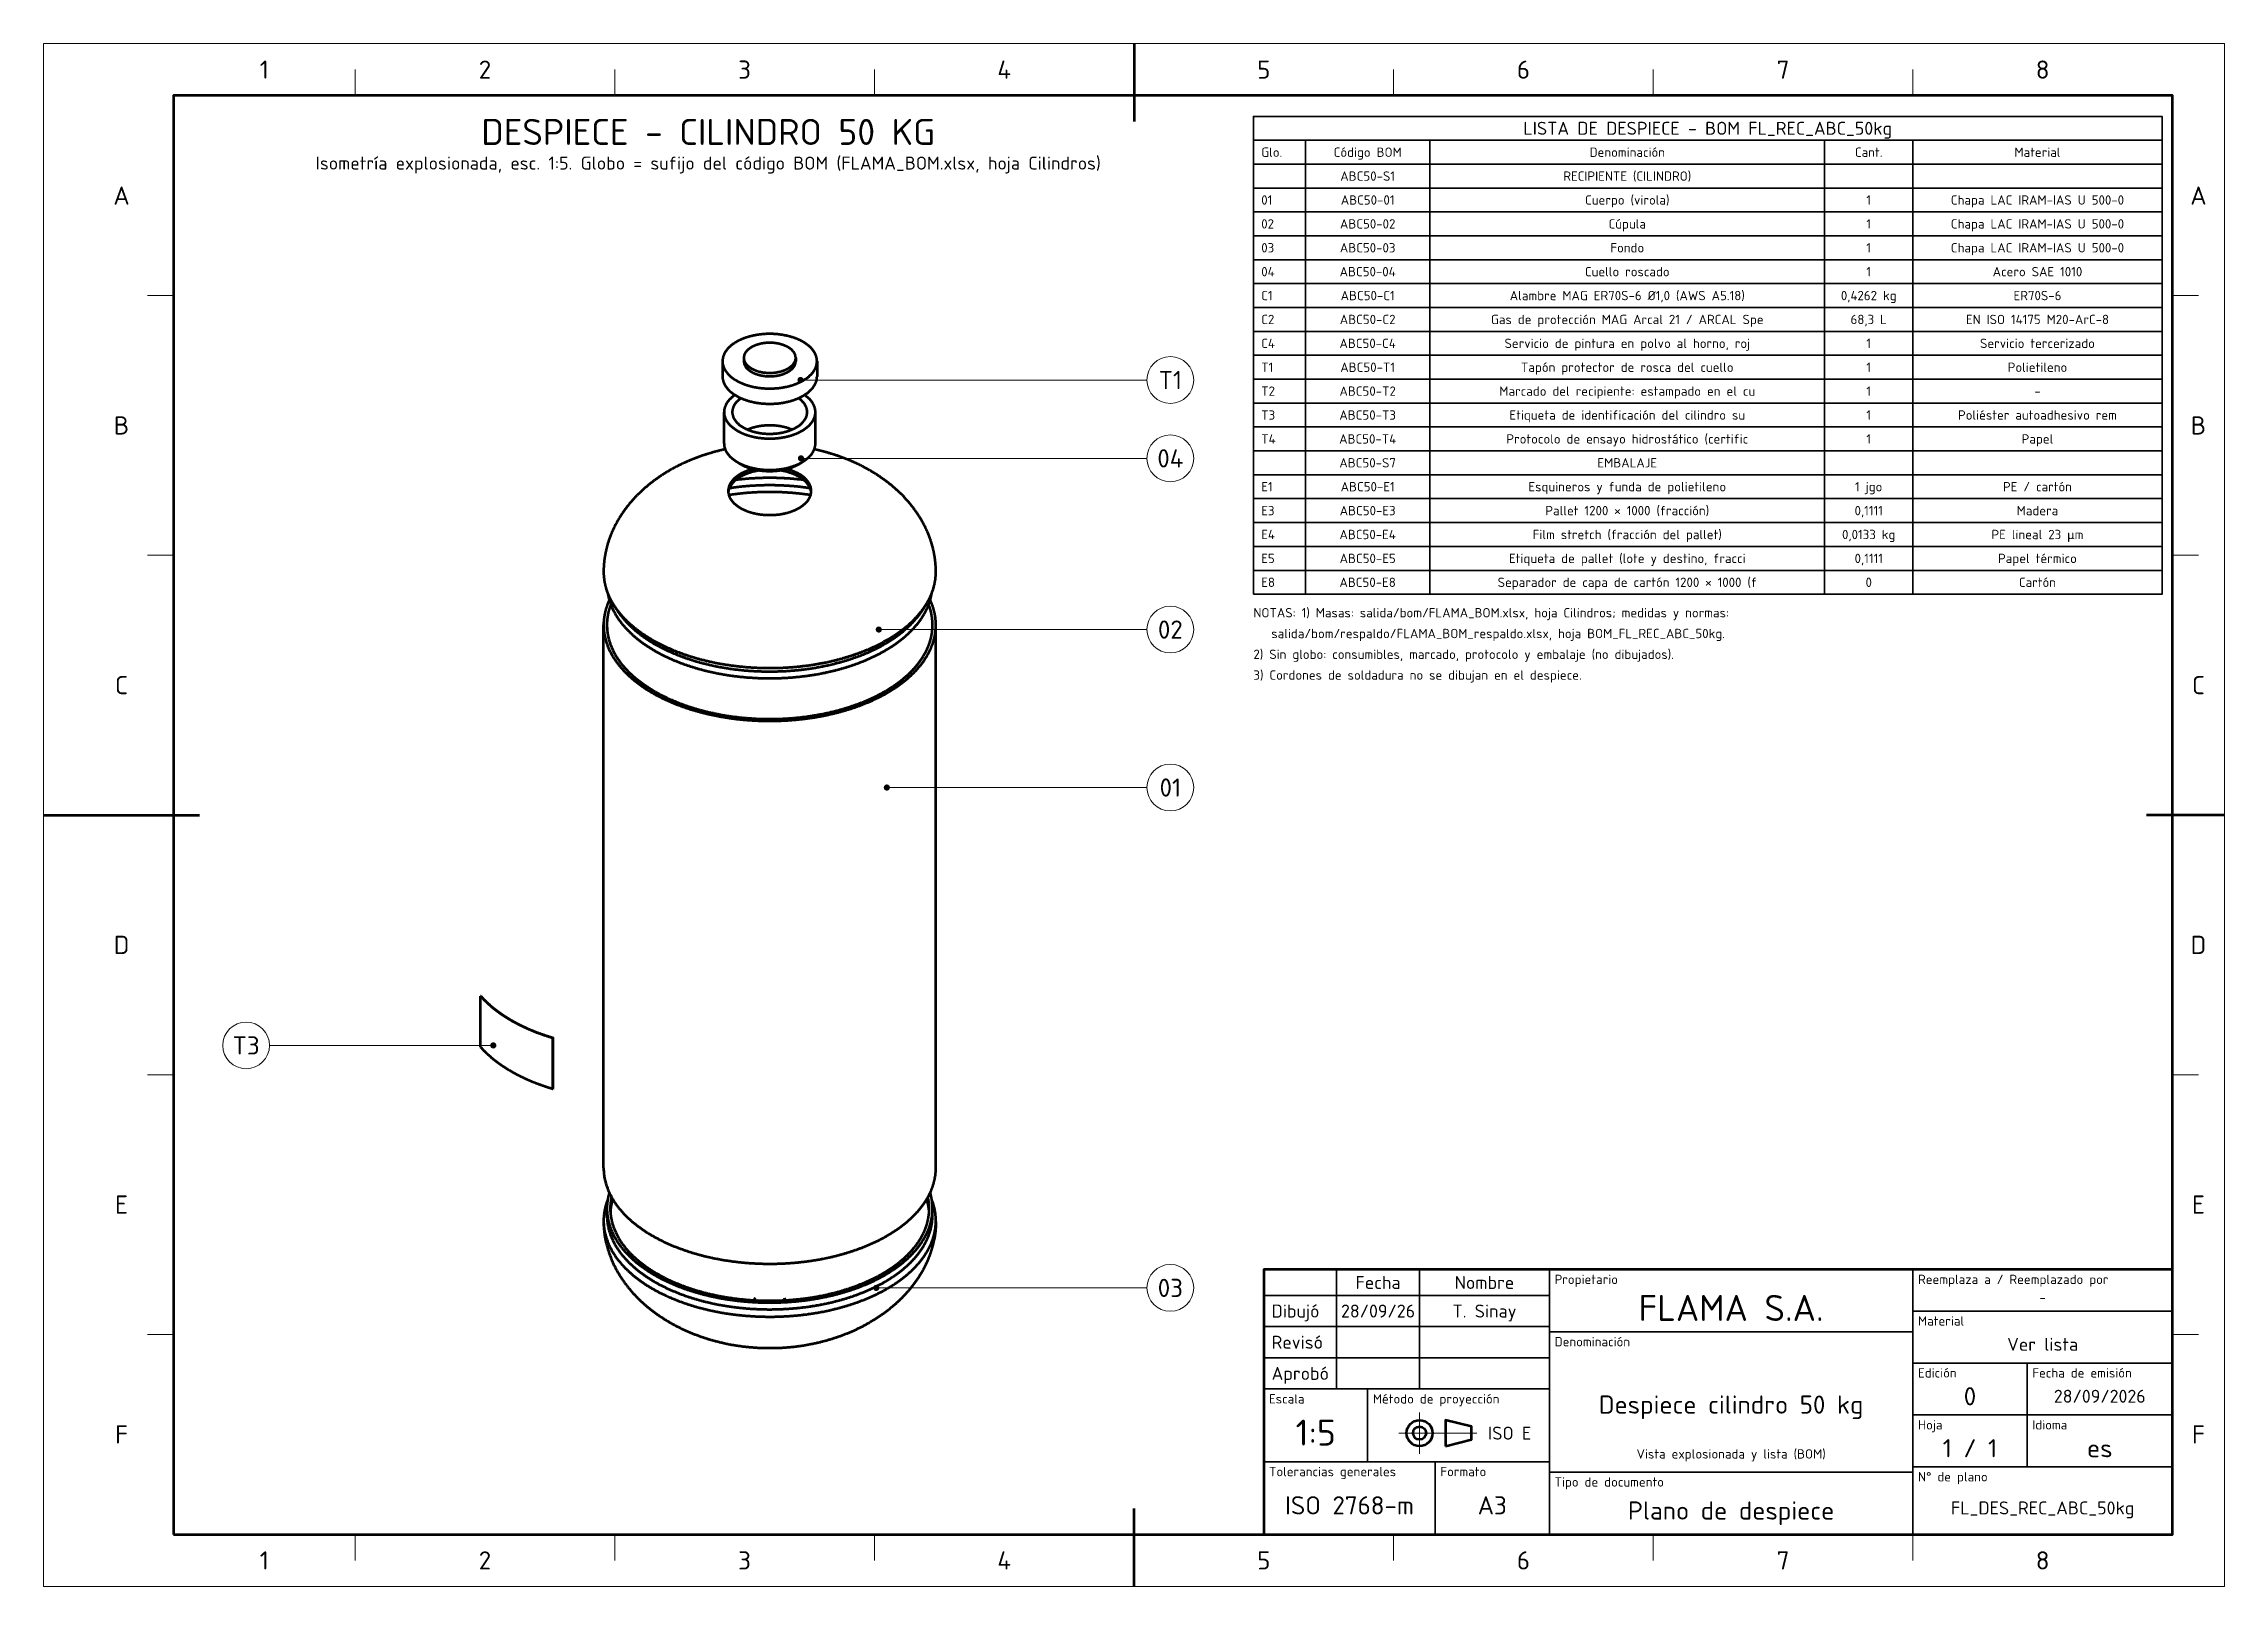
# Model space of a CAD drawing. Header units: millimetres. Extents: x 0 to 420, y 0 to 297.
import ezdxf
from ezdxf.enums import TextEntityAlignment as Align

# ---------------------------------------------------------------- set-up
doc = ezdxf.new("R2010")
doc.units = ezdxf.units.MM
doc.linetypes.add('IRAM-F-TRAZO-PUNTO', pattern=[20, 15, -2, 1, -2])
for name, color, linetype, lineweight in [('01-VISIBLE', 7, 'CONTINUOUS', 70), ('03-EJE', 1, 'IRAM-F-TRAZO-PUNTO', 18), ('06-TEXTO', 7, 'CONTINUOUS', 25), ('07-RECUADRO', 7, 'CONTINUOUS', 70), ('08-FINA', 5, 'CONTINUOUS', 18), ('10-ROTULO', 7, 'CONTINUOUS', 35), ('11-TEXTO-ROTULO', 7, 'CONTINUOUS', 25)]:
    doc.layers.add(name, color=color, linetype=linetype, lineweight=lineweight)
doc.styles.add('ISO3098', font='isocpeur.ttf')

msp = doc.modelspace()

# ---------------------------------------------------------------- texts
at = {"layer": '06-TEXTO', "style": 'ISO3098'}
for s, height, p in [('1', 3.5, (42.5, 292)), ('2', 3.5, (85, 292)), ('3', 3.5, (135, 292)), ('4', 3.5, (185, 292)), ('5', 3.5, (235, 292)), ('6', 3.5, (285, 292)), ('7', 3.5, (335, 292)), ('8', 3.5, (385, 292)), ('DESPIECE - CILINDRO 50 KG', 5, (128, 280)), ('LISTA DE DESPIECE - BOM FL_REC_ABC_50kg', 2.5, (320.5, 280.7)), ('Isometría explosionada, esc. 1:5. Globo = sufijo del código BOM (FLAMA_BOM.xlsx, hoja Cilindros)', 2.5, (128, 274)), ('Código BOM', 1.8, (255, 276.1)), ('Denominación', 1.8, (305, 276.1)), ('Cant.', 1.8, (351.5, 276.1)), ('Material', 1.8, (384, 276.1)), ('A', 3.5, (15, 267.75)), ('ABC50-S1', 1.8, (255, 271.5)), ('RECIPIENTE (CILINDRO)', 1.8, (305, 271.5)), ('A', 3.5, (415, 267.75)), ('ABC50-01', 1.8, (255, 266.9)), ('Cuerpo (virola)', 1.8, (305, 266.9)), ('1', 1.8, (351.5, 266.9)), ('Chapa LAC IRAM-IAS U 500-0', 1.8, (384, 266.9)), ('ABC50-02', 1.8, (255, 262.3)), ('Cúpula', 1.8, (305, 262.3)), ('1', 1.8, (351.5, 262.3)), ('Chapa LAC IRAM-IAS U 500-0', 1.8, (384, 262.3)), ('ABC50-03', 1.8, (255, 257.7)), ('Fondo', 1.8, (305, 257.7)), ('1', 1.8, (351.5, 257.7)), ('Chapa LAC IRAM-IAS U 500-0', 1.8, (384, 257.7)), ('ABC50-04', 1.8, (255, 253.1)), ('Cuello roscado', 1.8, (305, 253.1)), ('1', 1.8, (351.5, 253.1)), ('Acero SAE 1010', 1.8, (384, 253.1)), ('ABC50-C1', 1.8, (255, 248.5)), ('Alambre MAG ER70S-6 Ø1,0 (AWS A5.18)', 1.8, (305, 248.5)), ('0,4262 kg', 1.8, (351.5, 248.5)), ('ER70S-6', 1.8, (384, 248.5)), ('ABC50-C2', 1.8, (255, 243.9)), ('Gas de protección MAG Arcal 21 / ARCAL Spe', 1.8, (305, 243.9)), ('68,3 L', 1.8, (351.5, 243.9)), ('EN ISO 14175 M20-ArC-8', 1.8, (384, 243.9)), ('ABC50-C4', 1.8, (255, 239.3)), ('Servicio de pintura en polvo al horno, roj', 1.8, (305, 239.3)), ('1', 1.8, (351.5, 239.3)), ('Servicio tercerizado', 1.8, (384, 239.3)), ('ABC50-T1', 1.8, (255, 234.7)), ('Tapón protector de rosca del cuello', 1.8, (305, 234.7)), ('1', 1.8, (351.5, 234.7)), ('Polietileno', 1.8, (384, 234.7)), ('T1', 3.5, (217, 232.24)), ('ABC50-T2', 1.8, (255, 230.1)), ('Marcado del recipiente: estampado en el cu', 1.8, (305, 230.1)), ('1', 1.8, (351.5, 230.1)), ('-', 1.8, (384, 230.1)), ('B', 3.5, (15, 223.5)), ('ABC50-T3', 1.8, (255, 225.5)), ('Etiqueta de identificación del cilindro su', 1.8, (305, 225.5)), ('1', 1.8, (351.5, 225.5)), ('Poliéster autoadhesivo rem', 1.8, (384, 225.5)), ('B', 3.5, (415, 223.5)), ('04', 3.5, (217, 217.16)), ('ABC50-T4', 1.8, (255, 220.9)), ('Protocolo de ensayo hidrostático (certific', 1.8, (305, 220.9)), ('1', 1.8, (351.5, 220.9)), ('Papel', 1.8, (384, 220.9)), ('ABC50-S7', 1.8, (255, 216.3)), ('EMBALAJE', 1.8, (305, 216.3)), ('ABC50-E1', 1.8, (255, 211.7)), ('Esquineros y funda de polietileno', 1.8, (305, 211.7)), ('1 jgo', 1.8, (351.5, 211.7)), ('PE / cartón', 1.8, (384, 211.7)), ('ABC50-E3', 1.8, (255, 207.1)), ('Pallet 1200 × 1000 (fracción)', 1.8, (305, 207.1)), ('0,1111', 1.8, (351.5, 207.1)), ('Madera', 1.8, (384, 207.1)), ('ABC50-E4', 1.8, (255, 202.5)), ('Film stretch (fracción del pallet)', 1.8, (305, 202.5)), ('0,0133 kg', 1.8, (351.5, 202.5)), ('PE lineal 23 µm', 1.8, (384, 202.5)), ('ABC50-E5', 1.8, (255, 197.9)), ('Etiqueta de pallet (lote y destino, fracci', 1.8, (305, 197.9)), ('0,1111', 1.8, (351.5, 197.9)), ('Papel térmico', 1.8, (384, 197.9)), ('ABC50-E8', 1.8, (255, 193.3)), ('Separador de capa de cartón 1200 × 1000 (f', 1.8, (305, 193.3)), ('0', 1.8, (351.5, 193.3)), ('Cartón', 1.8, (384, 193.3)), ('02', 3.5, (217, 184.2)), ('C', 3.5, (15, 173.5)), ('C', 3.5, (415, 173.5)), ('01', 3.5, (217, 153.79)), ('D', 3.5, (15, 123.5)), ('D', 3.5, (415, 123.5)), ('T3', 3.5, (39, 104.14)), ('E', 3.5, (15, 73.5)), ('E', 3.5, (415, 73.5)), ('03', 3.5, (217, 57.46)), ('F', 3.5, (15, 29.25)), ('F', 3.5, (415, 29.25)), ('1', 3.5, (42.5, 5)), ('2', 3.5, (85, 5)), ('3', 3.5, (135, 5)), ('4', 3.5, (185, 5)), ('5', 3.5, (235, 5)), ('6', 3.5, (285, 5)), ('7', 3.5, (335, 5)), ('8', 3.5, (385, 5))]:
    msp.add_text(s, height=height, dxfattribs=at).set_placement(p, align=Align.MIDDLE_CENTER)
for s, p in [('Glo.', (234.5, 276.1)), ('01', (234.5, 266.9)), ('02', (234.5, 262.3)), ('03', (234.5, 257.7)), ('04', (234.5, 253.1)), ('C1', (234.5, 248.5)), ('C2', (234.5, 243.9)), ('C4', (234.5, 239.3)), ('T1', (234.5, 234.7)), ('T2', (234.5, 230.1)), ('T3', (234.5, 225.5)), ('T4', (234.5, 220.9)), ('E1', (234.5, 211.7)), ('E3', (234.5, 207.1)), ('E4', (234.5, 202.5)), ('E5', (234.5, 197.9)), ('E8', (234.5, 193.3))]:
    msp.add_text(s, height=1.8, dxfattribs=at).set_placement(p, align=Align.MIDDLE_LEFT)
for s, p in [('NOTAS: 1) Masas: salida/bom/FLAMA_BOM.xlsx, hoja Cilindros; medidas y normas:', (233, 186)), ('   salida/bom/respaldo/FLAMA_BOM_respaldo.xlsx, hoja BOM_FL_REC_ABC_50kg.', (233, 182)), ('2) Sin globo: consumibles, marcado, protocolo y embalaje (no dibujados).', (233, 178)), ('3) Cordones de soldadura no se dibujan en el despiece.', (233, 174))]:
    msp.add_text(s, height=1.8, dxfattribs=at).set_placement(p, align=Align.BOTTOM_LEFT)
at = {"layer": '11-TEXTO-ROTULO', "style": 'ISO3098'}
for s, height, p in [('Fecha', 2.5, (257, 58.5)), ('Nombre', 2.5, (277.5, 58.5)), ('FLAMA S.A.', 5, (325, 53.6)), ('-', 1.8, (385, 55.6)), ('28/09/26', 2.5, (257, 53)), ('T. Sinay', 2.5, (277.5, 53)), ('Ver lista', 2.5, (385, 46.6)), ('0', 3.5, (371, 36.6)), ('28/09/2026', 2.5, (396, 36.6)), ('Despiece cilindro 50 kg', 3.5, (325, 35)), ('1:5', 5, (245, 29.6)), ('Vista explosionada y lista (BOM)', 1.8, (325, 25.5)), ('1 / 1', 3.5, (371, 26.6)), ('es', 3.5, (396, 26.6)), ('ISO 2768-m', 3.5, (251.5, 15.6)), ('A3', 3.5, (279, 15.6)), ('Plano de despiece', 3.5, (325, 14.6)), ('FL_DES_REC_ABC_50kg', 2.5, (385, 15.1))]:
    msp.add_text(s, height=height, dxfattribs=at).set_placement(p, align=Align.MIDDLE_CENTER)
for s, p in [('Propietario', (291, 60)), ('Reemplaza a / Reemplazado por', (361, 60)), ('Material', (361, 52)), ('Denominación', (291, 48)), ('Edición', (361, 42)), ('Fecha de emisión', (383, 42)), ('Escala', (236, 37)), ('Método de proyección', (256, 37)), ('Hoja', (361, 32)), ('Idioma', (383, 32)), ('Tolerancias generales', (236, 23)), ('Formato', (269, 23)), ('Tipo de documento', (291, 21)), ('N° de plano', (361, 22))]:
    msp.add_text(s, height=1.8, dxfattribs=at).set_placement(p, align=Align.TOP_LEFT)
for s, p in [('Dibujó', (236.5, 53)), ('Revisó', (236.5, 47)), ('Aprobó', (236.5, 41))]:
    msp.add_text(s, height=2.5, dxfattribs=at).set_placement(p, align=Align.MIDDLE_LEFT)
msp.add_text('ISO E', height=2.5, dxfattribs=at).set_placement((286.5, 29.5), align=Align.MIDDLE_RIGHT)

# ---------------------------------------------------------------- hatches: boundary and pattern name
at = {"layer": '08-FINA'}
h = msp.add_hatch(color=7, dxfattribs=at)
h.dxf.hatch_style = 1
edge = h.paths.add_edge_path()
edge.add_arc((145.78, 232.24), 0.6, 0, 360)
h = msp.add_hatch(color=7, dxfattribs=at)
h.dxf.hatch_style = 1
edge = h.paths.add_edge_path()
edge.add_arc((145.87, 217.16), 0.6, 0, 360)
h = msp.add_hatch(color=7, dxfattribs=at)
h.dxf.hatch_style = 1
edge = h.paths.add_edge_path()
edge.add_arc((160.85, 184.2), 0.6, 0, 360)
h = msp.add_hatch(color=7, dxfattribs=at)
h.dxf.hatch_style = 1
edge = h.paths.add_edge_path()
edge.add_arc((162.4, 153.79), 0.6, 0, 360)
h = msp.add_hatch(color=7, dxfattribs=at)
h.dxf.hatch_style = 1
edge = h.paths.add_edge_path()
edge.add_arc((86.6, 104.14), 0.6, 0, 360)
h = msp.add_hatch(color=7, dxfattribs=at)
h.dxf.hatch_style = 1
edge = h.paths.add_edge_path()
edge.add_arc((160.36, 57.46), 0.6, 0, 360)

# ---------------------------------------------------------------- linework, layer by layer
at = {"layer": '01-VISIBLE'}
for p, q in [((130.75, 235.86), (130.75, 232.92)), ((134.84, 236.51), (134.84, 235.86)), ((144.85, 236.51), (144.85, 235.86)), ((148.95, 235.86), (148.95, 232.92)), ((131.05, 220.02), (131.05, 226.06)), ((148.65, 220.02), (148.65, 226.06)), ((107.85, 80.58), (107.85, 185.09)), ((110.51, 187.84), (109.91, 188.75)), ((169.18, 187.84), (169.78, 188.75)), ((171.85, 80.58), (171.85, 185.09)), ((84.21, 113.65), (84.15, 113.63)), ((84.15, 103.83), (84.15, 113.63)), ((98.12, 105.61), (98.09, 105.58)), ((98.09, 95.78), (98.09, 105.58)), ((98.12, 95.82), (98.12, 105.61)), ((98.12, 95.82), (98.09, 95.78)), ((108.49, 71.44), (108.49, 72.74)), ((171.21, 71.44), (171.21, 72.74))]:
    msp.add_line(p, q, dxfattribs=at)
for points in [[(148.95, 235.86), (148.95, 235.94), (148.94, 236.02), (148.94, 236.1), (148.93, 236.18), (148.92, 236.26), (148.91, 236.34), (148.9, 236.42), (148.88, 236.5), (148.86, 236.58), (148.84, 236.65), (148.82, 236.73), (148.8, 236.81), (148.77, 236.88), (148.75, 236.96), (148.72, 237.03), (148.69, 237.11), (148.65, 237.18), (148.62, 237.25), (148.59, 237.33), (148.55, 237.4), (148.51, 237.47), (148.47, 237.54), (148.43, 237.61), (148.39, 237.67), (148.34, 237.74), (148.3, 237.81), (148.25, 237.87), (148.2, 237.94), (148.16, 238), (148.11, 238.07), (148.06, 238.13), (148, 238.19), (147.95, 238.25), (147.9, 238.31), (147.84, 238.37), (147.79, 238.43), (147.73, 238.48), (147.67, 238.54), (147.62, 238.6), (147.56, 238.65), (147.5, 238.7), (147.44, 238.76), (147.38, 238.81), (147.32, 238.86), (147.25, 238.91), (147.19, 238.96), (147.13, 239.01), (147.06, 239.06), (147, 239.11), (146.93, 239.16), (146.87, 239.2), (146.8, 239.25), (146.74, 239.29), (146.67, 239.34), (146.6, 239.38), (146.53, 239.42), (146.47, 239.47), (146.4, 239.51), (146.33, 239.55), (146.26, 239.59), (146.19, 239.63), (146.12, 239.67), (146.05, 239.7), (145.98, 239.74), (145.91, 239.78), (145.83, 239.82), (145.76, 239.85), (145.69, 239.89), (145.62, 239.92), (145.55, 239.96), (145.47, 239.99), (145.4, 240.02), (145.33, 240.05), (145.25, 240.09), (145.18, 240.12), (145.1, 240.15), (145.03, 240.18), (144.95, 240.21), (144.88, 240.24), (144.8, 240.27), (144.73, 240.29), (144.65, 240.32), (144.58, 240.35), (144.5, 240.37), (144.43, 240.4), (144.35, 240.42), (144.27, 240.45), (144.2, 240.47), (144.12, 240.5), (144.04, 240.52), (143.97, 240.54), (143.89, 240.57), (143.81, 240.59), (143.74, 240.61), (143.66, 240.63), (143.58, 240.65), (143.5, 240.67), (143.43, 240.69), (143.35, 240.71), (143.27, 240.73), (143.19, 240.75), (143.11, 240.76), (143.03, 240.78), (142.96, 240.8), (142.88, 240.81), (142.8, 240.83), (142.72, 240.84), (142.64, 240.86), (142.56, 240.87), (142.48, 240.89), (142.4, 240.9), (142.32, 240.91), (142.25, 240.93), (142.17, 240.94), (142.09, 240.95), (142.01, 240.96), (141.93, 240.97), (141.85, 240.98), (141.77, 240.99), (141.69, 241), (141.61, 241.01), (141.53, 241.02), (141.45, 241.03), (141.37, 241.04), (141.29, 241.05), (141.21, 241.05), (141.13, 241.06), (141.05, 241.07), (140.97, 241.07), (140.89, 241.08), (140.81, 241.08), (140.73, 241.09), (140.65, 241.09), (140.57, 241.1), (140.49, 241.1), (140.41, 241.1), (140.33, 241.11), (140.25, 241.11), (140.17, 241.11), (140.09, 241.11), (140.01, 241.11), (139.93, 241.11), (139.85, 241.11), (139.77, 241.11), (139.69, 241.11), (139.61, 241.11), (139.53, 241.11), (139.45, 241.11), (139.37, 241.11), (139.29, 241.1), (139.21, 241.1), (139.13, 241.1), (139.04, 241.09), (138.96, 241.09), (138.88, 241.08), (138.8, 241.08), (138.72, 241.07), (138.64, 241.07), (138.56, 241.06), (138.48, 241.05), (138.4, 241.05), (138.32, 241.04), (138.24, 241.03), (138.17, 241.02), (138.09, 241.01), (138.01, 241), (137.93, 240.99), (137.85, 240.98), (137.77, 240.97), (137.69, 240.96), (137.61, 240.95), (137.53, 240.94), (137.45, 240.93), (137.37, 240.91), (137.29, 240.9), (137.21, 240.89), (137.13, 240.87), (137.05, 240.86), (136.97, 240.84), (136.9, 240.83), (136.82, 240.81), (136.74, 240.8), (136.66, 240.78), (136.58, 240.76), (136.5, 240.75), (136.43, 240.73), (136.35, 240.71), (136.27, 240.69), (136.19, 240.67), (136.11, 240.65), (136.04, 240.63), (135.96, 240.61), (135.88, 240.59), (135.8, 240.57), (135.73, 240.54), (135.65, 240.52), (135.57, 240.5), (135.5, 240.47), (135.42, 240.45), (135.34, 240.42), (135.27, 240.4), (135.19, 240.37), (135.12, 240.35), (135.04, 240.32), (134.96, 240.29), (134.89, 240.27), (134.81, 240.24), (134.74, 240.21), (134.66, 240.18), (134.59, 240.15), (134.52, 240.12), (134.44, 240.09), (134.37, 240.05), (134.3, 240.02), (134.22, 239.99), (134.15, 239.96), (134.08, 239.92), (134, 239.89), (133.93, 239.85), (133.86, 239.82), (133.79, 239.78), (133.72, 239.74), (133.65, 239.7), (133.58, 239.67), (133.51, 239.63), (133.44, 239.59), (133.37, 239.55), (133.3, 239.51), (133.23, 239.47), (133.16, 239.42), (133.09, 239.38), (133.03, 239.34), (132.96, 239.29), (132.89, 239.25), (132.83, 239.2), (132.76, 239.16), (132.7, 239.11), (132.63, 239.06), (132.57, 239.01), (132.5, 238.96), (132.44, 238.91), (132.38, 238.86), (132.32, 238.81), (132.26, 238.76), (132.2, 238.7), (132.14, 238.65), (132.08, 238.6), (132.02, 238.54), (131.96, 238.48), (131.91, 238.43), (131.85, 238.37), (131.8, 238.31), (131.74, 238.25), (131.69, 238.19), (131.64, 238.13), (131.59, 238.07), (131.54, 238), (131.49, 237.94), (131.44, 237.87), (131.4, 237.81), (131.35, 237.74), (131.31, 237.67), (131.27, 237.61), (131.22, 237.54), (131.18, 237.47), (131.15, 237.4), (131.11, 237.33), (131.07, 237.25), (131.04, 237.18), (131.01, 237.11), (130.98, 237.03), (130.95, 236.96), (130.92, 236.88), (130.9, 236.81), (130.87, 236.73), (130.85, 236.65), (130.83, 236.58), (130.81, 236.5), (130.8, 236.42), (130.79, 236.34), (130.77, 236.26), (130.76, 236.18), (130.76, 236.1), (130.75, 236.02), (130.75, 235.94), (130.75, 235.86)], [(144.85, 236.51), (144.85, 236.59), (144.84, 236.67), (144.83, 236.75), (144.82, 236.83), (144.8, 236.91), (144.78, 236.99), (144.76, 237.07), (144.73, 237.14), (144.7, 237.22), (144.67, 237.29), (144.63, 237.36), (144.59, 237.43), (144.55, 237.5), (144.51, 237.57), (144.46, 237.63), (144.41, 237.7), (144.36, 237.76), (144.31, 237.82), (144.26, 237.88), (144.2, 237.94), (144.14, 237.99), (144.09, 238.05), (144.03, 238.1), (143.96, 238.16), (143.9, 238.21), (143.84, 238.26), (143.77, 238.3), (143.71, 238.35), (143.64, 238.4), (143.58, 238.44), (143.51, 238.48), (143.44, 238.53), (143.37, 238.57), (143.3, 238.61), (143.23, 238.64), (143.16, 238.68), (143.08, 238.72), (143.01, 238.75), (142.94, 238.78), (142.87, 238.82), (142.79, 238.85), (142.72, 238.88), (142.64, 238.91), (142.57, 238.94), (142.49, 238.97), (142.42, 238.99), (142.34, 239.02), (142.26, 239.04), (142.19, 239.07), (142.11, 239.09), (142.03, 239.11), (141.96, 239.13), (141.88, 239.15), (141.8, 239.17), (141.72, 239.19), (141.64, 239.21), (141.56, 239.23), (141.49, 239.24), (141.41, 239.26), (141.33, 239.27), (141.25, 239.29), (141.17, 239.3), (141.09, 239.31), (141.01, 239.32), (140.93, 239.33), (140.85, 239.34), (140.77, 239.35), (140.69, 239.36), (140.61, 239.37), (140.53, 239.38), (140.45, 239.38), (140.37, 239.39), (140.29, 239.39), (140.21, 239.39), (140.13, 239.4), (140.05, 239.4), (139.97, 239.4), (139.89, 239.4), (139.81, 239.4), (139.73, 239.4), (139.65, 239.4), (139.57, 239.4), (139.49, 239.39), (139.41, 239.39), (139.32, 239.39), (139.24, 239.38), (139.16, 239.38), (139.08, 239.37), (139, 239.36), (138.92, 239.35), (138.84, 239.34), (138.76, 239.33), (138.68, 239.32), (138.61, 239.31), (138.53, 239.3), (138.45, 239.29), (138.37, 239.27), (138.29, 239.26), (138.21, 239.24), (138.13, 239.23), (138.05, 239.21), (137.97, 239.19), (137.9, 239.17), (137.82, 239.15), (137.74, 239.13), (137.66, 239.11), (137.58, 239.09), (137.51, 239.07), (137.43, 239.04), (137.35, 239.02), (137.28, 238.99), (137.2, 238.97), (137.13, 238.94), (137.05, 238.91), (136.98, 238.88), (136.9, 238.85), (136.83, 238.82), (136.76, 238.78), (136.68, 238.75), (136.61, 238.72), (136.54, 238.68), (136.47, 238.64), (136.4, 238.61), (136.33, 238.57), (136.26, 238.53), (136.19, 238.48), (136.12, 238.44), (136.05, 238.4), (135.99, 238.35), (135.92, 238.3), (135.86, 238.26), (135.79, 238.21), (135.73, 238.16), (135.67, 238.1), (135.61, 238.05), (135.55, 237.99), (135.49, 237.94), (135.44, 237.88), (135.38, 237.82), (135.33, 237.76), (135.28, 237.7), (135.23, 237.63), (135.19, 237.57), (135.14, 237.5), (135.1, 237.43), (135.06, 237.36), (135.03, 237.29), (134.99, 237.22), (134.96, 237.14), (134.93, 237.07), (134.91, 236.99), (134.89, 236.91), (134.87, 236.83), (134.86, 236.75), (134.85, 236.67), (134.84, 236.59), (134.84, 236.51)], [(130.75, 235.86), (130.75, 235.78), (130.75, 235.7), (130.76, 235.62), (130.76, 235.54), (130.77, 235.46), (130.78, 235.38), (130.8, 235.3), (130.81, 235.22), (130.83, 235.15), (130.85, 235.07), (130.87, 234.99), (130.9, 234.91), (130.92, 234.84), (130.95, 234.76), (130.98, 234.69), (131.01, 234.61), (131.04, 234.54), (131.07, 234.47), (131.11, 234.4), (131.14, 234.33), (131.18, 234.26), (131.22, 234.19), (131.26, 234.12), (131.3, 234.05), (131.35, 233.98), (131.39, 233.92), (131.44, 233.85), (131.49, 233.79), (131.53, 233.72), (131.58, 233.66), (131.63, 233.6), (131.69, 233.54), (131.74, 233.47), (131.79, 233.42), (131.85, 233.36), (131.9, 233.3), (131.96, 233.24), (132.01, 233.19), (132.07, 233.13), (132.13, 233.07), (132.19, 233.02), (132.25, 232.97), (132.31, 232.92), (132.37, 232.86), (132.43, 232.81), (132.5, 232.76), (132.56, 232.71), (132.62, 232.67), (132.69, 232.62), (132.75, 232.57), (132.82, 232.52), (132.88, 232.48), (132.95, 232.43), (133.01, 232.39), (133.08, 232.35), (133.15, 232.3), (133.22, 232.26), (133.29, 232.22), (133.35, 232.18), (133.42, 232.14), (133.49, 232.1), (133.56, 232.06), (133.63, 232.02), (133.7, 231.98), (133.78, 231.95), (133.85, 231.91), (133.92, 231.87), (133.99, 231.84), (134.06, 231.8), (134.13, 231.77), (134.21, 231.74), (134.28, 231.7), (134.35, 231.67), (134.43, 231.64), (134.5, 231.61), (134.57, 231.58), (134.65, 231.55), (134.72, 231.52), (134.8, 231.49), (134.87, 231.46), (134.95, 231.43), (135.02, 231.4), (135.1, 231.38), (135.17, 231.35), (135.25, 231.33), (135.32, 231.3), (135.4, 231.28), (135.48, 231.25), (135.55, 231.23), (135.63, 231.2), (135.71, 231.18), (135.78, 231.16), (135.86, 231.14), (135.94, 231.12), (136.01, 231.09), (136.09, 231.07), (136.17, 231.05), (136.25, 231.03), (136.32, 231.02), (136.4, 231), (136.48, 230.98), (136.56, 230.96), (136.64, 230.94), (136.71, 230.93), (136.79, 230.91), (136.87, 230.89), (136.95, 230.88), (137.03, 230.86), (137.11, 230.85), (137.19, 230.84), (137.27, 230.82), (137.34, 230.81), (137.42, 230.8), (137.5, 230.78), (137.58, 230.77), (137.66, 230.76), (137.74, 230.75), (137.82, 230.74), (137.9, 230.73), (137.98, 230.72), (138.06, 230.71), (138.14, 230.7), (138.22, 230.69), (138.3, 230.68), (138.38, 230.67), (138.46, 230.67), (138.53, 230.66), (138.61, 230.65), (138.69, 230.65), (138.77, 230.64), (138.85, 230.64), (138.93, 230.63), (139.01, 230.63), (139.09, 230.62), (139.17, 230.62), (139.25, 230.62), (139.33, 230.61), (139.41, 230.61), (139.49, 230.61), (139.57, 230.61), (139.65, 230.61), (139.73, 230.61), (139.81, 230.61), (139.89, 230.61), (139.97, 230.61), (140.05, 230.61), (140.13, 230.61), (140.21, 230.61), (140.29, 230.61), (140.37, 230.61), (140.45, 230.62), (140.53, 230.62), (140.61, 230.62), (140.69, 230.63), (140.77, 230.63), (140.85, 230.64), (140.93, 230.64), (141.01, 230.65), (141.09, 230.66), (141.17, 230.66), (141.25, 230.67), (141.33, 230.68), (141.41, 230.68), (141.49, 230.69), (141.57, 230.7), (141.65, 230.71), (141.73, 230.72), (141.81, 230.73), (141.89, 230.74), (141.97, 230.75), (142.05, 230.76), (142.13, 230.77), (142.21, 230.79), (142.28, 230.8), (142.36, 230.81), (142.44, 230.82), (142.52, 230.84), (142.6, 230.85), (142.68, 230.87), (142.76, 230.88), (142.84, 230.9), (142.91, 230.91), (142.99, 230.93), (143.07, 230.95), (143.15, 230.96), (143.23, 230.98), (143.3, 231), (143.38, 231.02), (143.46, 231.04), (143.54, 231.06), (143.62, 231.08), (143.69, 231.1), (143.77, 231.12), (143.85, 231.14), (143.92, 231.16), (144, 231.18), (144.08, 231.21), (144.15, 231.23), (144.23, 231.26), (144.31, 231.28), (144.38, 231.3), (144.46, 231.33), (144.53, 231.36), (144.61, 231.38), (144.68, 231.41), (144.76, 231.44), (144.83, 231.47), (144.91, 231.49), (144.98, 231.52), (145.06, 231.55), (145.13, 231.58), (145.21, 231.61), (145.28, 231.64), (145.35, 231.68), (145.43, 231.71), (145.5, 231.74), (145.57, 231.78), (145.64, 231.81), (145.72, 231.84), (145.79, 231.88), (145.86, 231.92), (145.93, 231.95), (146, 231.99), (146.07, 232.03), (146.14, 232.07), (146.21, 232.1), (146.28, 232.14)], [(134.84, 236.51), (134.84, 236.43), (134.85, 236.35), (134.86, 236.27), (134.87, 236.19), (134.89, 236.11), (134.91, 236.04), (134.93, 235.96), (134.96, 235.88), (134.99, 235.81), (135.03, 235.74), (135.06, 235.66), (135.1, 235.59), (135.14, 235.52), (135.19, 235.46), (135.23, 235.39), (135.28, 235.33), (135.33, 235.26), (135.39, 235.2), (135.44, 235.14), (135.5, 235.08), (135.55, 235.03), (135.61, 234.97), (135.67, 234.92), (135.73, 234.87), (135.8, 234.82), (135.86, 234.77), (135.92, 234.72), (135.99, 234.67), (136.06, 234.63), (136.12, 234.58), (136.19, 234.54), (136.26, 234.5), (136.33, 234.46), (136.4, 234.42), (136.47, 234.38), (136.54, 234.34), (136.62, 234.31), (136.69, 234.27), (136.76, 234.24), (136.83, 234.21), (136.91, 234.17), (136.98, 234.14), (137.06, 234.11), (137.13, 234.08), (137.21, 234.06), (137.29, 234.03), (137.36, 234), (137.44, 233.98), (137.52, 233.96), (137.59, 233.93), (137.67, 233.91), (137.75, 233.89), (137.83, 233.87), (137.9, 233.85), (137.98, 233.83), (138.06, 233.81), (138.14, 233.8), (138.22, 233.78), (138.3, 233.77), (138.38, 233.75), (138.46, 233.74), (138.54, 233.72), (138.62, 233.71), (138.7, 233.7), (138.77, 233.69), (138.85, 233.68), (138.93, 233.67), (139.02, 233.66), (139.1, 233.66), (139.18, 233.65), (139.26, 233.64), (139.34, 233.64), (139.42, 233.63), (139.5, 233.63), (139.58, 233.63), (139.66, 233.63), (139.74, 233.62), (139.82, 233.62), (139.9, 233.62), (139.98, 233.62), (140.06, 233.63), (140.14, 233.63), (140.22, 233.63), (140.3, 233.64), (140.38, 233.64), (140.46, 233.65), (140.54, 233.65), (140.62, 233.66), (140.7, 233.67), (140.78, 233.67), (140.86, 233.68), (140.94, 233.69), (141.02, 233.7), (141.1, 233.72), (141.18, 233.73), (141.26, 233.74), (141.34, 233.76), (141.42, 233.77), (141.5, 233.79), (141.58, 233.8), (141.66, 233.82), (141.74, 233.84), (141.82, 233.86), (141.89, 233.88), (141.97, 233.9), (142.05, 233.92), (142.13, 233.94), (142.2, 233.96), (142.28, 233.99), (142.36, 234.01), (142.43, 234.04), (142.51, 234.07), (142.58, 234.09), (142.66, 234.12), (142.73, 234.15), (142.81, 234.18), (142.88, 234.22), (142.96, 234.25), (143.03, 234.28), (143.1, 234.32), (143.17, 234.35), (143.25, 234.39), (143.32, 234.43), (143.39, 234.47)], [(134.84, 235.86), (134.84, 235.78), (134.85, 235.7), (134.86, 235.62), (134.87, 235.54), (134.89, 235.46), (134.91, 235.38), (134.93, 235.31), (134.96, 235.23), (134.99, 235.16), (135.03, 235.08), (135.06, 235.01), (135.1, 234.94), (135.14, 234.87), (135.19, 234.8), (135.23, 234.74), (135.28, 234.67), (135.33, 234.61), (135.39, 234.55), (135.44, 234.49), (135.5, 234.43), (135.55, 234.37), (135.61, 234.32), (135.67, 234.27), (135.73, 234.21), (135.8, 234.16), (135.86, 234.11), (135.92, 234.07), (135.99, 234.02), (136.06, 233.97), (136.12, 233.93), (136.19, 233.89), (136.26, 233.84), (136.33, 233.8), (136.4, 233.76), (136.47, 233.73), (136.54, 233.69), (136.62, 233.65), (136.69, 233.62), (136.76, 233.58), (136.83, 233.55), (136.91, 233.52), (136.98, 233.49), (137.06, 233.46), (137.13, 233.43), (137.21, 233.4), (137.29, 233.38), (137.36, 233.35), (137.44, 233.33), (137.52, 233.3), (137.59, 233.28), (137.67, 233.26), (137.75, 233.24), (137.83, 233.22), (137.9, 233.2), (137.98, 233.18), (138.06, 233.16), (138.14, 233.14), (138.22, 233.13), (138.3, 233.11), (138.38, 233.1), (138.46, 233.08), (138.54, 233.07), (138.62, 233.06), (138.7, 233.05), (138.77, 233.04), (138.85, 233.03), (138.93, 233.02), (139.02, 233.01), (139.1, 233), (139.18, 233), (139.26, 232.99), (139.34, 232.98), (139.42, 232.98), (139.5, 232.98), (139.58, 232.97), (139.66, 232.97), (139.74, 232.97), (139.82, 232.97), (139.9, 232.97), (139.98, 232.97), (140.06, 232.97), (140.14, 232.97), (140.22, 232.98), (140.3, 232.98), (140.38, 232.99), (140.46, 232.99), (140.54, 233), (140.62, 233), (140.7, 233.01), (140.78, 233.02), (140.86, 233.03), (140.94, 233.04), (141.02, 233.05), (141.1, 233.06), (141.18, 233.07), (141.26, 233.09), (141.34, 233.1), (141.42, 233.12), (141.5, 233.13), (141.58, 233.15), (141.66, 233.17), (141.74, 233.18), (141.82, 233.2), (141.89, 233.22), (141.97, 233.24), (142.05, 233.26), (142.13, 233.29), (142.2, 233.31), (142.28, 233.33), (142.36, 233.36), (142.43, 233.39), (142.51, 233.41), (142.58, 233.44), (142.66, 233.47), (142.73, 233.5), (142.81, 233.53), (142.88, 233.56), (142.96, 233.6), (143.03, 233.63), (143.1, 233.66), (143.17, 233.7), (143.25, 233.74), (143.32, 233.78), (143.39, 233.82)], [(143.39, 234.47), (143.46, 234.51), (143.53, 234.55), (143.6, 234.6), (143.67, 234.64), (143.73, 234.69), (143.8, 234.74), (143.86, 234.79), (143.93, 234.84), (143.99, 234.89), (144.05, 234.95), (144.11, 235), (144.17, 235.06), (144.23, 235.12), (144.29, 235.18), (144.34, 235.24), (144.39, 235.31), (144.44, 235.37), (144.49, 235.44), (144.54, 235.51), (144.58, 235.58), (144.62, 235.65), (144.66, 235.72), (144.7, 235.79), (144.73, 235.87), (144.76, 235.95), (144.78, 236.03), (144.8, 236.11), (144.82, 236.19), (144.83, 236.27), (144.84, 236.35), (144.85, 236.43), (144.85, 236.51)], [(143.39, 233.82), (143.46, 233.86), (143.53, 233.9), (143.6, 233.95), (143.67, 233.99), (143.73, 234.04), (143.8, 234.09), (143.86, 234.14), (143.93, 234.19), (143.99, 234.24), (144.05, 234.29), (144.11, 234.35), (144.17, 234.41), (144.23, 234.47), (144.29, 234.53), (144.34, 234.59), (144.39, 234.65), (144.44, 234.72), (144.49, 234.78), (144.54, 234.85), (144.58, 234.92), (144.62, 234.99), (144.66, 235.07), (144.7, 235.14), (144.73, 235.22), (144.76, 235.29), (144.78, 235.37), (144.8, 235.45), (144.82, 235.53), (144.83, 235.61), (144.84, 235.7), (144.85, 235.78), (144.85, 235.86)], [(146.28, 232.14), (146.35, 232.19), (146.42, 232.23), (146.49, 232.27), (146.56, 232.31), (146.63, 232.36), (146.7, 232.4), (146.76, 232.45), (146.83, 232.49), (146.9, 232.54), (146.96, 232.58), (147.03, 232.63), (147.09, 232.68), (147.16, 232.73), (147.22, 232.78), (147.28, 232.83), (147.35, 232.88), (147.41, 232.94), (147.47, 232.99), (147.53, 233.04), (147.59, 233.1), (147.65, 233.16), (147.71, 233.21), (147.76, 233.27), (147.82, 233.33), (147.88, 233.39), (147.93, 233.45), (147.98, 233.51), (148.04, 233.57), (148.09, 233.63), (148.14, 233.7), (148.19, 233.76), (148.24, 233.83), (148.28, 233.89), (148.33, 233.96), (148.37, 234.03), (148.42, 234.09), (148.46, 234.16), (148.5, 234.23), (148.54, 234.31), (148.58, 234.38), (148.61, 234.45), (148.65, 234.52), (148.68, 234.6), (148.71, 234.67), (148.74, 234.75), (148.77, 234.82), (148.79, 234.9), (148.82, 234.98), (148.84, 235.06), (148.86, 235.14), (148.88, 235.22), (148.89, 235.29), (148.91, 235.37), (148.92, 235.45), (148.93, 235.54), (148.94, 235.62), (148.94, 235.7), (148.95, 235.78), (148.95, 235.86)], [(130.75, 232.92), (130.75, 232.84), (130.75, 232.76), (130.76, 232.68), (130.76, 232.6), (130.77, 232.52), (130.78, 232.44), (130.8, 232.36), (130.81, 232.28), (130.83, 232.21), (130.85, 232.13), (130.87, 232.05), (130.9, 231.98), (130.92, 231.9), (130.95, 231.82), (130.98, 231.75), (131.01, 231.68), (131.04, 231.6), (131.07, 231.53), (131.11, 231.46), (131.14, 231.39), (131.18, 231.32), (131.22, 231.25), (131.26, 231.18), (131.3, 231.11), (131.35, 231.04), (131.39, 230.98), (131.44, 230.91), (131.49, 230.85), (131.53, 230.78), (131.58, 230.72), (131.63, 230.66), (131.69, 230.6), (131.74, 230.54), (131.79, 230.48), (131.85, 230.42), (131.9, 230.36), (131.96, 230.3), (132.01, 230.25), (132.07, 230.19), (132.13, 230.14), (132.19, 230.08), (132.25, 230.03), (132.31, 229.98), (132.37, 229.92), (132.43, 229.87), (132.5, 229.82), (132.56, 229.77), (132.62, 229.73), (132.69, 229.68), (132.75, 229.63), (132.82, 229.58), (132.88, 229.54), (132.95, 229.49), (133.01, 229.45), (133.08, 229.41), (133.15, 229.36), (133.22, 229.32), (133.29, 229.28), (133.35, 229.24), (133.42, 229.2), (133.49, 229.16), (133.56, 229.12), (133.63, 229.08), (133.7, 229.04), (133.78, 229.01), (133.85, 228.97), (133.92, 228.93), (133.99, 228.9), (134.06, 228.86), (134.13, 228.83), (134.21, 228.8), (134.28, 228.76), (134.35, 228.73), (134.43, 228.7), (134.5, 228.67), (134.57, 228.64), (134.65, 228.61), (134.72, 228.58), (134.8, 228.55), (134.87, 228.52), (134.95, 228.49), (135.02, 228.47), (135.1, 228.44), (135.17, 228.41), (135.25, 228.39), (135.32, 228.36), (135.4, 228.34), (135.48, 228.31), (135.55, 228.29), (135.63, 228.26), (135.71, 228.24), (135.78, 228.22), (135.86, 228.2), (135.94, 228.18), (136.01, 228.15), (136.09, 228.13), (136.17, 228.11), (136.25, 228.09), (136.32, 228.08), (136.4, 228.06), (136.48, 228.04), (136.56, 228.02), (136.64, 228), (136.71, 227.99), (136.79, 227.97), (136.87, 227.96), (136.95, 227.94), (137.03, 227.92), (137.11, 227.91), (137.19, 227.9), (137.27, 227.88), (137.34, 227.87), (137.42, 227.86), (137.5, 227.84), (137.58, 227.83), (137.66, 227.82), (137.74, 227.81), (137.82, 227.8), (137.9, 227.79), (137.98, 227.78), (138.06, 227.77), (138.14, 227.76), (138.22, 227.75), (138.3, 227.74), (138.38, 227.74), (138.46, 227.73), (138.53, 227.72), (138.61, 227.71), (138.69, 227.71), (138.77, 227.7), (138.85, 227.7), (138.93, 227.69), (139.01, 227.69), (139.09, 227.68), (139.17, 227.68), (139.25, 227.68), (139.33, 227.67), (139.41, 227.67), (139.49, 227.67), (139.57, 227.67), (139.65, 227.67), (139.73, 227.67), (139.81, 227.67), (139.89, 227.67), (139.97, 227.67), (140.05, 227.67), (140.13, 227.67), (140.21, 227.67), (140.29, 227.67), (140.37, 227.68), (140.45, 227.68), (140.53, 227.68), (140.61, 227.68), (140.69, 227.69), (140.77, 227.69), (140.85, 227.7), (140.93, 227.7), (141.01, 227.71), (141.09, 227.72), (141.17, 227.72), (141.25, 227.73), (141.33, 227.74), (141.41, 227.74), (141.49, 227.75), (141.57, 227.76), (141.65, 227.77), (141.73, 227.78), (141.81, 227.79), (141.89, 227.8), (141.97, 227.81), (142.05, 227.82), (142.13, 227.83), (142.21, 227.85), (142.28, 227.86), (142.36, 227.87), (142.44, 227.88), (142.52, 227.9), (142.6, 227.91), (142.68, 227.93), (142.76, 227.94), (142.84, 227.96), (142.91, 227.97), (142.99, 227.99), (143.07, 228.01), (143.15, 228.02), (143.23, 228.04), (143.3, 228.06), (143.38, 228.08), (143.46, 228.1), (143.54, 228.12), (143.62, 228.14), (143.69, 228.16), (143.77, 228.18), (143.85, 228.2), (143.92, 228.22), (144, 228.25), (144.08, 228.27), (144.15, 228.29), (144.23, 228.32), (144.31, 228.34), (144.38, 228.37), (144.46, 228.39), (144.53, 228.42), (144.61, 228.44), (144.68, 228.47), (144.76, 228.5), (144.83, 228.53), (144.91, 228.55), (144.98, 228.58), (145.06, 228.61), (145.13, 228.64), (145.21, 228.67), (145.28, 228.71), (145.35, 228.74), (145.43, 228.77), (145.5, 228.8), (145.57, 228.84), (145.64, 228.87), (145.72, 228.91), (145.79, 228.94), (145.86, 228.98), (145.93, 229.01), (146, 229.05), (146.07, 229.09), (146.14, 229.13), (146.21, 229.17), (146.28, 229.21)], [(146.28, 229.21), (146.35, 229.25), (146.42, 229.29), (146.49, 229.33), (146.56, 229.37), (146.63, 229.42), (146.7, 229.46), (146.76, 229.51), (146.83, 229.55), (146.9, 229.6), (146.96, 229.65), (147.03, 229.69), (147.09, 229.74), (147.16, 229.79), (147.22, 229.84), (147.28, 229.89), (147.35, 229.94), (147.41, 230), (147.47, 230.05), (147.53, 230.1), (147.59, 230.16), (147.65, 230.22), (147.71, 230.27), (147.76, 230.33), (147.82, 230.39), (147.88, 230.45), (147.93, 230.51), (147.98, 230.57), (148.04, 230.63), (148.09, 230.69), (148.14, 230.76), (148.19, 230.82), (148.24, 230.89), (148.28, 230.95), (148.33, 231.02), (148.37, 231.09), (148.42, 231.16), (148.46, 231.22), (148.5, 231.29), (148.54, 231.37), (148.58, 231.44), (148.61, 231.51), (148.65, 231.58), (148.68, 231.66), (148.71, 231.73), (148.74, 231.81), (148.77, 231.89), (148.79, 231.96), (148.82, 232.04), (148.84, 232.12), (148.86, 232.2), (148.88, 232.28), (148.89, 232.36), (148.91, 232.44), (148.92, 232.52), (148.93, 232.6), (148.94, 232.68), (148.94, 232.76), (148.95, 232.84), (148.95, 232.92)], [(133.15, 229.36), (133.09, 229.31), (133.02, 229.27), (132.95, 229.22), (132.89, 229.17), (132.82, 229.12), (132.76, 229.07), (132.7, 229.02), (132.63, 228.97), (132.57, 228.92), (132.51, 228.86), (132.45, 228.81), (132.39, 228.76), (132.33, 228.7), (132.27, 228.64), (132.21, 228.59), (132.15, 228.53), (132.1, 228.47), (132.04, 228.41), (131.99, 228.35), (131.94, 228.29), (131.88, 228.22), (131.83, 228.16), (131.78, 228.09), (131.73, 228.03), (131.69, 227.96), (131.64, 227.9), (131.6, 227.83), (131.55, 227.76), (131.51, 227.69), (131.47, 227.62), (131.43, 227.55), (131.39, 227.47), (131.36, 227.4), (131.32, 227.33), (131.29, 227.25), (131.26, 227.18), (131.23, 227.1), (131.21, 227.02), (131.18, 226.94), (131.16, 226.87), (131.14, 226.79), (131.12, 226.71), (131.1, 226.63), (131.09, 226.55), (131.08, 226.47), (131.07, 226.39), (131.06, 226.31), (131.05, 226.22), (131.05, 226.14), (131.05, 226.06)], [(134.32, 228.75), (134.26, 228.7), (134.19, 228.65), (134.13, 228.6), (134.06, 228.56), (134, 228.51), (133.94, 228.46), (133.87, 228.4), (133.81, 228.35), (133.75, 228.3), (133.69, 228.24), (133.64, 228.19), (133.58, 228.13), (133.52, 228.07), (133.47, 228.01), (133.41, 227.95), (133.36, 227.89), (133.31, 227.83), (133.26, 227.77), (133.21, 227.7), (133.16, 227.64), (133.12, 227.57), (133.07, 227.5), (133.03, 227.44), (132.99, 227.37), (132.95, 227.3), (132.91, 227.22), (132.88, 227.15), (132.85, 227.08), (132.81, 227), (132.79, 226.93), (132.76, 226.85), (132.73, 226.78), (132.71, 226.7), (132.69, 226.62), (132.68, 226.54), (132.66, 226.46), (132.65, 226.38), (132.64, 226.3), (132.63, 226.22), (132.63, 226.14), (132.63, 226.06)], [(147.07, 226.06), (147.07, 226.14), (147.06, 226.22), (147.06, 226.3), (147.05, 226.38), (147.03, 226.46), (147.02, 226.54), (147, 226.62), (146.98, 226.7), (146.96, 226.78), (146.94, 226.85), (146.91, 226.93), (146.88, 227), (146.85, 227.08), (146.82, 227.15), (146.78, 227.22), (146.74, 227.3), (146.7, 227.37), (146.66, 227.44), (146.62, 227.5), (146.58, 227.57), (146.53, 227.64), (146.48, 227.7), (146.44, 227.77), (146.38, 227.83), (146.33, 227.89), (146.28, 227.95), (146.23, 228.01), (146.17, 228.07), (146.12, 228.13), (146.06, 228.19), (146, 228.24), (145.94, 228.3), (145.88, 228.35), (145.82, 228.4), (145.76, 228.46), (145.7, 228.51), (145.63, 228.56), (145.57, 228.6), (145.5, 228.65), (145.44, 228.7), (145.37, 228.75)], [(148.65, 226.06), (148.65, 226.14), (148.64, 226.22), (148.64, 226.31), (148.63, 226.39), (148.62, 226.47), (148.61, 226.55), (148.59, 226.63), (148.58, 226.71), (148.56, 226.79), (148.54, 226.87), (148.51, 226.94), (148.49, 227.02), (148.46, 227.1), (148.43, 227.18), (148.4, 227.25), (148.37, 227.33), (148.34, 227.4), (148.3, 227.47), (148.26, 227.55), (148.22, 227.62), (148.18, 227.69), (148.14, 227.76), (148.1, 227.83), (148.05, 227.9), (148.01, 227.96), (147.96, 228.03), (147.91, 228.09), (147.86, 228.16), (147.81, 228.22), (147.76, 228.29), (147.71, 228.35), (147.65, 228.41), (147.6, 228.47), (147.54, 228.53), (147.48, 228.59), (147.43, 228.64), (147.37, 228.7), (147.31, 228.76), (147.25, 228.81), (147.19, 228.86), (147.12, 228.92), (147.06, 228.97), (147, 229.02), (146.94, 229.07), (146.87, 229.12), (146.81, 229.17), (146.74, 229.22), (146.67, 229.27), (146.61, 229.31), (146.54, 229.36)], [(131.05, 226.06), (131.05, 225.98), (131.05, 225.9), (131.06, 225.82), (131.06, 225.74), (131.07, 225.66), (131.09, 225.58), (131.1, 225.5), (131.12, 225.42), (131.13, 225.35), (131.15, 225.27), (131.18, 225.19), (131.2, 225.12), (131.23, 225.04), (131.25, 224.96), (131.28, 224.89), (131.32, 224.82), (131.35, 224.74), (131.38, 224.67), (131.42, 224.6), (131.46, 224.53), (131.5, 224.46), (131.54, 224.39), (131.58, 224.32), (131.62, 224.25), (131.67, 224.19), (131.71, 224.12), (131.76, 224.06), (131.81, 223.99), (131.86, 223.93), (131.91, 223.87), (131.96, 223.81), (132.01, 223.75), (132.07, 223.69), (132.12, 223.63), (132.18, 223.57), (132.23, 223.51), (132.29, 223.46), (132.35, 223.4), (132.41, 223.35), (132.47, 223.29), (132.53, 223.24), (132.59, 223.19), (132.65, 223.14), (132.71, 223.09), (132.78, 223.04), (132.84, 222.99), (132.9, 222.94), (132.97, 222.89), (133.03, 222.85), (133.1, 222.8), (133.17, 222.75), (133.23, 222.71), (133.3, 222.67), (133.37, 222.62), (133.44, 222.58), (133.51, 222.54), (133.57, 222.5), (133.64, 222.46), (133.71, 222.42), (133.78, 222.38), (133.85, 222.34), (133.92, 222.3), (134, 222.27), (134.07, 222.23), (134.14, 222.19), (134.21, 222.16), (134.28, 222.13), (134.36, 222.09), (134.43, 222.06), (134.5, 222.03), (134.58, 221.99), (134.65, 221.96), (134.72, 221.93), (134.8, 221.9), (134.87, 221.87), (134.95, 221.84), (135.02, 221.81), (135.1, 221.78), (135.17, 221.76), (135.25, 221.73), (135.32, 221.7), (135.4, 221.68), (135.48, 221.65), (135.55, 221.63), (135.63, 221.6), (135.71, 221.58), (135.78, 221.56), (135.86, 221.53), (135.94, 221.51), (136.01, 221.49), (136.09, 221.47), (136.17, 221.45), (136.25, 221.43), (136.32, 221.41), (136.4, 221.39), (136.48, 221.37), (136.56, 221.35), (136.64, 221.33), (136.71, 221.31), (136.79, 221.3), (136.87, 221.28), (136.95, 221.26), (137.03, 221.25), (137.11, 221.23), (137.19, 221.22), (137.26, 221.2), (137.34, 221.19), (137.42, 221.18), (137.5, 221.16), (137.58, 221.15), (137.66, 221.14), (137.74, 221.13), (137.82, 221.12), (137.9, 221.11), (137.98, 221.1), (138.06, 221.09), (138.14, 221.08), (138.22, 221.07), (138.3, 221.06), (138.38, 221.05), (138.46, 221.04), (138.54, 221.04), (138.62, 221.03), (138.7, 221.02), (138.78, 221.02), (138.86, 221.01), (138.94, 221.01), (139.02, 221), (139.1, 221), (139.18, 221), (139.26, 220.99), (139.34, 220.99), (139.42, 220.99), (139.5, 220.98), (139.58, 220.98), (139.66, 220.98), (139.74, 220.98), (139.82, 220.98), (139.9, 220.98), (139.98, 220.98), (140.06, 220.98), (140.14, 220.98), (140.22, 220.99), (140.3, 220.99), (140.38, 220.99), (140.46, 220.99), (140.54, 221), (140.62, 221), (140.7, 221), (140.78, 221.01), (140.86, 221.01), (140.94, 221.02), (141.02, 221.03), (141.1, 221.03), (141.18, 221.04), (141.26, 221.05), (141.34, 221.05), (141.42, 221.06), (141.5, 221.07), (141.58, 221.08), (141.66, 221.09), (141.74, 221.1), (141.82, 221.11), (141.9, 221.12), (141.98, 221.13), (142.06, 221.14), (142.14, 221.16), (142.21, 221.17), (142.29, 221.18), (142.37, 221.19), (142.45, 221.21), (142.53, 221.22), (142.61, 221.24), (142.69, 221.25), (142.77, 221.27), (142.85, 221.28), (142.92, 221.3), (143, 221.32), (143.08, 221.34), (143.16, 221.35), (143.24, 221.37), (143.31, 221.39), (143.39, 221.41), (143.47, 221.43), (143.55, 221.45), (143.63, 221.47), (143.7, 221.49), (143.78, 221.52), (143.86, 221.54), (143.93, 221.56), (144.01, 221.59), (144.09, 221.61), (144.16, 221.63), (144.24, 221.66), (144.32, 221.68), (144.39, 221.71), (144.47, 221.74), (144.54, 221.76), (144.62, 221.79), (144.69, 221.82), (144.77, 221.85), (144.84, 221.88), (144.92, 221.91), (144.99, 221.94), (145.06, 221.97), (145.14, 222), (145.21, 222.03), (145.28, 222.07), (145.36, 222.1), (145.43, 222.13), (145.5, 222.17), (145.57, 222.2), (145.65, 222.24), (145.72, 222.28), (145.79, 222.31), (145.86, 222.35), (145.93, 222.39), (146, 222.43), (146.07, 222.47)], [(132.63, 226.06), (132.63, 225.98), (132.63, 225.9), (132.64, 225.82), (132.65, 225.74), (132.66, 225.66), (132.67, 225.58), (132.69, 225.51), (132.71, 225.43), (132.73, 225.35), (132.76, 225.27), (132.78, 225.2), (132.81, 225.12), (132.84, 225.05), (132.88, 224.98), (132.91, 224.91), (132.95, 224.83), (132.99, 224.76), (133.03, 224.7), (133.07, 224.63), (133.11, 224.56), (133.16, 224.49), (133.2, 224.43), (133.25, 224.37), (133.3, 224.3), (133.35, 224.24), (133.4, 224.18), (133.46, 224.12), (133.51, 224.06), (133.57, 224), (133.63, 223.95), (133.68, 223.89), (133.74, 223.84), (133.8, 223.78), (133.86, 223.73), (133.92, 223.68), (133.98, 223.63), (134.05, 223.58), (134.11, 223.53), (134.18, 223.48), (134.24, 223.44), (134.31, 223.39), (134.37, 223.34), (134.44, 223.3), (134.51, 223.26), (134.57, 223.21), (134.64, 223.17), (134.71, 223.13), (134.78, 223.09), (134.85, 223.05), (134.92, 223.01), (134.99, 222.98), (135.06, 222.94), (135.13, 222.9), (135.21, 222.87), (135.28, 222.83), (135.35, 222.8), (135.42, 222.77), (135.5, 222.73), (135.57, 222.7), (135.64, 222.67), (135.72, 222.64), (135.79, 222.61), (135.87, 222.58), (135.94, 222.56), (136.02, 222.53), (136.09, 222.5), (136.17, 222.47), (136.24, 222.45), (136.32, 222.42), (136.4, 222.4), (136.47, 222.38), (136.55, 222.35), (136.63, 222.33), (136.7, 222.31), (136.78, 222.29), (136.86, 222.27), (136.94, 222.25), (137.01, 222.23), (137.09, 222.21), (137.17, 222.19), (137.25, 222.17), (137.33, 222.16), (137.4, 222.14), (137.48, 222.12), (137.56, 222.11), (137.64, 222.09), (137.72, 222.08), (137.8, 222.06), (137.88, 222.05), (137.96, 222.04), (138.03, 222.03), (138.11, 222.02), (138.19, 222), (138.27, 221.99), (138.35, 221.98), (138.43, 221.97), (138.51, 221.97), (138.59, 221.96), (138.67, 221.95), (138.75, 221.94), (138.83, 221.93), (138.91, 221.93), (138.99, 221.92), (139.07, 221.92), (139.15, 221.91), (139.23, 221.91), (139.31, 221.9), (139.39, 221.9), (139.47, 221.9), (139.55, 221.9), (139.63, 221.89), (139.71, 221.89), (139.79, 221.89), (139.87, 221.89), (139.95, 221.89), (140.03, 221.89), (140.11, 221.9), (140.19, 221.9), (140.27, 221.9), (140.35, 221.9), (140.43, 221.91), (140.51, 221.91), (140.59, 221.92), (140.67, 221.92), (140.75, 221.93), (140.83, 221.93), (140.91, 221.94), (140.99, 221.95), (141.07, 221.95), (141.15, 221.96), (141.23, 221.97), (141.31, 221.98), (141.39, 221.99), (141.47, 222), (141.55, 222.01), (141.62, 222.02), (141.7, 222.03), (141.78, 222.05), (141.86, 222.06), (141.94, 222.07), (142.02, 222.09), (142.1, 222.1), (142.18, 222.12), (142.26, 222.13), (142.33, 222.15), (142.41, 222.16), (142.49, 222.18), (142.57, 222.2), (142.65, 222.22), (142.72, 222.24), (142.8, 222.26), (142.88, 222.28), (142.96, 222.3), (143.03, 222.32), (143.11, 222.34), (143.19, 222.37), (143.26, 222.39), (143.34, 222.41), (143.42, 222.44), (143.49, 222.46), (143.57, 222.49), (143.64, 222.52), (143.72, 222.54), (143.79, 222.57), (143.87, 222.6), (143.94, 222.63), (144.02, 222.66), (144.09, 222.69), (144.17, 222.72), (144.24, 222.75), (144.31, 222.79), (144.38, 222.82), (144.46, 222.85), (144.53, 222.89), (144.6, 222.92), (144.67, 222.96), (144.74, 223), (144.81, 223.04), (144.88, 223.07), (144.95, 223.11)], [(144.11, 222.7), (144.03, 222.73), (143.96, 222.76), (143.88, 222.79), (143.81, 222.81), (143.73, 222.84), (143.66, 222.87), (143.58, 222.9), (143.51, 222.92), (143.43, 222.95), (143.36, 222.97), (143.28, 223), (143.2, 223.02), (143.13, 223.04), (143.05, 223.07), (142.97, 223.09), (142.89, 223.11), (142.82, 223.13), (142.74, 223.15), (142.66, 223.17), (142.58, 223.19), (142.51, 223.2), (142.43, 223.22), (142.35, 223.24), (142.27, 223.26), (142.19, 223.27), (142.11, 223.29), (142.04, 223.3), (141.96, 223.32), (141.88, 223.33), (141.8, 223.34), (141.72, 223.36), (141.64, 223.37), (141.56, 223.38), (141.48, 223.39), (141.4, 223.4), (141.32, 223.41), (141.24, 223.42), (141.17, 223.43), (141.09, 223.44), (141.01, 223.44), (140.93, 223.45), (140.85, 223.46), (140.77, 223.46), (140.69, 223.47), (140.61, 223.47), (140.53, 223.48), (140.45, 223.48), (140.37, 223.49), (140.29, 223.49), (140.21, 223.49), (140.13, 223.49), (140.05, 223.5), (139.97, 223.5), (139.89, 223.5), (139.81, 223.5), (139.73, 223.5), (139.65, 223.5), (139.57, 223.49), (139.49, 223.49), (139.41, 223.49), (139.33, 223.49), (139.25, 223.48), (139.17, 223.48), (139.09, 223.47), (139.01, 223.47), (138.93, 223.46), (138.85, 223.46), (138.77, 223.45), (138.69, 223.44), (138.61, 223.44), (138.53, 223.43), (138.45, 223.42), (138.37, 223.41), (138.29, 223.4), (138.21, 223.39), (138.13, 223.38), (138.05, 223.37), (137.97, 223.36), (137.89, 223.34), (137.82, 223.33), (137.74, 223.32), (137.66, 223.3), (137.58, 223.29), (137.5, 223.27), (137.42, 223.26), (137.34, 223.24), (137.27, 223.22), (137.19, 223.2), (137.11, 223.19), (137.03, 223.17), (136.95, 223.15), (136.88, 223.13), (136.8, 223.11), (136.72, 223.09), (136.65, 223.07), (136.57, 223.04), (136.49, 223.02), (136.42, 223), (136.34, 222.97), (136.26, 222.95), (136.19, 222.92), (136.11, 222.9), (136.04, 222.87), (135.96, 222.84), (135.89, 222.81), (135.81, 222.79), (135.74, 222.76), (135.66, 222.73), (135.59, 222.7)], [(144.95, 223.11), (145.02, 223.15), (145.09, 223.2), (145.16, 223.24), (145.23, 223.28), (145.3, 223.33), (145.36, 223.37), (145.43, 223.42), (145.5, 223.46), (145.56, 223.51), (145.62, 223.56), (145.69, 223.61), (145.75, 223.66), (145.81, 223.71), (145.87, 223.77), (145.94, 223.82), (145.99, 223.88), (146.05, 223.93), (146.11, 223.99), (146.17, 224.05), (146.22, 224.1), (146.28, 224.16), (146.33, 224.23), (146.38, 224.29), (146.43, 224.35), (146.48, 224.42), (146.53, 224.48), (146.57, 224.55), (146.62, 224.61), (146.66, 224.68), (146.7, 224.75), (146.74, 224.82), (146.78, 224.9), (146.81, 224.97), (146.85, 225.04), (146.88, 225.12), (146.91, 225.19), (146.94, 225.27), (146.96, 225.34), (146.98, 225.42), (147, 225.5), (147.02, 225.58), (147.03, 225.66), (147.05, 225.74), (147.06, 225.82), (147.06, 225.9), (147.07, 225.98), (147.07, 226.06)], [(146.07, 222.47), (146.14, 222.51), (146.21, 222.55), (146.28, 222.59), (146.35, 222.64), (146.42, 222.68), (146.48, 222.73), (146.55, 222.77), (146.62, 222.82), (146.68, 222.86), (146.75, 222.91), (146.82, 222.96), (146.88, 223.01), (146.95, 223.06), (147.01, 223.11), (147.07, 223.16), (147.13, 223.21), (147.2, 223.27), (147.26, 223.32), (147.32, 223.37), (147.37, 223.43), (147.43, 223.49), (147.49, 223.54), (147.55, 223.6), (147.6, 223.66), (147.66, 223.72), (147.71, 223.78), (147.76, 223.84), (147.82, 223.91), (147.87, 223.97), (147.92, 224.03), (147.96, 224.1), (148.01, 224.17), (148.06, 224.23), (148.1, 224.3), (148.15, 224.37), (148.19, 224.44), (148.23, 224.51), (148.27, 224.58), (148.3, 224.65), (148.34, 224.73), (148.37, 224.8), (148.4, 224.88), (148.43, 224.95), (148.46, 225.03), (148.49, 225.1), (148.51, 225.18), (148.54, 225.26), (148.56, 225.34), (148.58, 225.42), (148.59, 225.5), (148.61, 225.58), (148.62, 225.66), (148.63, 225.74), (148.64, 225.82), (148.64, 225.9), (148.65, 225.98), (148.65, 226.06)], [(131.27, 218.89), (131.18, 218.88), (131.09, 218.86), (131, 218.84), (130.91, 218.82), (130.83, 218.8), (130.74, 218.78), (130.65, 218.76), (130.56, 218.74), (130.48, 218.72), (130.39, 218.7), (130.3, 218.68), (130.21, 218.65), (130.13, 218.63), (130.04, 218.61), (129.95, 218.59), (129.87, 218.57), (129.78, 218.55), (129.69, 218.52), (129.6, 218.5), (129.52, 218.48), (129.43, 218.46), (129.34, 218.43), (129.26, 218.41), (129.17, 218.39), (129.08, 218.36), (129, 218.34), (128.91, 218.32), (128.82, 218.29), (128.74, 218.27), (128.65, 218.24), (128.57, 218.22), (128.48, 218.19), (128.39, 218.17), (128.31, 218.14), (128.22, 218.12), (128.13, 218.09), (128.05, 218.06), (127.96, 218.04), (127.88, 218.01), (127.79, 217.99), (127.7, 217.96), (127.62, 217.93), (127.53, 217.9), (127.45, 217.88), (127.36, 217.85), (127.28, 217.82), (127.19, 217.79), (127.11, 217.77), (127.02, 217.74), (126.94, 217.71), (126.85, 217.68), (126.77, 217.65), (126.68, 217.62), (126.6, 217.59), (126.51, 217.56), (126.43, 217.53), (126.34, 217.5), (126.26, 217.47), (126.17, 217.44), (126.09, 217.41), (126, 217.38), (125.92, 217.35), (125.84, 217.32), (125.75, 217.29), (125.67, 217.25), (125.58, 217.22), (125.5, 217.19), (125.42, 217.16), (125.33, 217.13), (125.25, 217.09), (125.17, 217.06), (125.08, 217.03), (125, 216.99), (124.91, 216.96), (124.83, 216.93), (124.75, 216.89), (124.67, 216.86), (124.58, 216.82), (124.5, 216.79), (124.42, 216.75), (124.33, 216.72), (124.25, 216.68), (124.17, 216.65), (124.09, 216.61), (124, 216.58), (123.92, 216.54), (123.84, 216.5), (123.76, 216.47), (123.68, 216.43), (123.59, 216.39), (123.51, 216.36), (123.43, 216.32), (123.35, 216.28), (123.27, 216.25), (123.19, 216.21), (123.1, 216.17), (123.02, 216.13), (122.94, 216.09), (122.86, 216.05), (122.78, 216.01), (122.7, 215.98), (122.62, 215.94), (122.54, 215.9), (122.46, 215.86), (122.38, 215.82), (122.3, 215.78), (122.22, 215.74), (122.14, 215.7), (122.06, 215.65), (121.98, 215.61), (121.9, 215.57), (121.82, 215.53), (121.74, 215.49), (121.66, 215.45), (121.58, 215.41), (121.5, 215.36), (121.42, 215.32), (121.34, 215.28), (121.26, 215.23), (121.18, 215.19), (121.1, 215.15), (121.03, 215.1), (120.95, 215.06), (120.87, 215.02), (120.79, 214.97), (120.71, 214.93), (120.63, 214.88), (120.56, 214.84), (120.48, 214.79), (120.4, 214.75), (120.32, 214.7), (120.25, 214.66), (120.17, 214.61), (120.09, 214.56), (120.02, 214.52), (119.94, 214.47), (119.86, 214.42), (119.79, 214.38), (119.71, 214.33), (119.63, 214.28), (119.56, 214.24), (119.48, 214.19), (119.41, 214.14), (119.33, 214.09), (119.25, 214.04), (119.18, 213.99), (119.1, 213.94), (119.03, 213.9), (118.95, 213.85), (118.88, 213.8), (118.8, 213.75), (118.73, 213.7), (118.65, 213.65), (118.58, 213.6), (118.51, 213.55), (118.43, 213.49), (118.36, 213.44), (118.28, 213.39), (118.21, 213.34), (118.14, 213.29), (118.06, 213.24), (117.99, 213.18), (117.92, 213.13), (117.84, 213.08), (117.77, 213.03), (117.7, 212.97), (117.63, 212.92), (117.56, 212.87), (117.48, 212.81), (117.41, 212.76), (117.34, 212.71), (117.27, 212.65), (117.2, 212.6), (117.13, 212.54), (117.05, 212.49), (116.98, 212.43), (116.91, 212.38), (116.84, 212.32), (116.77, 212.26), (116.7, 212.21), (116.63, 212.15), (116.56, 212.1), (116.49, 212.04), (116.42, 211.98), (116.35, 211.92), (116.28, 211.87), (116.22, 211.81), (116.15, 211.75), (116.08, 211.69), (116.01, 211.64), (115.94, 211.58), (115.87, 211.52), (115.81, 211.46), (115.74, 211.4), (115.67, 211.34), (115.6, 211.28), (115.54, 211.22), (115.47, 211.16), (115.4, 211.1), (115.34, 211.04), (115.27, 210.98), (115.2, 210.92), (115.14, 210.86), (115.07, 210.8), (115.01, 210.73), (114.94, 210.67), (114.88, 210.61), (114.81, 210.55), (114.75, 210.49), (114.68, 210.42), (114.62, 210.36), (114.56, 210.3), (114.49, 210.24), (114.43, 210.17), (114.36, 210.11), (114.3, 210.04), (114.24, 209.98), (114.18, 209.92), (114.11, 209.85), (114.05, 209.79), (113.99, 209.72), (113.93, 209.66), (113.87, 209.59), (113.8, 209.53), (113.74, 209.46), (113.68, 209.39), (113.62, 209.33), (113.56, 209.26), (113.5, 209.19), (113.44, 209.13), (113.38, 209.06), (113.32, 208.99), (113.26, 208.93), (113.2, 208.86), (113.14, 208.79), (113.09, 208.72), (113.03, 208.65), (112.97, 208.58), (112.91, 208.52), (112.85, 208.45), (112.8, 208.38), (112.74, 208.31), (112.68, 208.24), (112.63, 208.17), (112.57, 208.1), (112.51, 208.03), (112.46, 207.96), (112.4, 207.89), (112.35, 207.82), (112.29, 207.75), (112.24, 207.67), (112.18, 207.6), (112.13, 207.53), (112.08, 207.46), (112.02, 207.39), (111.97, 207.32), (111.92, 207.24), (111.86, 207.17), (111.81, 207.1), (111.76, 207.02), (111.71, 206.95), (111.65, 206.88), (111.6, 206.8), (111.55, 206.73), (111.5, 206.66), (111.45, 206.58), (111.4, 206.51), (111.35, 206.43), (111.3, 206.36), (111.25, 206.28), (111.2, 206.21), (111.15, 206.13), (111.1, 206.06), (111.06, 205.98), (111.01, 205.9), (110.96, 205.83), (110.91, 205.75), (110.87, 205.68), (110.82, 205.6), (110.77, 205.52), (110.73, 205.45), (110.68, 205.37), (110.64, 205.29), (110.59, 205.21), (110.55, 205.13), (110.5, 205.06), (110.46, 204.98), (110.41, 204.9), (110.37, 204.82), (110.33, 204.74), (110.28, 204.66), (110.24, 204.58), (110.2, 204.51), (110.16, 204.43), (110.12, 204.35), (110.07, 204.27), (110.03, 204.19), (109.99, 204.11), (109.95, 204.03), (109.91, 203.95), (109.87, 203.87), (109.83, 203.78), (109.79, 203.7), (109.76, 203.62), (109.72, 203.54), (109.68, 203.46), (109.64, 203.38), (109.61, 203.3), (109.57, 203.21), (109.53, 203.13), (109.5, 203.05), (109.46, 202.97), (109.42, 202.88), (109.39, 202.8), (109.36, 202.72), (109.32, 202.64), (109.29, 202.55), (109.25, 202.47), (109.22, 202.39), (109.19, 202.3), (109.15, 202.22), (109.12, 202.13), (109.09, 202.05), (109.06, 201.97), (109.03, 201.88), (109, 201.8), (108.97, 201.71), (108.94, 201.63), (108.91, 201.54), (108.88, 201.46), (108.85, 201.37), (108.82, 201.29), (108.79, 201.2), (108.77, 201.12), (108.74, 201.03), (108.71, 200.95), (108.69, 200.86), (108.66, 200.77), (108.63, 200.69), (108.61, 200.6), (108.58, 200.52), (108.56, 200.43), (108.54, 200.34), (108.51, 200.26), (108.49, 200.17), (108.47, 200.08), (108.44, 200), (108.42, 199.91), (108.4, 199.82), (108.38, 199.73), (108.36, 199.65), (108.34, 199.56), (108.32, 199.47), (108.3, 199.38), (108.28, 199.3), (108.26, 199.21), (108.24, 199.12), (108.22, 199.03), (108.21, 198.94), (108.19, 198.86), (108.17, 198.77), (108.16, 198.68), (108.14, 198.59), (108.12, 198.5), (108.11, 198.41), (108.09, 198.33), (108.08, 198.24), (108.07, 198.15), (108.05, 198.06), (108.04, 197.97), (108.03, 197.88), (108.02, 197.79), (108, 197.7), (107.99, 197.61), (107.98, 197.53), (107.97, 197.44), (107.96, 197.35), (107.95, 197.26), (107.94, 197.17), (107.93, 197.08), (107.92, 196.99), (107.92, 196.9), (107.91, 196.81), (107.9, 196.72), (107.9, 196.63), (107.89, 196.54), (107.88, 196.45), (107.88, 196.36), (107.87, 196.27), (107.87, 196.18), (107.86, 196.09), (107.86, 196), (107.86, 195.91), (107.85, 195.82), (107.85, 195.73), (107.85, 195.64), (107.85, 195.55), (107.85, 195.46), (107.85, 195.37), (107.85, 195.28)], [(131.05, 220.02), (131.05, 219.94), (131.05, 219.86), (131.06, 219.78), (131.06, 219.7), (131.07, 219.62), (131.09, 219.54), (131.1, 219.46), (131.12, 219.38), (131.13, 219.3), (131.15, 219.23), (131.18, 219.15), (131.2, 219.07), (131.23, 219), (131.25, 218.92), (131.28, 218.85), (131.32, 218.77), (131.35, 218.7), (131.38, 218.63), (131.42, 218.56), (131.46, 218.49), (131.5, 218.42), (131.54, 218.35), (131.58, 218.28), (131.62, 218.21), (131.67, 218.14), (131.71, 218.08), (131.76, 218.01), (131.81, 217.95), (131.86, 217.89), (131.91, 217.83), (131.96, 217.76), (132.01, 217.7), (132.07, 217.64), (132.12, 217.59), (132.18, 217.53), (132.23, 217.47), (132.29, 217.41), (132.35, 217.36), (132.41, 217.3), (132.47, 217.25), (132.53, 217.2), (132.59, 217.15), (132.65, 217.09), (132.71, 217.04), (132.78, 216.99), (132.84, 216.95), (132.9, 216.9), (132.97, 216.85), (133.03, 216.8), (133.1, 216.76), (133.17, 216.71), (133.23, 216.67), (133.3, 216.62), (133.37, 216.58), (133.44, 216.54), (133.51, 216.5), (133.57, 216.46), (133.64, 216.42), (133.71, 216.38), (133.78, 216.34), (133.85, 216.3), (133.92, 216.26), (134, 216.22), (134.07, 216.19), (134.14, 216.15), (134.21, 216.12), (134.28, 216.08), (134.36, 216.05), (134.43, 216.02), (134.5, 215.98), (134.58, 215.95), (134.65, 215.92), (134.72, 215.89), (134.8, 215.86), (134.87, 215.83), (134.95, 215.8), (135.02, 215.77), (135.1, 215.74), (135.17, 215.71), (135.25, 215.69), (135.32, 215.66), (135.4, 215.64), (135.48, 215.61), (135.55, 215.58), (135.63, 215.56), (135.71, 215.54), (135.78, 215.51), (135.86, 215.49), (135.94, 215.47), (136.01, 215.45), (136.09, 215.43), (136.17, 215.4), (136.25, 215.38), (136.32, 215.36), (136.4, 215.34), (136.48, 215.33), (136.56, 215.31), (136.64, 215.29), (136.71, 215.27), (136.79, 215.25), (136.87, 215.24), (136.95, 215.22), (137.03, 215.21), (137.11, 215.19), (137.19, 215.18), (137.26, 215.16), (137.34, 215.15), (137.42, 215.14), (137.5, 215.12), (137.58, 215.11), (137.66, 215.1), (137.74, 215.09), (137.82, 215.08), (137.9, 215.06), (137.98, 215.05), (138.06, 215.04), (138.14, 215.04), (138.22, 215.03), (138.3, 215.02), (138.38, 215.01), (138.46, 215), (138.54, 215), (138.62, 214.99), (138.7, 214.98), (138.78, 214.98), (138.86, 214.97), (138.94, 214.97), (139.02, 214.96), (139.1, 214.96), (139.18, 214.95), (139.26, 214.95), (139.34, 214.95), (139.42, 214.94), (139.5, 214.94), (139.58, 214.94), (139.66, 214.94), (139.74, 214.94), (139.82, 214.94), (139.9, 214.94), (139.98, 214.94), (140.06, 214.94), (140.14, 214.94), (140.22, 214.94), (140.3, 214.95), (140.38, 214.95), (140.46, 214.95), (140.54, 214.95), (140.62, 214.96), (140.7, 214.96), (140.78, 214.97), (140.86, 214.97), (140.94, 214.98), (141.02, 214.98), (141.1, 214.99), (141.18, 215), (141.26, 215), (141.34, 215.01), (141.42, 215.02), (141.5, 215.03), (141.58, 215.04), (141.66, 215.05), (141.74, 215.06), (141.82, 215.07), (141.9, 215.08), (141.98, 215.09), (142.06, 215.1), (142.14, 215.11), (142.21, 215.13), (142.29, 215.14), (142.37, 215.15), (142.45, 215.17), (142.53, 215.18), (142.61, 215.2), (142.69, 215.21), (142.77, 215.23), (142.85, 215.24), (142.92, 215.26), (143, 215.28), (143.08, 215.29), (143.16, 215.31), (143.24, 215.33), (143.31, 215.35), (143.39, 215.37), (143.47, 215.39), (143.55, 215.41), (143.63, 215.43), (143.7, 215.45), (143.78, 215.47), (143.86, 215.5), (143.93, 215.52), (144.01, 215.54), (144.09, 215.57), (144.16, 215.59), (144.24, 215.62), (144.32, 215.64), (144.39, 215.67), (144.47, 215.7), (144.54, 215.72), (144.62, 215.75), (144.69, 215.78), (144.77, 215.81), (144.84, 215.84), (144.92, 215.87), (144.99, 215.9), (145.06, 215.93), (145.14, 215.96), (145.21, 215.99), (145.28, 216.02), (145.36, 216.06), (145.43, 216.09), (145.5, 216.13), (145.57, 216.16), (145.65, 216.2), (145.72, 216.23), (145.79, 216.27), (145.86, 216.31), (145.93, 216.35), (146, 216.39), (146.07, 216.43)], [(146.07, 216.43), (146.14, 216.47), (146.21, 216.51), (146.28, 216.55), (146.35, 216.59), (146.42, 216.64), (146.48, 216.68), (146.55, 216.73), (146.62, 216.77), (146.68, 216.82), (146.75, 216.87), (146.82, 216.92), (146.88, 216.97), (146.95, 217.02), (147.01, 217.07), (147.07, 217.12), (147.13, 217.17), (147.2, 217.22), (147.26, 217.28), (147.32, 217.33), (147.37, 217.39), (147.43, 217.44), (147.49, 217.5), (147.55, 217.56), (147.6, 217.62), (147.66, 217.68), (147.71, 217.74), (147.76, 217.8), (147.82, 217.86), (147.87, 217.93), (147.92, 217.99), (147.96, 218.06), (148.01, 218.12), (148.06, 218.19), (148.1, 218.26), (148.15, 218.33), (148.19, 218.4), (148.23, 218.47), (148.27, 218.54), (148.3, 218.61), (148.34, 218.69), (148.37, 218.76), (148.4, 218.83), (148.43, 218.91), (148.46, 218.98), (148.49, 219.06), (148.51, 219.14), (148.54, 219.22), (148.56, 219.3), (148.58, 219.37), (148.59, 219.45), (148.61, 219.53), (148.62, 219.61), (148.63, 219.7), (148.64, 219.78), (148.64, 219.86), (148.65, 219.94), (148.65, 220.02)], [(171.85, 195.28), (171.85, 195.37), (171.85, 195.46), (171.85, 195.55), (171.84, 195.64), (171.84, 195.73), (171.84, 195.82), (171.84, 195.91), (171.83, 196), (171.83, 196.09), (171.83, 196.18), (171.82, 196.27), (171.82, 196.36), (171.81, 196.45), (171.81, 196.54), (171.8, 196.63), (171.79, 196.72), (171.79, 196.81), (171.78, 196.9), (171.77, 196.99), (171.76, 197.08), (171.75, 197.17), (171.74, 197.26), (171.73, 197.35), (171.72, 197.44), (171.71, 197.53), (171.7, 197.61), (171.69, 197.7), (171.68, 197.79), (171.67, 197.88), (171.65, 197.97), (171.64, 198.06), (171.63, 198.15), (171.61, 198.24), (171.6, 198.33), (171.59, 198.41), (171.57, 198.5), (171.55, 198.59), (171.54, 198.68), (171.52, 198.77), (171.51, 198.86), (171.49, 198.94), (171.47, 199.03), (171.45, 199.12), (171.43, 199.21), (171.42, 199.3), (171.4, 199.38), (171.38, 199.47), (171.36, 199.56), (171.34, 199.65), (171.32, 199.73), (171.29, 199.82), (171.27, 199.91), (171.25, 200), (171.23, 200.08), (171.2, 200.17), (171.18, 200.26), (171.16, 200.34), (171.13, 200.43), (171.11, 200.52), (171.08, 200.6), (171.06, 200.69), (171.03, 200.77), (171.01, 200.86), (170.98, 200.95), (170.95, 201.03), (170.93, 201.12), (170.9, 201.2), (170.87, 201.29), (170.84, 201.37), (170.82, 201.46), (170.79, 201.54), (170.76, 201.63), (170.73, 201.71), (170.7, 201.8), (170.67, 201.88), (170.63, 201.97), (170.6, 202.05), (170.57, 202.13), (170.54, 202.22), (170.51, 202.3), (170.47, 202.39), (170.44, 202.47), (170.41, 202.55), (170.37, 202.64), (170.34, 202.72), (170.3, 202.8), (170.27, 202.88), (170.23, 202.97), (170.2, 203.05), (170.16, 203.13), (170.13, 203.21), (170.09, 203.3), (170.05, 203.38), (170.01, 203.46), (169.98, 203.54), (169.94, 203.62), (169.9, 203.7), (169.86, 203.78), (169.82, 203.87), (169.78, 203.95), (169.74, 204.03), (169.7, 204.11), (169.66, 204.19), (169.62, 204.27), (169.58, 204.35), (169.54, 204.43), (169.5, 204.51), (169.45, 204.58), (169.41, 204.66), (169.37, 204.74), (169.32, 204.82), (169.28, 204.9), (169.24, 204.98), (169.19, 205.06), (169.15, 205.13), (169.1, 205.21), (169.06, 205.29), (169.01, 205.37), (168.97, 205.45), (168.92, 205.52), (168.87, 205.6), (168.83, 205.68), (168.78, 205.75), (168.73, 205.83), (168.69, 205.9), (168.64, 205.98), (168.59, 206.06), (168.54, 206.13), (168.49, 206.21), (168.44, 206.28), (168.39, 206.36), (168.34, 206.43), (168.29, 206.51), (168.24, 206.58), (168.19, 206.66), (168.14, 206.73), (168.09, 206.8), (168.04, 206.88), (167.99, 206.95), (167.94, 207.02), (167.88, 207.1), (167.83, 207.17), (167.78, 207.24), (167.73, 207.32), (167.67, 207.39), (167.62, 207.46), (167.56, 207.53), (167.51, 207.6), (167.46, 207.67), (167.4, 207.75), (167.35, 207.82), (167.29, 207.89), (167.24, 207.96), (167.18, 208.03), (167.12, 208.1), (167.07, 208.17), (167.01, 208.24), (166.95, 208.31), (166.9, 208.38), (166.84, 208.45), (166.78, 208.52), (166.72, 208.58), (166.67, 208.65), (166.61, 208.72), (166.55, 208.79), (166.49, 208.86), (166.43, 208.93), (166.37, 208.99), (166.31, 209.06), (166.25, 209.13), (166.19, 209.19), (166.13, 209.26), (166.07, 209.33), (166.01, 209.39), (165.95, 209.46), (165.89, 209.53), (165.83, 209.59), (165.77, 209.66), (165.71, 209.72), (165.64, 209.79), (165.58, 209.85), (165.52, 209.92), (165.46, 209.98), (165.39, 210.04), (165.33, 210.11), (165.27, 210.17), (165.2, 210.24), (165.14, 210.3), (165.07, 210.36), (165.01, 210.42), (164.95, 210.49), (164.88, 210.55), (164.82, 210.61), (164.75, 210.67), (164.69, 210.73), (164.62, 210.8), (164.56, 210.86), (164.49, 210.92), (164.42, 210.98), (164.36, 211.04), (164.29, 211.1), (164.22, 211.16), (164.16, 211.22), (164.09, 211.28), (164.02, 211.34), (163.96, 211.4), (163.89, 211.46), (163.82, 211.52), (163.75, 211.58), (163.68, 211.64), (163.62, 211.69), (163.55, 211.75), (163.48, 211.81), (163.41, 211.87), (163.34, 211.92), (163.27, 211.98), (163.2, 212.04), (163.13, 212.1), (163.06, 212.15), (162.99, 212.21), (162.92, 212.26), (162.85, 212.32), (162.78, 212.38), (162.71, 212.43), (162.64, 212.49), (162.57, 212.54), (162.5, 212.6), (162.43, 212.65), (162.35, 212.71), (162.28, 212.76), (162.21, 212.81), (162.14, 212.87), (162.07, 212.92), (161.99, 212.97), (161.92, 213.03), (161.85, 213.08), (161.78, 213.13), (161.7, 213.18), (161.63, 213.24), (161.56, 213.29), (161.48, 213.34), (161.41, 213.39), (161.34, 213.44), (161.26, 213.49), (161.19, 213.55), (161.11, 213.6), (161.04, 213.65), (160.97, 213.7), (160.89, 213.75), (160.82, 213.8), (160.74, 213.85), (160.67, 213.9), (160.59, 213.94), (160.52, 213.99), (160.44, 214.04), (160.36, 214.09), (160.29, 214.14), (160.21, 214.19), (160.14, 214.24), (160.06, 214.28), (159.98, 214.33), (159.91, 214.38), (159.83, 214.42), (159.76, 214.47), (159.68, 214.52), (159.6, 214.56), (159.52, 214.61), (159.45, 214.66), (159.37, 214.7), (159.29, 214.75), (159.22, 214.79), (159.14, 214.84), (159.06, 214.88), (158.98, 214.93), (158.9, 214.97), (158.83, 215.02), (158.75, 215.06), (158.67, 215.1), (158.59, 215.15), (158.51, 215.19), (158.43, 215.23), (158.35, 215.28), (158.27, 215.32), (158.2, 215.36), (158.12, 215.41), (158.04, 215.45), (157.96, 215.49), (157.88, 215.53), (157.8, 215.57), (157.72, 215.61), (157.64, 215.65), (157.56, 215.7), (157.48, 215.74), (157.4, 215.78), (157.32, 215.82), (157.24, 215.86), (157.16, 215.9), (157.08, 215.94), (157, 215.98), (156.91, 216.01), (156.83, 216.05), (156.75, 216.09), (156.67, 216.13), (156.59, 216.17), (156.51, 216.21), (156.43, 216.25), (156.35, 216.28), (156.26, 216.32), (156.18, 216.36), (156.1, 216.39), (156.02, 216.43), (155.94, 216.47), (155.85, 216.5), (155.77, 216.54), (155.69, 216.58), (155.61, 216.61), (155.53, 216.65), (155.44, 216.68), (155.36, 216.72), (155.28, 216.75), (155.19, 216.79), (155.11, 216.82), (155.03, 216.86), (154.95, 216.89), (154.86, 216.93), (154.78, 216.96), (154.7, 216.99), (154.61, 217.03), (154.53, 217.06), (154.45, 217.09), (154.36, 217.13), (154.28, 217.16), (154.19, 217.19), (154.11, 217.22), (154.03, 217.25), (153.94, 217.29), (153.86, 217.32), (153.77, 217.35), (153.69, 217.38), (153.61, 217.41), (153.52, 217.44), (153.44, 217.47), (153.35, 217.5), (153.27, 217.53), (153.18, 217.56), (153.1, 217.59), (153.01, 217.62), (152.93, 217.65), (152.84, 217.68), (152.76, 217.71), (152.67, 217.74), (152.59, 217.77), (152.5, 217.79), (152.42, 217.82), (152.33, 217.85), (152.25, 217.88), (152.16, 217.9), (152.08, 217.93), (151.99, 217.96), (151.9, 217.99), (151.82, 218.01), (151.73, 218.04), (151.65, 218.06), (151.56, 218.09), (151.47, 218.12), (151.39, 218.14), (151.3, 218.17), (151.22, 218.19), (151.13, 218.22), (151.04, 218.24), (150.96, 218.27), (150.87, 218.29), (150.78, 218.32), (150.7, 218.34), (150.61, 218.36), (150.52, 218.39), (150.44, 218.41), (150.35, 218.43), (150.26, 218.46), (150.18, 218.48), (150.09, 218.5), (150, 218.52), (149.92, 218.55), (149.83, 218.57), (149.74, 218.59), (149.65, 218.61), (149.57, 218.63), (149.48, 218.65), (149.39, 218.68), (149.3, 218.7), (149.22, 218.72), (149.13, 218.74), (149.04, 218.76), (148.95, 218.78), (148.87, 218.8), (148.78, 218.82), (148.69, 218.84), (148.6, 218.86), (148.52, 218.88), (148.43, 218.89)], [(136.62, 215.1), (136.54, 215.08), (136.47, 215.06), (136.39, 215.04), (136.31, 215.02), (136.23, 215), (136.16, 214.97), (136.08, 214.95), (136, 214.93), (135.93, 214.9), (135.85, 214.88), (135.77, 214.85), (135.7, 214.82), (135.62, 214.8), (135.55, 214.77), (135.47, 214.74), (135.4, 214.71), (135.32, 214.68), (135.25, 214.65), (135.17, 214.62), (135.1, 214.59), (135.02, 214.56), (134.95, 214.53), (134.88, 214.49), (134.81, 214.46), (134.73, 214.43), (134.66, 214.39), (134.59, 214.36), (134.52, 214.32), (134.45, 214.28), (134.37, 214.24), (134.3, 214.21), (134.23, 214.17), (134.16, 214.13), (134.1, 214.08), (134.03, 214.04), (133.96, 214), (133.89, 213.96), (133.82, 213.91), (133.76, 213.87), (133.69, 213.82), (133.62, 213.78), (133.56, 213.73), (133.49, 213.68), (133.43, 213.63), (133.37, 213.58), (133.31, 213.53), (133.24, 213.48), (133.18, 213.43), (133.12, 213.38), (133.06, 213.32), (133, 213.27), (132.95, 213.21), (132.89, 213.15), (132.83, 213.1), (132.78, 213.04), (132.72, 212.98), (132.67, 212.92), (132.62, 212.86), (132.57, 212.79), (132.52, 212.73), (132.47, 212.67), (132.43, 212.6), (132.38, 212.53), (132.34, 212.47), (132.29, 212.4), (132.25, 212.33), (132.21, 212.26), (132.18, 212.19), (132.14, 212.12), (132.11, 212.04), (132.07, 211.97), (132.04, 211.89), (132.02, 211.82), (131.99, 211.74), (131.97, 211.67), (131.94, 211.59), (131.92, 211.51), (131.91, 211.43), (131.89, 211.35), (131.88, 211.28), (131.87, 211.2), (131.86, 211.12), (131.85, 211.04), (131.85, 210.96), (131.85, 210.87)], [(137.97, 214.84), (137.89, 214.83), (137.81, 214.82), (137.73, 214.8), (137.65, 214.79), (137.58, 214.78), (137.5, 214.76), (137.42, 214.75), (137.34, 214.73), (137.26, 214.72), (137.18, 214.7), (137.1, 214.69), (137.02, 214.67), (136.95, 214.65), (136.87, 214.63), (136.79, 214.62), (136.71, 214.6), (136.63, 214.58), (136.56, 214.56), (136.48, 214.54), (136.4, 214.52), (136.32, 214.49), (136.25, 214.47), (136.17, 214.45), (136.09, 214.43), (136.02, 214.4), (135.94, 214.38), (135.86, 214.35), (135.79, 214.33), (135.71, 214.3), (135.64, 214.27), (135.56, 214.25), (135.49, 214.22), (135.41, 214.19), (135.34, 214.16), (135.26, 214.13), (135.19, 214.1), (135.11, 214.07), (135.04, 214.04), (134.97, 214.01), (134.89, 213.97), (134.82, 213.94), (134.75, 213.91), (134.67, 213.87), (134.6, 213.84), (134.53, 213.8), (134.46, 213.76), (134.39, 213.72), (134.32, 213.69), (134.25, 213.65), (134.18, 213.61), (134.11, 213.57), (134.04, 213.53), (133.97, 213.48), (133.9, 213.44), (133.84, 213.4), (133.77, 213.35), (133.7, 213.31), (133.64, 213.26), (133.57, 213.21), (133.51, 213.17), (133.44, 213.12), (133.38, 213.07), (133.32, 213.02), (133.26, 212.97), (133.2, 212.91), (133.14, 212.86), (133.08, 212.81), (133.02, 212.75), (132.96, 212.7), (132.9, 212.64), (132.85, 212.58), (132.79, 212.53), (132.74, 212.47), (132.68, 212.41), (132.63, 212.34), (132.58, 212.28), (132.53, 212.22), (132.48, 212.15), (132.44, 212.09), (132.39, 212.02), (132.35, 211.96), (132.31, 211.89), (132.26, 211.82), (132.22, 211.75), (132.19, 211.68), (132.15, 211.61), (132.12, 211.54), (132.08, 211.46), (132.05, 211.39), (132.02, 211.31), (132, 211.24), (131.97, 211.16), (131.95, 211.08), (131.93, 211.01), (131.91, 210.93), (131.89, 210.85), (131.88, 210.77), (131.87, 210.69), (131.86, 210.61)], [(133.61, 216.44), (133.67, 216.39), (133.74, 216.34), (133.81, 216.3), (133.87, 216.25), (133.94, 216.21), (134.01, 216.17), (134.08, 216.13), (134.15, 216.09), (134.22, 216.05), (134.29, 216.01), (134.36, 215.97), (134.43, 215.93), (134.5, 215.89), (134.57, 215.86), (134.64, 215.82), (134.72, 215.78), (134.79, 215.75), (134.86, 215.72), (134.93, 215.68), (135.01, 215.65), (135.08, 215.62), (135.16, 215.59), (135.23, 215.56), (135.3, 215.53), (135.38, 215.5), (135.45, 215.47), (135.53, 215.44), (135.6, 215.41), (135.68, 215.39), (135.76, 215.36), (135.83, 215.33), (135.91, 215.31), (135.98, 215.28), (136.06, 215.26), (136.14, 215.24), (136.22, 215.21), (136.29, 215.19), (136.37, 215.17), (136.45, 215.15), (136.52, 215.13), (136.6, 215.11), (136.68, 215.09), (136.76, 215.07), (136.84, 215.05), (136.91, 215.03), (136.99, 215.01), (137.07, 215), (137.15, 214.98), (137.23, 214.96), (137.31, 214.95), (137.39, 214.93), (137.47, 214.92), (137.55, 214.9), (137.62, 214.89), (137.7, 214.88), (137.78, 214.87), (137.86, 214.85), (137.94, 214.84), (138.02, 214.83), (138.1, 214.82), (138.18, 214.81), (138.26, 214.8), (138.34, 214.79), (138.42, 214.78), (138.5, 214.78), (138.58, 214.77), (138.66, 214.76), (138.74, 214.75), (138.82, 214.75), (138.9, 214.74), (138.98, 214.74), (139.06, 214.73), (139.14, 214.73), (139.22, 214.72), (139.3, 214.72), (139.38, 214.72), (139.46, 214.71), (139.54, 214.71), (139.62, 214.71), (139.7, 214.71), (139.78, 214.71), (139.86, 214.71), (139.94, 214.71), (140.02, 214.71), (140.1, 214.71), (140.19, 214.71), (140.27, 214.72), (140.35, 214.72), (140.43, 214.72), (140.51, 214.73), (140.59, 214.73), (140.67, 214.73), (140.75, 214.74), (140.83, 214.74), (140.91, 214.75), (140.99, 214.76), (141.07, 214.76), (141.15, 214.77), (141.23, 214.78), (141.31, 214.79), (141.39, 214.8), (141.47, 214.81), (141.55, 214.81), (141.63, 214.83), (141.71, 214.84), (141.79, 214.85), (141.86, 214.86), (141.94, 214.87), (142.02, 214.88), (142.1, 214.9), (142.18, 214.91), (142.26, 214.92), (142.34, 214.94), (142.42, 214.95), (142.5, 214.97), (142.58, 214.99), (142.66, 215), (142.73, 215.02), (142.81, 215.04), (142.89, 215.06), (142.97, 215.08), (143.05, 215.09), (143.12, 215.11), (143.2, 215.14), (143.28, 215.16), (143.36, 215.18), (143.43, 215.2), (143.51, 215.22), (143.59, 215.25), (143.66, 215.27), (143.74, 215.29), (143.82, 215.32), (143.89, 215.34), (143.97, 215.37), (144.05, 215.4), (144.12, 215.42), (144.2, 215.45), (144.27, 215.48), (144.35, 215.51), (144.42, 215.54), (144.5, 215.57), (144.57, 215.6), (144.64, 215.63), (144.72, 215.66), (144.79, 215.7), (144.86, 215.73), (144.94, 215.76), (145.01, 215.8), (145.08, 215.83), (145.15, 215.87), (145.22, 215.91), (145.29, 215.95), (145.37, 215.98), (145.44, 216.02), (145.51, 216.06)], [(147.83, 210.61), (147.83, 210.69), (147.81, 210.77), (147.8, 210.85), (147.78, 210.93), (147.77, 211.01), (147.74, 211.08), (147.72, 211.16), (147.7, 211.24), (147.67, 211.31), (147.64, 211.39), (147.61, 211.46), (147.58, 211.54), (147.54, 211.61), (147.51, 211.68), (147.47, 211.75), (147.43, 211.82), (147.39, 211.89), (147.35, 211.96), (147.3, 212.02), (147.26, 212.09), (147.21, 212.15), (147.16, 212.22), (147.11, 212.28), (147.06, 212.34), (147.01, 212.41), (146.96, 212.47), (146.9, 212.53), (146.85, 212.58), (146.79, 212.64), (146.73, 212.7), (146.68, 212.75), (146.62, 212.81), (146.56, 212.86), (146.5, 212.91), (146.44, 212.97), (146.38, 213.02), (146.31, 213.07), (146.25, 213.12), (146.19, 213.17), (146.12, 213.21), (146.06, 213.26), (145.99, 213.31), (145.92, 213.35), (145.86, 213.4), (145.79, 213.44), (145.72, 213.48), (145.65, 213.53), (145.58, 213.57), (145.52, 213.61), (145.45, 213.65), (145.38, 213.69), (145.31, 213.72), (145.23, 213.76), (145.16, 213.8), (145.09, 213.84), (145.02, 213.87), (144.95, 213.91), (144.88, 213.94), (144.8, 213.97), (144.73, 214.01), (144.66, 214.04), (144.58, 214.07), (144.51, 214.1), (144.43, 214.13), (144.36, 214.16), (144.28, 214.19), (144.21, 214.22), (144.13, 214.25), (144.06, 214.27), (143.98, 214.3), (143.91, 214.33), (143.83, 214.35), (143.75, 214.38), (143.68, 214.4), (143.6, 214.43), (143.52, 214.45), (143.45, 214.47), (143.37, 214.49), (143.29, 214.52), (143.22, 214.54), (143.14, 214.56), (143.06, 214.58), (142.98, 214.6), (142.9, 214.62), (142.83, 214.63), (142.75, 214.65), (142.67, 214.67), (142.59, 214.69), (142.51, 214.7), (142.43, 214.72), (142.36, 214.73), (142.28, 214.75), (142.2, 214.76), (142.12, 214.78), (142.04, 214.79), (141.96, 214.8), (141.88, 214.82), (141.8, 214.83), (141.72, 214.84)], [(147.85, 210.87), (147.85, 210.96), (147.84, 211.04), (147.84, 211.12), (147.83, 211.2), (147.82, 211.28), (147.8, 211.35), (147.79, 211.43), (147.77, 211.51), (147.75, 211.59), (147.73, 211.67), (147.7, 211.74), (147.68, 211.82), (147.65, 211.89), (147.62, 211.97), (147.59, 212.04), (147.55, 212.12), (147.52, 212.19), (147.48, 212.26), (147.44, 212.33), (147.4, 212.4), (147.36, 212.47), (147.31, 212.53), (147.27, 212.6), (147.22, 212.67), (147.17, 212.73), (147.12, 212.79), (147.07, 212.86), (147.02, 212.92), (146.97, 212.98), (146.92, 213.04), (146.86, 213.1), (146.8, 213.15), (146.75, 213.21), (146.69, 213.27), (146.63, 213.32), (146.57, 213.38), (146.51, 213.43), (146.45, 213.48), (146.39, 213.53), (146.33, 213.58), (146.26, 213.63), (146.2, 213.68), (146.14, 213.73), (146.07, 213.78), (146, 213.82), (145.94, 213.87), (145.87, 213.91), (145.8, 213.96), (145.74, 214), (145.67, 214.04), (145.6, 214.08), (145.53, 214.13), (145.46, 214.17), (145.39, 214.21), (145.32, 214.24), (145.25, 214.28), (145.18, 214.32), (145.11, 214.36), (145.03, 214.39), (144.96, 214.43), (144.89, 214.46), (144.82, 214.49), (144.74, 214.53), (144.67, 214.56), (144.6, 214.59), (144.52, 214.62), (144.45, 214.65), (144.37, 214.68), (144.3, 214.71), (144.22, 214.74), (144.15, 214.77), (144.07, 214.8), (144, 214.82), (143.92, 214.85), (143.84, 214.88), (143.77, 214.9), (143.69, 214.93), (143.61, 214.95), (143.54, 214.97), (143.46, 215), (143.38, 215.02), (143.31, 215.04), (143.23, 215.06), (143.15, 215.08), (143.07, 215.1)], [(145.51, 216.06), (145.58, 216.11), (145.65, 216.15), (145.73, 216.2), (145.8, 216.24), (145.87, 216.29), (145.94, 216.34), (146.01, 216.39), (146.09, 216.44)], [(131.85, 210.87), (131.85, 210.79), (131.85, 210.71), (131.86, 210.63), (131.87, 210.55), (131.88, 210.47), (131.89, 210.4), (131.91, 210.32), (131.92, 210.24), (131.94, 210.16), (131.97, 210.08), (131.99, 210.01), (132.02, 209.93), (132.04, 209.86), (132.07, 209.78), (132.11, 209.71), (132.14, 209.64), (132.18, 209.56), (132.21, 209.49), (132.25, 209.42), (132.29, 209.35), (132.34, 209.29), (132.38, 209.22), (132.42, 209.15), (132.47, 209.09), (132.52, 209.02), (132.57, 208.96), (132.62, 208.9), (132.67, 208.83), (132.72, 208.77), (132.78, 208.71), (132.83, 208.66), (132.89, 208.6), (132.94, 208.54), (133, 208.49), (133.06, 208.43), (133.12, 208.38), (133.18, 208.32), (133.24, 208.27), (133.3, 208.22), (133.36, 208.17), (133.43, 208.12), (133.49, 208.07), (133.55, 208.02), (133.62, 207.98), (133.69, 207.93), (133.75, 207.88), (133.82, 207.84), (133.89, 207.79), (133.95, 207.75), (134.02, 207.71), (134.09, 207.67), (134.16, 207.63), (134.23, 207.59), (134.3, 207.55), (134.37, 207.51), (134.44, 207.47), (134.51, 207.43), (134.58, 207.4), (134.65, 207.36), (134.73, 207.33), (134.8, 207.29), (134.87, 207.26), (134.94, 207.23), (135.02, 207.19), (135.09, 207.16), (135.17, 207.13), (135.24, 207.1), (135.31, 207.07), (135.39, 207.04), (135.46, 207.01), (135.54, 206.98), (135.61, 206.96), (135.69, 206.93), (135.77, 206.9), (135.84, 206.88), (135.92, 206.85), (135.99, 206.83), (136.07, 206.8), (136.15, 206.78), (136.22, 206.76), (136.3, 206.73), (136.38, 206.71), (136.46, 206.69), (136.53, 206.67), (136.61, 206.65), (136.69, 206.63), (136.77, 206.61), (136.85, 206.59), (136.92, 206.58), (137, 206.56), (137.08, 206.54), (137.16, 206.52), (137.24, 206.51), (137.32, 206.49), (137.39, 206.48), (137.47, 206.46), (137.55, 206.45), (137.63, 206.44), (137.71, 206.42), (137.79, 206.41), (137.87, 206.4), (137.95, 206.39), (138.03, 206.38), (138.11, 206.37), (138.19, 206.36), (138.27, 206.35), (138.35, 206.34), (138.43, 206.33), (138.51, 206.32), (138.59, 206.31), (138.67, 206.31), (138.75, 206.3), (138.83, 206.29), (138.91, 206.29), (138.99, 206.28), (139.07, 206.28), (139.15, 206.27), (139.23, 206.27), (139.31, 206.27), (139.39, 206.26), (139.47, 206.26), (139.55, 206.26), (139.63, 206.26), (139.71, 206.26), (139.79, 206.26), (139.87, 206.26), (139.95, 206.26), (140.03, 206.26), (140.11, 206.26), (140.19, 206.26), (140.27, 206.26), (140.35, 206.27), (140.43, 206.27), (140.51, 206.27), (140.59, 206.28), (140.67, 206.28), (140.75, 206.29), (140.83, 206.29), (140.91, 206.3), (140.99, 206.3), (141.07, 206.31), (141.15, 206.32), (141.23, 206.33), (141.31, 206.33), (141.39, 206.34), (141.47, 206.35), (141.55, 206.36), (141.63, 206.37), (141.71, 206.38), (141.79, 206.39), (141.87, 206.41), (141.95, 206.42), (142.03, 206.43), (142.11, 206.44), (142.18, 206.46), (142.26, 206.47), (142.34, 206.49), (142.42, 206.5), (142.5, 206.52), (142.58, 206.53), (142.66, 206.55), (142.74, 206.57), (142.81, 206.59), (142.89, 206.6), (142.97, 206.62), (143.05, 206.64), (143.13, 206.66), (143.2, 206.68), (143.28, 206.7), (143.36, 206.72), (143.43, 206.75), (143.51, 206.77), (143.59, 206.79), (143.67, 206.82), (143.74, 206.84), (143.82, 206.87), (143.89, 206.89), (143.97, 206.92), (144.05, 206.94), (144.12, 206.97), (144.2, 207), (144.27, 207.03), (144.35, 207.06), (144.42, 207.09), (144.5, 207.12), (144.57, 207.15), (144.64, 207.18), (144.72, 207.21), (144.79, 207.24), (144.86, 207.28), (144.94, 207.31), (145.01, 207.35), (145.08, 207.38), (145.15, 207.42), (145.22, 207.45), (145.29, 207.49), (145.36, 207.53), (145.43, 207.57), (145.5, 207.61)], [(147.73, 210.08), (147.65, 210.09), (147.57, 210.1), (147.49, 210.11), (147.41, 210.12), (147.33, 210.14), (147.25, 210.15), (147.17, 210.16), (147.09, 210.17), (147.01, 210.18), (146.93, 210.19), (146.85, 210.2), (146.77, 210.21), (146.69, 210.22), (146.61, 210.23), (146.53, 210.24), (146.45, 210.25), (146.37, 210.26), (146.3, 210.27), (146.22, 210.28), (146.14, 210.29), (146.06, 210.3), (145.98, 210.31), (145.9, 210.32), (145.82, 210.33), (145.74, 210.34), (145.66, 210.35), (145.58, 210.36), (145.5, 210.37), (145.42, 210.38), (145.34, 210.38), (145.26, 210.39), (145.18, 210.4), (145.1, 210.41), (145.02, 210.42), (144.94, 210.42), (144.86, 210.43), (144.78, 210.44), (144.7, 210.45), (144.62, 210.45), (144.54, 210.46), (144.46, 210.47), (144.38, 210.48), (144.3, 210.48), (144.22, 210.49), (144.14, 210.5), (144.06, 210.5), (143.98, 210.51), (143.9, 210.51), (143.82, 210.52), (143.74, 210.53), (143.66, 210.53), (143.58, 210.54), (143.5, 210.54), (143.42, 210.55), (143.34, 210.55), (143.26, 210.56), (143.18, 210.56), (143.1, 210.57), (143.02, 210.57), (142.94, 210.58), (142.86, 210.58), (142.78, 210.59), (142.7, 210.59), (142.62, 210.6), (142.54, 210.6), (142.46, 210.61), (142.38, 210.61), (142.3, 210.61), (142.22, 210.62), (142.13, 210.62), (142.05, 210.62), (141.97, 210.63), (141.89, 210.63), (141.81, 210.63), (141.73, 210.64), (141.65, 210.64), (141.57, 210.64), (141.49, 210.64), (141.41, 210.65), (141.33, 210.65), (141.25, 210.65), (141.17, 210.65), (141.09, 210.65), (141.01, 210.66), (140.93, 210.66), (140.85, 210.66), (140.77, 210.66), (140.69, 210.66), (140.61, 210.66), (140.53, 210.66), (140.45, 210.67), (140.37, 210.67), (140.29, 210.67), (140.21, 210.67), (140.13, 210.67), (140.05, 210.67), (139.97, 210.67), (139.89, 210.67), (139.81, 210.67), (139.73, 210.67), (139.65, 210.67), (139.57, 210.67), (139.49, 210.67), (139.41, 210.67), (139.33, 210.67), (139.24, 210.67), (139.16, 210.66), (139.08, 210.66), (139, 210.66), (138.92, 210.66), (138.84, 210.66), (138.76, 210.66), (138.68, 210.66), (138.6, 210.65), (138.52, 210.65), (138.44, 210.65), (138.36, 210.65), (138.28, 210.65), (138.2, 210.64), (138.12, 210.64), (138.04, 210.64), (137.96, 210.64), (137.88, 210.63), (137.8, 210.63), (137.72, 210.63), (137.64, 210.62), (137.56, 210.62), (137.48, 210.62), (137.4, 210.61), (137.32, 210.61), (137.24, 210.61), (137.16, 210.6), (137.08, 210.6), (137, 210.59), (136.92, 210.59), (136.84, 210.58), (136.76, 210.58), (136.68, 210.57), (136.6, 210.57), (136.52, 210.56), (136.44, 210.56), (136.36, 210.55), (136.28, 210.55), (136.2, 210.54), (136.12, 210.54), (136.04, 210.53), (135.96, 210.53), (135.88, 210.52), (135.8, 210.51), (135.72, 210.51), (135.64, 210.5), (135.56, 210.5), (135.48, 210.49), (135.4, 210.48), (135.32, 210.48), (135.24, 210.47), (135.16, 210.46), (135.08, 210.45), (135, 210.45), (134.92, 210.44), (134.84, 210.43), (134.76, 210.42), (134.68, 210.42), (134.6, 210.41), (134.52, 210.4), (134.44, 210.39), (134.36, 210.38), (134.28, 210.38), (134.2, 210.37), (134.12, 210.36), (134.04, 210.35), (133.96, 210.34), (133.88, 210.33), (133.8, 210.32), (133.72, 210.31), (133.64, 210.3), (133.56, 210.29), (133.48, 210.28), (133.4, 210.27), (133.32, 210.26), (133.24, 210.25), (133.16, 210.24), (133.08, 210.23), (133, 210.22), (132.92, 210.21), (132.84, 210.2), (132.76, 210.19), (132.68, 210.18), (132.6, 210.17), (132.52, 210.16), (132.44, 210.15), (132.36, 210.14), (132.29, 210.12), (132.21, 210.11), (132.13, 210.1), (132.05, 210.09), (131.97, 210.08)], [(147.64, 211.4), (147.56, 211.41), (147.48, 211.42), (147.4, 211.43), (147.32, 211.44), (147.24, 211.45), (147.16, 211.47), (147.08, 211.48), (147, 211.49), (146.92, 211.5), (146.84, 211.51), (146.77, 211.52), (146.69, 211.53), (146.61, 211.54), (146.53, 211.55), (146.45, 211.56), (146.37, 211.57), (146.29, 211.58), (146.21, 211.59), (146.13, 211.6), (146.05, 211.61), (145.97, 211.62), (145.89, 211.63), (145.81, 211.64), (145.73, 211.65), (145.65, 211.66), (145.57, 211.67), (145.49, 211.67), (145.41, 211.68), (145.33, 211.69), (145.25, 211.7), (145.17, 211.71), (145.09, 211.72), (145.01, 211.72), (144.93, 211.73), (144.85, 211.74), (144.77, 211.75), (144.69, 211.75), (144.61, 211.76), (144.53, 211.77), (144.45, 211.78), (144.37, 211.78), (144.29, 211.79), (144.21, 211.8), (144.13, 211.8), (144.05, 211.81), (143.97, 211.82), (143.89, 211.82), (143.81, 211.83), (143.73, 211.83), (143.65, 211.84), (143.57, 211.84), (143.49, 211.85), (143.41, 211.86), (143.33, 211.86), (143.25, 211.87), (143.17, 211.87), (143.09, 211.88), (143.01, 211.88), (142.93, 211.89), (142.85, 211.89), (142.77, 211.9), (142.69, 211.9), (142.61, 211.9), (142.53, 211.91), (142.45, 211.91), (142.37, 211.92), (142.29, 211.92), (142.21, 211.92), (142.13, 211.93), (142.05, 211.93), (141.97, 211.93), (141.89, 211.94), (141.81, 211.94), (141.73, 211.94), (141.65, 211.95), (141.57, 211.95), (141.49, 211.95), (141.41, 211.95), (141.33, 211.96), (141.25, 211.96), (141.17, 211.96), (141.09, 211.96), (141.01, 211.96), (140.93, 211.96), (140.85, 211.97), (140.77, 211.97), (140.69, 211.97), (140.61, 211.97), (140.53, 211.97), (140.45, 211.97), (140.37, 211.97), (140.29, 211.97), (140.21, 211.97), (140.13, 211.98), (140.05, 211.98), (139.97, 211.98), (139.89, 211.98), (139.81, 211.98), (139.73, 211.98), (139.65, 211.98), (139.57, 211.98), (139.49, 211.97), (139.41, 211.97), (139.33, 211.97), (139.25, 211.97), (139.17, 211.97), (139.09, 211.97), (139.01, 211.97), (138.92, 211.97), (138.84, 211.97), (138.76, 211.96), (138.68, 211.96), (138.6, 211.96), (138.52, 211.96), (138.44, 211.96), (138.36, 211.96), (138.28, 211.95), (138.2, 211.95), (138.12, 211.95), (138.04, 211.95), (137.96, 211.94), (137.88, 211.94), (137.8, 211.94), (137.72, 211.93), (137.64, 211.93), (137.56, 211.93), (137.48, 211.92), (137.4, 211.92), (137.32, 211.92), (137.24, 211.91), (137.16, 211.91), (137.08, 211.9), (137, 211.9), (136.92, 211.9), (136.84, 211.89), (136.76, 211.89), (136.68, 211.88), (136.6, 211.88), (136.52, 211.87), (136.44, 211.87), (136.36, 211.86), (136.28, 211.86), (136.2, 211.85), (136.12, 211.84), (136.04, 211.84), (135.96, 211.83), (135.88, 211.83), (135.8, 211.82), (135.72, 211.82), (135.64, 211.81), (135.56, 211.8), (135.48, 211.8), (135.4, 211.79), (135.32, 211.78), (135.24, 211.78), (135.16, 211.77), (135.08, 211.76), (135, 211.75), (134.92, 211.75), (134.84, 211.74), (134.76, 211.73), (134.68, 211.72), (134.6, 211.72), (134.52, 211.71), (134.44, 211.7), (134.36, 211.69), (134.28, 211.68), (134.2, 211.67), (134.12, 211.67), (134.04, 211.66), (133.96, 211.65), (133.88, 211.64), (133.8, 211.63), (133.73, 211.62), (133.65, 211.61), (133.57, 211.6), (133.49, 211.59), (133.41, 211.58), (133.33, 211.57), (133.25, 211.56), (133.17, 211.55), (133.09, 211.54), (133.01, 211.53), (132.93, 211.52), (132.85, 211.51), (132.77, 211.5), (132.69, 211.49), (132.61, 211.48), (132.53, 211.47), (132.45, 211.45), (132.37, 211.44), (132.29, 211.43), (132.21, 211.42), (132.14, 211.41), (132.06, 211.4)], [(146.41, 212.99), (146.33, 213), (146.25, 213.01), (146.17, 213.02), (146.09, 213.03), (146.01, 213.04), (145.93, 213.05), (145.85, 213.06), (145.77, 213.06), (145.69, 213.07), (145.61, 213.08), (145.53, 213.09), (145.45, 213.1), (145.37, 213.11), (145.29, 213.12), (145.21, 213.12), (145.13, 213.13), (145.05, 213.14), (144.97, 213.15), (144.89, 213.15), (144.81, 213.16), (144.73, 213.17), (144.65, 213.18), (144.57, 213.18), (144.49, 213.19), (144.41, 213.2), (144.33, 213.2), (144.25, 213.21), (144.18, 213.22), (144.1, 213.22), (144.02, 213.23), (143.94, 213.24), (143.86, 213.24), (143.78, 213.25), (143.7, 213.25), (143.61, 213.26), (143.53, 213.26), (143.45, 213.27), (143.37, 213.28), (143.29, 213.28), (143.21, 213.29), (143.13, 213.29), (143.05, 213.3), (142.97, 213.3), (142.89, 213.3), (142.81, 213.31), (142.73, 213.31), (142.65, 213.32), (142.57, 213.32), (142.49, 213.33), (142.41, 213.33), (142.33, 213.33), (142.25, 213.34), (142.17, 213.34), (142.09, 213.34), (142.01, 213.35), (141.93, 213.35), (141.85, 213.35), (141.77, 213.36), (141.69, 213.36), (141.61, 213.36), (141.53, 213.36), (141.45, 213.37), (141.37, 213.37), (141.29, 213.37), (141.21, 213.37), (141.13, 213.38), (141.05, 213.38), (140.97, 213.38), (140.89, 213.38), (140.81, 213.38), (140.73, 213.38), (140.65, 213.38), (140.57, 213.39), (140.49, 213.39), (140.41, 213.39), (140.33, 213.39), (140.25, 213.39), (140.17, 213.39), (140.09, 213.39), (140.01, 213.39), (139.93, 213.39), (139.85, 213.39), (139.77, 213.39), (139.69, 213.39), (139.61, 213.39), (139.53, 213.39), (139.45, 213.39), (139.37, 213.39), (139.29, 213.39), (139.21, 213.39), (139.13, 213.39), (139.04, 213.38), (138.96, 213.38), (138.88, 213.38), (138.8, 213.38), (138.72, 213.38), (138.64, 213.38), (138.56, 213.38), (138.48, 213.37), (138.4, 213.37), (138.32, 213.37), (138.24, 213.37), (138.16, 213.36), (138.08, 213.36), (138, 213.36), (137.92, 213.36), (137.84, 213.35), (137.76, 213.35), (137.68, 213.35), (137.6, 213.34), (137.52, 213.34), (137.44, 213.34), (137.36, 213.33), (137.28, 213.33), (137.2, 213.33), (137.12, 213.32), (137.04, 213.32), (136.96, 213.31), (136.88, 213.31), (136.8, 213.3), (136.72, 213.3), (136.64, 213.3), (136.56, 213.29), (136.48, 213.29), (136.4, 213.28), (136.32, 213.28), (136.24, 213.27), (136.16, 213.26), (136.08, 213.26), (136, 213.25), (135.92, 213.25), (135.84, 213.24), (135.76, 213.24), (135.68, 213.23), (135.6, 213.22), (135.52, 213.22), (135.44, 213.21), (135.36, 213.2), (135.28, 213.2), (135.2, 213.19), (135.12, 213.18), (135.04, 213.18), (134.96, 213.17), (134.88, 213.16), (134.8, 213.15), (134.72, 213.15), (134.64, 213.14), (134.56, 213.13), (134.48, 213.12), (134.4, 213.12), (134.32, 213.11), (134.24, 213.1), (134.16, 213.09), (134.08, 213.08), (134, 213.07), (133.92, 213.06), (133.84, 213.06), (133.76, 213.05), (133.68, 213.04), (133.6, 213.03), (133.52, 213.02), (133.44, 213.01), (133.36, 213), (133.28, 212.99)], [(145.5, 207.61), (145.57, 207.65), (145.64, 207.69), (145.71, 207.73), (145.78, 207.78), (145.85, 207.82), (145.92, 207.87), (145.98, 207.91), (146.05, 207.96), (146.12, 208), (146.18, 208.05), (146.24, 208.1), (146.31, 208.15), (146.37, 208.2), (146.43, 208.25), (146.5, 208.31), (146.56, 208.36), (146.62, 208.41), (146.68, 208.47), (146.73, 208.52), (146.79, 208.58), (146.85, 208.64), (146.9, 208.7), (146.96, 208.76), (147.01, 208.82), (147.06, 208.88), (147.12, 208.94), (147.16, 209.01), (147.21, 209.07), (147.26, 209.14), (147.31, 209.21), (147.35, 209.27), (147.39, 209.34), (147.44, 209.41), (147.47, 209.48), (147.51, 209.55), (147.55, 209.63), (147.58, 209.7), (147.62, 209.77), (147.65, 209.85), (147.68, 209.92), (147.7, 210), (147.73, 210.08), (147.75, 210.15), (147.77, 210.23), (147.79, 210.31), (147.8, 210.39), (147.82, 210.47), (147.83, 210.55), (147.84, 210.63), (147.84, 210.71), (147.85, 210.79), (147.85, 210.87)], [(107.85, 195.28), (107.85, 195.2), (107.85, 195.12), (107.85, 195.04), (107.85, 194.96), (107.85, 194.88), (107.86, 194.8), (107.86, 194.72), (107.87, 194.64), (107.87, 194.56), (107.88, 194.48), (107.88, 194.4), (107.89, 194.32), (107.9, 194.24), (107.91, 194.16), (107.92, 194.08), (107.93, 193.99), (107.94, 193.91), (107.95, 193.83), (107.96, 193.75), (107.97, 193.67), (107.98, 193.59), (107.99, 193.51), (108.01, 193.44), (108.02, 193.36), (108.04, 193.28), (108.05, 193.2), (108.07, 193.12), (108.08, 193.04), (108.1, 192.96), (108.12, 192.88), (108.14, 192.8), (108.16, 192.72), (108.18, 192.64), (108.2, 192.57), (108.22, 192.49), (108.24, 192.41), (108.26, 192.33), (108.28, 192.25), (108.3, 192.18), (108.33, 192.1), (108.35, 192.02), (108.37, 191.95), (108.4, 191.87), (108.42, 191.79), (108.45, 191.72), (108.48, 191.64), (108.5, 191.56), (108.53, 191.49), (108.56, 191.41), (108.59, 191.34), (108.62, 191.26), (108.65, 191.18), (108.68, 191.11), (108.71, 191.03), (108.74, 190.96), (108.77, 190.89), (108.8, 190.81), (108.83, 190.74), (108.86, 190.66), (108.9, 190.59), (108.93, 190.52), (108.97, 190.44), (109, 190.37), (109.04, 190.3), (109.07, 190.22), (109.11, 190.15), (109.14, 190.08), (109.18, 190.01), (109.22, 189.94), (109.26, 189.86), (109.29, 189.79), (109.33, 189.72), (109.37, 189.65), (109.41, 189.58), (109.45, 189.51), (109.49, 189.44), (109.53, 189.37), (109.57, 189.3), (109.61, 189.23), (109.66, 189.16), (109.7, 189.09), (109.74, 189.03), (109.78, 188.96), (109.83, 188.89), (109.87, 188.82), (109.91, 188.75)], [(169.78, 188.75), (169.82, 188.82), (169.87, 188.89), (169.91, 188.96), (169.95, 189.03), (170, 189.09), (170.04, 189.16), (170.08, 189.23), (170.12, 189.3), (170.16, 189.37), (170.2, 189.44), (170.24, 189.51), (170.28, 189.58), (170.32, 189.65), (170.36, 189.72), (170.4, 189.79), (170.44, 189.86), (170.48, 189.94), (170.51, 190.01), (170.55, 190.08), (170.59, 190.15), (170.62, 190.22), (170.66, 190.3), (170.69, 190.37), (170.73, 190.44), (170.76, 190.52), (170.8, 190.59), (170.83, 190.66), (170.86, 190.74), (170.89, 190.81), (170.93, 190.89), (170.96, 190.96), (170.99, 191.03), (171.02, 191.11), (171.05, 191.18), (171.08, 191.26), (171.11, 191.34), (171.14, 191.41), (171.16, 191.49), (171.19, 191.56), (171.22, 191.64), (171.24, 191.72), (171.27, 191.79), (171.3, 191.87), (171.32, 191.95), (171.34, 192.02), (171.37, 192.1), (171.39, 192.18), (171.41, 192.25), (171.44, 192.33), (171.46, 192.41), (171.48, 192.49), (171.5, 192.57), (171.52, 192.64), (171.54, 192.72), (171.56, 192.8), (171.58, 192.88), (171.59, 192.96), (171.61, 193.04), (171.63, 193.12), (171.64, 193.2), (171.66, 193.28), (171.67, 193.36), (171.69, 193.44), (171.7, 193.51), (171.71, 193.59), (171.73, 193.67), (171.74, 193.75), (171.75, 193.83), (171.76, 193.91), (171.77, 193.99), (171.78, 194.08), (171.79, 194.16), (171.8, 194.24), (171.8, 194.32), (171.81, 194.4), (171.82, 194.48), (171.82, 194.56), (171.83, 194.64), (171.83, 194.72), (171.84, 194.8), (171.84, 194.88), (171.84, 194.96), (171.84, 195.04), (171.85, 195.12), (171.85, 195.2), (171.85, 195.28)], [(108.94, 189.88), (108.9, 189.8), (108.87, 189.73), (108.84, 189.65), (108.8, 189.58), (108.77, 189.51), (108.74, 189.43), (108.71, 189.36), (108.68, 189.28), (108.65, 189.21), (108.62, 189.13), (108.59, 189.06), (108.56, 188.98), (108.53, 188.9), (108.51, 188.83), (108.48, 188.75), (108.45, 188.67), (108.43, 188.6), (108.4, 188.52), (108.38, 188.44), (108.35, 188.37), (108.33, 188.29), (108.31, 188.21), (108.28, 188.13), (108.26, 188.06), (108.24, 187.98), (108.22, 187.9), (108.2, 187.82), (108.18, 187.74), (108.16, 187.66), (108.14, 187.58), (108.12, 187.51), (108.1, 187.43), (108.09, 187.35), (108.07, 187.27), (108.05, 187.19), (108.04, 187.11), (108.02, 187.03), (108.01, 186.95), (108, 186.87), (107.98, 186.79), (107.97, 186.71), (107.96, 186.63), (107.95, 186.55), (107.94, 186.47), (107.93, 186.39), (107.92, 186.31), (107.91, 186.23), (107.9, 186.15), (107.89, 186.07), (107.88, 185.99), (107.88, 185.9), (107.87, 185.82), (107.87, 185.74), (107.86, 185.66), (107.86, 185.58), (107.85, 185.5), (107.85, 185.42), (107.85, 185.34), (107.85, 185.26), (107.85, 185.18), (107.85, 185.09)], [(109.23, 189.01), (109.2, 188.94), (109.17, 188.86), (109.15, 188.79), (109.12, 188.71), (109.09, 188.64), (109.07, 188.56), (109.04, 188.49), (109.02, 188.41), (108.99, 188.33), (108.97, 188.26), (108.95, 188.18), (108.92, 188.1), (108.9, 188.02), (108.88, 187.95), (108.86, 187.87), (108.84, 187.79), (108.82, 187.71), (108.8, 187.64), (108.78, 187.56), (108.76, 187.48), (108.74, 187.4), (108.73, 187.32), (108.71, 187.25), (108.69, 187.17), (108.68, 187.09), (108.66, 187.01), (108.65, 186.93), (108.64, 186.85), (108.62, 186.77), (108.61, 186.69), (108.6, 186.61), (108.59, 186.53), (108.58, 186.45), (108.57, 186.38), (108.56, 186.3), (108.55, 186.22), (108.54, 186.14), (108.53, 186.06), (108.52, 185.98), (108.52, 185.9), (108.51, 185.82), (108.51, 185.74), (108.5, 185.66), (108.5, 185.58), (108.49, 185.5), (108.49, 185.42), (108.49, 185.34), (108.49, 185.26), (108.49, 185.18), (108.49, 185.09)], [(108.63, 191.23), (108.65, 191.08), (108.68, 190.94), (108.71, 190.79), (108.74, 190.64), (108.77, 190.49), (108.81, 190.34), (108.85, 190.19), (108.89, 190.05), (108.93, 189.9), (108.97, 189.75), (109.02, 189.61), (109.07, 189.46), (109.12, 189.32), (109.17, 189.18), (109.22, 189.03), (109.28, 188.89), (109.33, 188.75), (109.39, 188.61), (109.45, 188.47), (109.52, 188.33), (109.58, 188.19), (109.65, 188.06), (109.71, 187.92), (109.78, 187.78), (109.85, 187.65), (109.92, 187.52), (110, 187.38), (110.07, 187.25), (110.15, 187.12), (110.23, 186.99), (110.31, 186.86), (110.39, 186.73), (110.47, 186.6), (110.55, 186.47), (110.64, 186.35), (110.72, 186.22), (110.81, 186.1), (110.9, 185.97), (110.99, 185.85), (111.08, 185.73), (111.17, 185.61), (111.26, 185.48), (111.36, 185.37), (111.45, 185.25), (111.55, 185.13), (111.65, 185.01), (111.75, 184.9), (111.85, 184.78), (111.95, 184.67), (112.05, 184.55), (112.15, 184.44), (112.25, 184.33), (112.36, 184.22), (112.46, 184.11), (112.57, 184), (112.68, 183.89), (112.79, 183.78), (112.89, 183.68), (113, 183.57), (113.11, 183.47), (113.23, 183.36), (113.34, 183.26), (113.45, 183.16), (113.56, 183.06), (113.68, 182.96), (113.79, 182.86), (113.91, 182.76), (114.03, 182.66), (114.14, 182.56), (114.26, 182.47), (114.38, 182.37), (114.5, 182.27), (114.62, 182.18), (114.74, 182.09), (114.86, 181.99), (114.98, 181.9), (115.1, 181.81), (115.22, 181.72), (115.35, 181.63), (115.47, 181.54), (115.59, 181.45), (115.72, 181.37), (115.84, 181.28), (115.97, 181.19), (116.1, 181.11), (116.22, 181.03), (116.35, 180.94), (116.48, 180.86), (116.61, 180.78), (116.74, 180.7), (116.86, 180.61), (116.99, 180.53), (117.12, 180.46), (117.25, 180.38), (117.38, 180.3), (117.52, 180.22), (117.65, 180.14), (117.78, 180.07), (117.91, 179.99), (118.04, 179.92), (118.18, 179.85), (118.31, 179.77), (118.44, 179.7), (118.58, 179.63), (118.71, 179.56), (118.85, 179.49), (118.98, 179.42), (119.12, 179.35), (119.26, 179.28), (119.39, 179.21), (119.53, 179.14), (119.66, 179.08), (119.8, 179.01), (119.94, 178.94), (120.08, 178.88), (120.21, 178.81), (120.35, 178.75), (120.49, 178.69), (120.63, 178.63), (120.77, 178.56), (120.91, 178.5), (121.05, 178.44), (121.19, 178.38), (121.33, 178.32), (121.47, 178.26), (121.61, 178.2), (121.75, 178.15), (121.89, 178.09), (122.03, 178.03), (122.17, 177.98), (122.32, 177.92), (122.46, 177.87), (122.6, 177.81), (122.74, 177.76), (122.89, 177.7), (123.03, 177.65), (123.17, 177.6), (123.31, 177.55), (123.46, 177.5), (123.6, 177.45), (123.74, 177.4), (123.89, 177.35), (124.03, 177.3), (124.18, 177.25), (124.32, 177.2), (124.47, 177.15), (124.61, 177.11), (124.76, 177.06), (124.9, 177.02), (125.05, 176.97), (125.19, 176.93), (125.34, 176.88), (125.48, 176.84), (125.63, 176.79), (125.78, 176.75), (125.92, 176.71), (126.07, 176.67), (126.22, 176.63), (126.36, 176.59), (126.51, 176.55), (126.66, 176.51), (126.8, 176.47), (126.95, 176.43), (127.1, 176.39), (127.25, 176.35), (127.39, 176.32), (127.54, 176.28), (127.69, 176.24), (127.84, 176.21), (127.98, 176.17), (128.13, 176.14), (128.28, 176.1), (128.43, 176.07), (128.58, 176.04), (128.73, 176), (128.88, 175.97), (129.02, 175.94), (129.17, 175.91), (129.32, 175.88), (129.47, 175.85), (129.62, 175.82), (129.77, 175.79), (129.92, 175.76), (130.07, 175.73), (130.22, 175.7), (130.37, 175.67), (130.52, 175.65), (130.67, 175.62), (130.82, 175.59), (130.97, 175.57), (131.12, 175.54), (131.27, 175.52), (131.42, 175.49), (131.57, 175.47), (131.72, 175.45), (131.87, 175.42), (132.02, 175.4), (132.17, 175.38), (132.32, 175.36), (132.47, 175.34), (132.62, 175.31), (132.77, 175.29), (132.93, 175.27), (133.08, 175.25), (133.23, 175.24), (133.38, 175.22), (133.53, 175.2), (133.68, 175.18), (133.83, 175.16), (133.98, 175.15), (134.13, 175.13), (134.29, 175.11), (134.44, 175.1), (134.59, 175.08), (134.74, 175.07), (134.89, 175.05), (135.04, 175.04), (135.2, 175.03), (135.35, 175.01), (135.5, 175), (135.65, 174.99), (135.8, 174.98), (135.95, 174.97), (136.11, 174.96), (136.26, 174.95), (136.41, 174.94), (136.56, 174.93), (136.71, 174.92), (136.87, 174.91), (137.02, 174.9), (137.17, 174.89), (137.32, 174.89), (137.47, 174.88), (137.63, 174.87), (137.78, 174.87), (137.93, 174.86), (138.08, 174.86), (138.23, 174.85), (138.39, 174.85), (138.54, 174.84), (138.69, 174.84), (138.84, 174.84), (139, 174.83), (139.15, 174.83), (139.3, 174.83), (139.45, 174.83), (139.6, 174.83), (139.76, 174.83), (139.91, 174.83), (140.06, 174.83), (140.21, 174.83), (140.37, 174.83), (140.52, 174.83), (140.67, 174.83), (140.82, 174.84), (140.97, 174.84), (141.13, 174.84), (141.28, 174.85), (141.43, 174.85), (141.58, 174.86), (141.74, 174.86), (141.89, 174.87), (142.04, 174.87), (142.19, 174.88), (142.34, 174.88), (142.5, 174.89), (142.65, 174.9), (142.8, 174.91), (142.95, 174.92), (143.1, 174.93), (143.26, 174.93), (143.41, 174.94), (143.56, 174.95), (143.71, 174.97), (143.86, 174.98), (144.02, 174.99), (144.17, 175), (144.32, 175.01), (144.47, 175.03), (144.62, 175.04), (144.77, 175.05), (144.93, 175.07), (145.08, 175.08), (145.23, 175.1), (145.38, 175.11), (145.53, 175.13), (145.68, 175.14), (145.83, 175.16), (145.99, 175.18), (146.14, 175.2), (146.29, 175.21), (146.44, 175.23), (146.59, 175.25), (146.74, 175.27), (146.89, 175.29), (147.04, 175.31), (147.19, 175.33), (147.34, 175.35), (147.49, 175.37), (147.65, 175.4), (147.8, 175.42), (147.95, 175.44), (148.1, 175.47), (148.25, 175.49), (148.4, 175.51), (148.55, 175.54), (148.7, 175.56), (148.85, 175.59), (149, 175.62), (149.15, 175.64), (149.3, 175.67), (149.45, 175.7), (149.6, 175.72), (149.75, 175.75), (149.9, 175.78), (150.05, 175.81), (150.19, 175.84), (150.34, 175.87), (150.49, 175.9), (150.64, 175.93), (150.79, 175.97), (150.94, 176), (151.09, 176.03), (151.24, 176.06), (151.39, 176.1), (151.53, 176.13), (151.68, 176.17), (151.83, 176.2), (151.98, 176.24), (152.13, 176.27), (152.27, 176.31), (152.42, 176.35), (152.57, 176.38), (152.72, 176.42), (152.86, 176.46), (153.01, 176.5), (153.16, 176.54), (153.3, 176.58), (153.45, 176.62), (153.6, 176.66), (153.74, 176.7), (153.89, 176.74), (154.04, 176.79), (154.18, 176.83), (154.33, 176.87), (154.47, 176.92), (154.62, 176.96), (154.77, 177.01), (154.91, 177.05), (155.06, 177.1), (155.2, 177.15), (155.35, 177.19), (155.49, 177.24), (155.63, 177.29), (155.78, 177.34), (155.92, 177.39), (156.07, 177.44), (156.21, 177.49), (156.35, 177.54), (156.5, 177.59), (156.64, 177.64), (156.78, 177.69), (156.93, 177.75), (157.07, 177.8), (157.21, 177.86), (157.35, 177.91), (157.49, 177.97), (157.64, 178.02), (157.78, 178.08), (157.92, 178.14), (158.06, 178.19), (158.2, 178.25), (158.34, 178.31), (158.48, 178.37), (158.62, 178.43), (158.76, 178.49), (158.9, 178.55), (159.04, 178.61), (159.18, 178.68), (159.32, 178.74), (159.45, 178.8), (159.59, 178.87), (159.73, 178.93), (159.87, 179), (160, 179.06), (160.14, 179.13), (160.28, 179.2), (160.41, 179.26), (160.55, 179.33), (160.69, 179.4), (160.82, 179.47), (160.96, 179.54), (161.09, 179.61), (161.22, 179.69), (161.36, 179.76), (161.49, 179.83), (161.62, 179.91), (161.76, 179.98), (161.89, 180.05), (162.02, 180.13)], [(162.02, 180.13), (162.09, 180.17), (162.16, 180.21), (162.23, 180.25), (162.3, 180.29), (162.37, 180.33), (162.44, 180.38), (162.51, 180.42), (162.58, 180.46), (162.64, 180.5), (162.71, 180.54), (162.78, 180.58), (162.85, 180.63), (162.92, 180.67), (162.99, 180.71), (163.05, 180.76), (163.12, 180.8), (163.19, 180.84), (163.26, 180.89), (163.32, 180.93), (163.39, 180.97), (163.46, 181.02), (163.53, 181.06), (163.59, 181.11), (163.66, 181.15), (163.73, 181.2), (163.79, 181.24), (163.86, 181.29), (163.92, 181.33), (163.99, 181.38), (164.06, 181.42), (164.12, 181.47), (164.19, 181.52), (164.25, 181.56), (164.32, 181.61), (164.38, 181.66), (164.45, 181.71), (164.51, 181.75), (164.58, 181.8), (164.64, 181.85), (164.71, 181.9), (164.77, 181.95), (164.84, 181.99), (164.9, 182.04), (164.96, 182.09), (165.03, 182.14), (165.09, 182.19), (165.15, 182.24), (165.22, 182.29), (165.28, 182.34), (165.34, 182.39), (165.4, 182.44), (165.47, 182.49), (165.53, 182.54), (165.59, 182.59), (165.65, 182.65), (165.71, 182.7), (165.78, 182.75), (165.84, 182.8), (165.9, 182.85), (165.96, 182.91), (166.02, 182.96), (166.08, 183.01), (166.14, 183.07), (166.2, 183.12), (166.26, 183.17), (166.32, 183.23), (166.38, 183.28), (166.44, 183.34), (166.5, 183.39), (166.56, 183.44), (166.61, 183.5), (166.67, 183.56), (166.73, 183.61), (166.79, 183.67), (166.85, 183.72), (166.9, 183.78), (166.96, 183.84), (167.02, 183.89), (167.07, 183.95), (167.13, 184.01), (167.19, 184.06), (167.24, 184.12), (167.3, 184.18), (167.35, 184.24), (167.41, 184.3), (167.46, 184.36), (167.52, 184.41), (167.57, 184.47), (167.63, 184.53), (167.68, 184.59), (167.74, 184.65), (167.79, 184.71), (167.84, 184.77), (167.89, 184.83), (167.95, 184.89), (168, 184.96), (168.05, 185.02), (168.1, 185.08), (168.15, 185.14), (168.21, 185.2), (168.26, 185.27), (168.31, 185.33), (168.36, 185.39), (168.41, 185.45), (168.46, 185.52), (168.51, 185.58), (168.55, 185.64), (168.6, 185.71), (168.65, 185.77), (168.7, 185.84), (168.75, 185.9), (168.79, 185.97), (168.84, 186.03), (168.89, 186.1), (168.93, 186.16), (168.98, 186.23), (169.02, 186.3), (169.07, 186.36), (169.11, 186.43), (169.16, 186.5), (169.2, 186.56), (169.25, 186.63), (169.29, 186.7), (169.33, 186.77), (169.38, 186.84), (169.42, 186.9), (169.46, 186.97), (169.5, 187.04), (169.54, 187.11), (169.58, 187.18), (169.62, 187.25), (169.66, 187.32), (169.7, 187.39), (169.74, 187.46), (169.78, 187.53), (169.82, 187.6), (169.85, 187.67), (169.89, 187.74), (169.93, 187.82), (169.96, 187.89), (170, 187.96), (170.04, 188.03), (170.07, 188.1), (170.11, 188.18), (170.14, 188.25), (170.17, 188.32), (170.21, 188.4), (170.24, 188.47), (170.27, 188.54), (170.3, 188.62), (170.33, 188.69), (170.37, 188.77), (170.4, 188.84), (170.43, 188.91), (170.45, 188.99), (170.48, 189.06), (170.51, 189.14), (170.54, 189.22), (170.57, 189.29), (170.59, 189.37), (170.62, 189.44), (170.64, 189.52), (170.67, 189.6), (170.69, 189.67), (170.72, 189.75), (170.74, 189.83), (170.76, 189.9), (170.79, 189.98), (170.81, 190.06), (170.83, 190.14), (170.85, 190.21), (170.87, 190.29), (170.89, 190.37), (170.91, 190.45), (170.93, 190.53), (170.95, 190.6), (170.96, 190.68), (170.98, 190.76), (171, 190.84), (171.01, 190.92), (171.03, 191), (171.04, 191.08), (171.06, 191.16), (171.07, 191.23)], [(171.21, 185.09), (171.21, 185.18), (171.21, 185.26), (171.2, 185.34), (171.2, 185.42), (171.2, 185.5), (171.2, 185.58), (171.19, 185.66), (171.19, 185.74), (171.18, 185.82), (171.18, 185.9), (171.17, 185.98), (171.16, 186.06), (171.16, 186.14), (171.15, 186.22), (171.14, 186.3), (171.13, 186.38), (171.12, 186.45), (171.11, 186.53), (171.1, 186.61), (171.08, 186.69), (171.07, 186.77), (171.06, 186.85), (171.05, 186.93), (171.03, 187.01), (171.02, 187.09), (171, 187.17), (170.99, 187.25), (170.97, 187.32), (170.95, 187.4), (170.93, 187.48), (170.92, 187.56), (170.9, 187.64), (170.88, 187.71), (170.86, 187.79), (170.84, 187.87), (170.82, 187.95), (170.79, 188.02), (170.77, 188.1), (170.75, 188.18), (170.73, 188.26), (170.7, 188.33), (170.68, 188.41), (170.65, 188.49), (170.63, 188.56), (170.6, 188.64), (170.57, 188.71), (170.55, 188.79), (170.52, 188.86), (170.49, 188.94), (170.46, 189.01)], [(171.85, 185.09), (171.85, 185.18), (171.85, 185.26), (171.84, 185.34), (171.84, 185.42), (171.84, 185.5), (171.84, 185.58), (171.83, 185.66), (171.83, 185.74), (171.82, 185.82), (171.82, 185.9), (171.81, 185.99), (171.8, 186.07), (171.8, 186.15), (171.79, 186.23), (171.78, 186.31), (171.77, 186.39), (171.76, 186.47), (171.75, 186.55), (171.74, 186.63), (171.72, 186.71), (171.71, 186.79), (171.7, 186.87), (171.69, 186.95), (171.67, 187.03), (171.66, 187.11), (171.64, 187.19), (171.63, 187.27), (171.61, 187.35), (171.59, 187.43), (171.57, 187.51), (171.56, 187.58), (171.54, 187.66), (171.52, 187.74), (171.5, 187.82), (171.48, 187.9), (171.46, 187.98), (171.43, 188.06), (171.41, 188.13), (171.39, 188.21), (171.37, 188.29), (171.34, 188.37), (171.32, 188.44), (171.29, 188.52), (171.27, 188.6), (171.24, 188.67), (171.21, 188.75), (171.19, 188.83), (171.16, 188.9), (171.13, 188.98), (171.1, 189.06), (171.07, 189.13), (171.04, 189.21), (171.01, 189.28), (170.98, 189.36), (170.95, 189.43), (170.92, 189.51), (170.89, 189.58), (170.86, 189.65), (170.82, 189.73), (170.79, 189.8), (170.76, 189.88)], [(107.85, 185.09), (107.85, 184.94), (107.85, 184.78), (107.86, 184.62), (107.87, 184.46), (107.88, 184.3), (107.89, 184.14), (107.91, 183.98), (107.92, 183.82), (107.94, 183.66), (107.97, 183.5), (107.99, 183.35), (108.02, 183.19), (108.05, 183.03), (108.08, 182.88), (108.11, 182.72), (108.15, 182.56), (108.19, 182.41), (108.23, 182.25), (108.27, 182.1), (108.32, 181.95), (108.36, 181.79), (108.41, 181.64), (108.46, 181.49), (108.51, 181.34), (108.57, 181.19), (108.63, 181.04), (108.69, 180.89), (108.75, 180.75), (108.81, 180.6), (108.87, 180.45), (108.94, 180.31), (109.01, 180.16), (109.08, 180.02), (109.15, 179.88), (109.22, 179.73), (109.3, 179.59), (109.38, 179.45), (109.45, 179.31), (109.53, 179.18), (109.62, 179.04), (109.7, 178.9), (109.78, 178.77), (109.87, 178.63), (109.96, 178.5), (110.05, 178.37), (110.14, 178.23), (110.23, 178.1), (110.32, 177.97), (110.41, 177.84), (110.51, 177.72), (110.61, 177.59), (110.7, 177.46), (110.8, 177.34), (110.9, 177.21), (111.01, 177.09), (111.11, 176.97), (111.21, 176.85), (111.32, 176.73), (111.42, 176.61), (111.53, 176.49), (111.64, 176.37), (111.75, 176.26), (111.86, 176.14), (111.97, 176.02), (112.08, 175.91), (112.19, 175.8), (112.31, 175.69), (112.42, 175.57), (112.54, 175.46), (112.65, 175.36), (112.77, 175.25), (112.89, 175.14), (113.01, 175.03), (113.13, 174.93), (113.25, 174.82), (113.37, 174.72), (113.49, 174.62), (113.62, 174.51), (113.74, 174.41), (113.86, 174.31), (113.99, 174.21), (114.11, 174.11), (114.24, 174.02), (114.37, 173.92), (114.49, 173.82), (114.62, 173.73), (114.75, 173.63), (114.88, 173.54), (115.01, 173.45), (115.14, 173.35), (115.27, 173.26), (115.4, 173.17), (115.53, 173.08), (115.67, 172.99), (115.8, 172.91), (115.93, 172.82), (116.07, 172.73), (116.2, 172.65), (116.34, 172.56), (116.47, 172.48), (116.61, 172.39), (116.75, 172.31), (116.88, 172.23), (117.02, 172.15), (117.16, 172.07), (117.3, 171.99), (117.44, 171.91), (117.58, 171.83), (117.71, 171.75), (117.85, 171.67), (118, 171.6), (118.14, 171.52), (118.28, 171.45), (118.42, 171.37), (118.56, 171.3), (118.7, 171.23), (118.84, 171.16), (118.99, 171.08), (119.13, 171.01), (119.27, 170.94), (119.42, 170.87), (119.56, 170.81), (119.71, 170.74), (119.85, 170.67), (120, 170.6), (120.14, 170.54), (120.29, 170.47), (120.43, 170.41), (120.58, 170.34), (120.73, 170.28), (120.87, 170.22), (121.02, 170.16), (121.17, 170.09), (121.32, 170.03), (121.46, 169.97), (121.61, 169.91), (121.76, 169.85), (121.91, 169.8), (122.06, 169.74), (122.21, 169.68), (122.36, 169.62), (122.51, 169.57), (122.66, 169.51), (122.81, 169.46), (122.96, 169.4), (123.11, 169.35), (123.26, 169.3), (123.41, 169.24), (123.56, 169.19), (123.71, 169.14), (123.86, 169.09), (124.01, 169.04), (124.16, 168.99), (124.32, 168.94), (124.47, 168.89), (124.62, 168.84), (124.77, 168.8), (124.93, 168.75), (125.08, 168.7), (125.23, 168.66), (125.39, 168.61), (125.54, 168.57), (125.69, 168.53), (125.85, 168.48), (126, 168.44), (126.15, 168.4), (126.31, 168.35), (126.46, 168.31), (126.62, 168.27), (126.77, 168.23), (126.93, 168.19), (127.08, 168.15), (127.24, 168.11), (127.39, 168.08), (127.55, 168.04), (127.7, 168), (127.86, 167.97), (128.01, 167.93), (128.17, 167.89), (128.32, 167.86), (128.48, 167.82), (128.64, 167.79), (128.79, 167.76), (128.95, 167.72), (129.1, 167.69), (129.26, 167.66), (129.42, 167.63), (129.57, 167.6), (129.73, 167.57), (129.89, 167.54), (130.04, 167.51), (130.2, 167.48), (130.36, 167.45), (130.52, 167.42), (130.67, 167.4), (130.83, 167.37), (130.99, 167.34), (131.15, 167.32), (131.3, 167.29), (131.46, 167.27), (131.62, 167.24), (131.78, 167.22), (131.94, 167.19), (132.09, 167.17), (132.25, 167.15), (132.41, 167.13), (132.57, 167.1), (132.73, 167.08), (132.88, 167.06), (133.04, 167.04), (133.2, 167.02), (133.36, 167), (133.52, 166.98), (133.68, 166.97), (133.84, 166.95), (133.99, 166.93), (134.15, 166.91), (134.31, 166.9), (134.47, 166.88), (134.63, 166.87), (134.79, 166.85), (134.95, 166.84), (135.11, 166.82), (135.27, 166.81), (135.43, 166.8), (135.58, 166.78), (135.74, 166.77), (135.9, 166.76), (136.06, 166.75), (136.22, 166.74), (136.38, 166.73), (136.54, 166.72), (136.7, 166.71), (136.86, 166.7), (137.02, 166.69), (137.18, 166.68), (137.34, 166.68), (137.5, 166.67), (137.66, 166.66), (137.82, 166.66), (137.98, 166.65), (138.14, 166.65), (138.3, 166.64), (138.45, 166.64), (138.61, 166.63), (138.77, 166.63), (138.93, 166.63), (139.09, 166.62), (139.25, 166.62), (139.41, 166.62), (139.57, 166.62), (139.73, 166.62), (139.89, 166.62), (140.05, 166.62), (140.21, 166.62), (140.37, 166.62), (140.53, 166.62), (140.69, 166.63), (140.85, 166.63), (141.01, 166.63), (141.17, 166.64), (141.33, 166.64), (141.49, 166.64), (141.65, 166.65), (141.81, 166.65), (141.97, 166.66), (142.13, 166.67), (142.29, 166.67), (142.45, 166.68), (142.61, 166.69), (142.77, 166.7), (142.92, 166.71), (143.08, 166.71), (143.24, 166.72), (143.4, 166.73), (143.56, 166.74), (143.72, 166.76), (143.88, 166.77), (144.04, 166.78), (144.2, 166.79), (144.36, 166.8), (144.52, 166.82), (144.68, 166.83), (144.84, 166.85), (144.99, 166.86), (145.15, 166.88), (145.31, 166.89), (145.47, 166.91), (145.63, 166.92), (145.79, 166.94), (145.95, 166.96), (146.11, 166.98), (146.27, 166.99), (146.42, 167.01), (146.58, 167.03), (146.74, 167.05), (146.9, 167.07), (147.06, 167.09), (147.22, 167.12), (147.37, 167.14), (147.53, 167.16), (147.69, 167.18), (147.85, 167.21), (148.01, 167.23), (148.16, 167.25), (148.32, 167.28), (148.48, 167.3), (148.64, 167.33), (148.79, 167.36), (148.95, 167.38), (149.11, 167.41), (149.27, 167.44), (149.42, 167.47), (149.58, 167.49), (149.74, 167.52), (149.89, 167.55), (150.05, 167.58), (150.21, 167.61), (150.36, 167.65), (150.52, 167.68), (150.68, 167.71), (150.83, 167.74), (150.99, 167.78), (151.15, 167.81), (151.3, 167.84), (151.46, 167.88), (151.61, 167.91), (151.77, 167.95), (151.92, 167.99), (152.08, 168.02), (152.24, 168.06), (152.39, 168.1), (152.55, 168.14), (152.7, 168.18), (152.86, 168.21), (153.01, 168.25), (153.16, 168.3), (153.32, 168.34), (153.47, 168.38), (153.63, 168.42), (153.78, 168.46), (153.93, 168.51), (154.09, 168.55), (154.24, 168.59), (154.39, 168.64), (154.55, 168.68), (154.7, 168.73), (154.85, 168.78), (155.01, 168.82), (155.16, 168.87), (155.31, 168.92), (155.46, 168.97), (155.61, 169.02), (155.77, 169.07), (155.92, 169.12), (156.07, 169.17), (156.22, 169.22), (156.37, 169.27), (156.52, 169.33), (156.67, 169.38), (156.82, 169.43), (156.97, 169.49), (157.12, 169.54), (157.27, 169.6), (157.42, 169.66), (157.57, 169.71), (157.72, 169.77), (157.87, 169.83), (158.02, 169.89), (158.17, 169.95), (158.31, 170.01), (158.46, 170.07), (158.61, 170.13), (158.76, 170.19), (158.9, 170.25), (159.05, 170.32), (159.2, 170.38), (159.34, 170.44), (159.49, 170.51), (159.63, 170.57), (159.78, 170.64), (159.92, 170.71), (160.07, 170.78), (160.21, 170.84), (160.36, 170.91), (160.5, 170.98), (160.64, 171.05), (160.79, 171.12), (160.93, 171.2), (161.07, 171.27), (161.21, 171.34), (161.36, 171.42), (161.5, 171.49), (161.64, 171.56), (161.78, 171.64), (161.92, 171.72), (162.06, 171.79), (162.2, 171.87), (162.34, 171.95), (162.47, 172.03)], [(108.49, 185.09), (108.49, 184.94), (108.49, 184.78), (108.5, 184.63), (108.51, 184.47), (108.52, 184.31), (108.53, 184.16), (108.54, 184), (108.56, 183.85), (108.58, 183.69), (108.6, 183.54), (108.63, 183.38), (108.65, 183.23), (108.68, 183.07), (108.71, 182.92), (108.75, 182.77), (108.78, 182.61), (108.82, 182.46), (108.86, 182.31), (108.9, 182.16), (108.95, 182.01), (108.99, 181.86), (109.04, 181.71), (109.09, 181.56), (109.14, 181.42), (109.2, 181.27), (109.25, 181.12), (109.31, 180.98), (109.37, 180.83), (109.43, 180.69), (109.49, 180.54), (109.56, 180.4), (109.63, 180.26), (109.69, 180.12), (109.76, 179.98), (109.84, 179.84), (109.91, 179.7), (109.98, 179.57), (110.06, 179.43), (110.14, 179.29), (110.22, 179.16), (110.3, 179.03), (110.38, 178.89), (110.47, 178.76), (110.55, 178.63), (110.64, 178.5), (110.73, 178.37), (110.82, 178.24), (110.91, 178.12), (111, 177.99), (111.1, 177.86), (111.19, 177.74), (111.29, 177.62), (111.38, 177.49), (111.48, 177.37), (111.58, 177.25), (111.68, 177.13), (111.79, 177.01), (111.89, 176.89), (111.99, 176.78), (112.1, 176.66), (112.2, 176.55), (112.31, 176.43), (112.42, 176.32), (112.53, 176.21), (112.64, 176.09), (112.75, 175.98), (112.86, 175.87), (112.97, 175.77), (113.08, 175.66), (113.2, 175.55), (113.31, 175.44), (113.43, 175.34), (113.55, 175.23), (113.66, 175.13), (113.78, 175.03), (113.9, 174.93), (114.02, 174.83), (114.14, 174.73), (114.26, 174.63), (114.38, 174.53), (114.5, 174.43), (114.63, 174.33), (114.75, 174.24), (114.88, 174.14), (115, 174.05), (115.13, 173.95), (115.25, 173.86), (115.38, 173.77), (115.51, 173.68), (115.63, 173.59), (115.76, 173.5), (115.89, 173.41), (116.02, 173.32), (116.15, 173.24), (116.28, 173.15), (116.41, 173.06), (116.54, 172.98), (116.68, 172.89), (116.81, 172.81), (116.94, 172.73), (117.07, 172.65), (117.21, 172.57), (117.34, 172.49), (117.48, 172.41), (117.61, 172.33), (117.75, 172.25), (117.88, 172.17), (118.02, 172.09), (118.16, 172.02), (118.29, 171.94), (118.43, 171.87), (118.57, 171.79), (118.71, 171.72), (118.85, 171.65), (118.99, 171.58), (119.13, 171.5), (119.26, 171.43), (119.41, 171.36), (119.55, 171.3), (119.69, 171.23), (119.83, 171.16), (119.97, 171.09), (120.11, 171.02), (120.25, 170.96), (120.39, 170.89), (120.54, 170.83), (120.68, 170.76), (120.82, 170.7), (120.97, 170.64), (121.11, 170.58), (121.25, 170.51), (121.4, 170.45), (121.54, 170.39), (121.69, 170.33), (121.83, 170.27), (121.98, 170.22), (122.12, 170.16), (122.27, 170.1), (122.41, 170.04), (122.56, 169.99), (122.71, 169.93), (122.85, 169.88), (123, 169.82), (123.15, 169.77), (123.29, 169.72), (123.44, 169.66), (123.59, 169.61), (123.74, 169.56), (123.88, 169.51), (124.03, 169.46), (124.18, 169.41), (124.33, 169.36), (124.48, 169.31), (124.63, 169.26), (124.78, 169.22), (124.93, 169.17), (125.08, 169.12), (125.22, 169.08), (125.37, 169.03), (125.52, 168.99), (125.67, 168.94), (125.83, 168.9), (125.98, 168.86), (126.13, 168.81), (126.28, 168.77), (126.43, 168.73), (126.58, 168.69), (126.73, 168.65), (126.88, 168.61), (127.03, 168.57), (127.18, 168.53), (127.34, 168.49), (127.49, 168.45), (127.64, 168.42), (127.79, 168.38), (127.94, 168.34), (128.1, 168.31), (128.25, 168.27), (128.4, 168.24), (128.55, 168.2), (128.71, 168.17), (128.86, 168.14), (129.01, 168.1), (129.17, 168.07), (129.32, 168.04), (129.47, 168.01), (129.63, 167.98), (129.78, 167.95), (129.93, 167.92), (130.09, 167.89), (130.24, 167.86), (130.39, 167.83), (130.55, 167.8), (130.7, 167.78), (130.86, 167.75), (131.01, 167.72), (131.17, 167.7), (131.32, 167.67), (131.47, 167.65), (131.63, 167.62), (131.78, 167.6), (131.94, 167.57), (132.09, 167.55), (132.25, 167.53), (132.4, 167.51), (132.56, 167.48), (132.71, 167.46), (132.87, 167.44), (133.02, 167.42), (133.18, 167.4), (133.33, 167.38), (133.49, 167.37), (133.64, 167.35), (133.8, 167.33), (133.96, 167.31), (134.11, 167.29), (134.27, 167.28), (134.42, 167.26), (134.58, 167.25), (134.73, 167.23), (134.89, 167.22), (135.05, 167.2), (135.2, 167.19), (135.36, 167.18), (135.51, 167.16), (135.67, 167.15), (135.83, 167.14), (135.98, 167.13), (136.14, 167.12), (136.29, 167.11), (136.45, 167.1), (136.61, 167.09), (136.76, 167.08), (136.92, 167.07), (137.08, 167.06), (137.23, 167.05), (137.39, 167.04), (137.54, 167.04), (137.7, 167.03), (137.86, 167.03), (138.01, 167.02), (138.17, 167.02), (138.33, 167.01), (138.48, 167.01), (138.64, 167), (138.8, 167), (138.95, 167), (139.11, 166.99), (139.27, 166.99), (139.42, 166.99), (139.58, 166.99), (139.73, 166.99), (139.89, 166.99), (140.05, 166.99), (140.2, 166.99), (140.36, 166.99), (140.52, 166.99), (140.67, 167), (140.83, 167), (140.99, 167), (141.14, 167), (141.3, 167.01), (141.46, 167.01), (141.61, 167.02), (141.77, 167.02), (141.93, 167.03), (142.08, 167.04), (142.24, 167.04), (142.39, 167.05), (142.55, 167.06), (142.71, 167.06), (142.86, 167.07), (143.02, 167.08), (143.18, 167.09), (143.33, 167.1), (143.49, 167.11), (143.64, 167.12), (143.8, 167.13), (143.96, 167.15), (144.11, 167.16), (144.27, 167.17), (144.42, 167.18), (144.58, 167.2), (144.74, 167.21), (144.89, 167.22), (145.05, 167.24), (145.2, 167.26), (145.36, 167.27), (145.51, 167.29), (145.67, 167.3), (145.83, 167.32), (145.98, 167.34), (146.14, 167.36), (146.29, 167.38), (146.45, 167.39), (146.6, 167.41), (146.76, 167.43), (146.91, 167.45), (147.07, 167.48), (147.22, 167.5), (147.38, 167.52), (147.53, 167.54), (147.69, 167.56), (147.84, 167.59), (148, 167.61), (148.15, 167.64), (148.31, 167.66), (148.46, 167.69), (148.62, 167.71), (148.77, 167.74), (148.92, 167.76), (149.08, 167.79), (149.23, 167.82), (149.39, 167.85), (149.54, 167.88), (149.69, 167.9), (149.85, 167.93), (150, 167.96), (150.15, 167.99), (150.31, 168.03), (150.46, 168.06), (150.61, 168.09), (150.77, 168.12), (150.92, 168.16), (151.07, 168.19), (151.23, 168.22), (151.38, 168.26), (151.53, 168.29), (151.68, 168.33), (151.84, 168.36), (151.99, 168.4), (152.14, 168.44), (152.29, 168.48), (152.44, 168.51), (152.6, 168.55), (152.75, 168.59), (152.9, 168.63), (153.05, 168.67), (153.2, 168.71), (153.35, 168.75), (153.5, 168.8), (153.65, 168.84), (153.8, 168.88), (153.95, 168.92), (154.1, 168.97), (154.25, 169.01), (154.4, 169.06), (154.55, 169.1), (154.7, 169.15), (154.85, 169.2), (155, 169.24), (155.15, 169.29), (155.3, 169.34), (155.45, 169.39), (155.6, 169.44), (155.74, 169.49), (155.89, 169.54), (156.04, 169.59), (156.19, 169.64), (156.34, 169.69), (156.48, 169.75), (156.63, 169.8), (156.78, 169.85), (156.92, 169.91), (157.07, 169.96), (157.22, 170.02), (157.36, 170.08), (157.51, 170.13), (157.65, 170.19), (157.8, 170.25), (157.94, 170.31), (158.09, 170.37), (158.23, 170.43), (158.38, 170.49), (158.52, 170.55), (158.67, 170.61), (158.81, 170.67), (158.95, 170.74), (159.1, 170.8), (159.24, 170.87), (159.38, 170.93), (159.52, 171), (159.66, 171.06), (159.81, 171.13), (159.95, 171.2), (160.09, 171.26), (160.23, 171.33), (160.37, 171.4), (160.51, 171.47), (160.65, 171.54), (160.79, 171.62), (160.93, 171.69), (161.06, 171.76), (161.2, 171.84), (161.34, 171.91), (161.48, 171.98), (161.61, 172.06), (161.75, 172.14), (161.89, 172.21), (162.02, 172.29)], [(109.91, 188.75), (109.99, 188.63), (110.07, 188.52), (110.15, 188.4), (110.23, 188.28), (110.32, 188.17), (110.4, 188.05), (110.49, 187.94), (110.57, 187.82), (110.66, 187.71), (110.75, 187.6), (110.84, 187.49), (110.93, 187.38), (111.02, 187.27), (111.11, 187.16), (111.2, 187.05), (111.29, 186.94), (111.39, 186.84), (111.48, 186.73), (111.58, 186.63), (111.68, 186.52), (111.77, 186.42), (111.87, 186.31), (111.97, 186.21), (112.07, 186.11), (112.17, 186.01), (112.27, 185.91), (112.37, 185.81), (112.48, 185.71), (112.58, 185.61), (112.68, 185.52), (112.79, 185.42), (112.89, 185.33), (113, 185.23), (113.11, 185.14), (113.21, 185.04), (113.32, 184.95), (113.43, 184.86), (113.54, 184.77), (113.65, 184.68), (113.76, 184.59), (113.87, 184.5), (113.98, 184.41), (114.09, 184.32), (114.21, 184.23), (114.32, 184.15), (114.43, 184.06), (114.55, 183.97), (114.66, 183.89), (114.77, 183.8), (114.89, 183.72), (115.01, 183.64), (115.12, 183.56), (115.24, 183.47), (115.36, 183.39), (115.47, 183.31), (115.59, 183.23), (115.71, 183.16), (115.83, 183.08), (115.95, 183), (116.07, 182.92), (116.19, 182.85), (116.31, 182.77), (116.43, 182.69), (116.55, 182.62), (116.67, 182.55), (116.79, 182.47), (116.92, 182.4), (117.04, 182.33), (117.16, 182.25), (117.28, 182.18), (117.41, 182.11), (117.53, 182.04), (117.66, 181.97), (117.78, 181.91), (117.91, 181.84), (118.03, 181.77), (118.16, 181.7), (118.28, 181.64), (118.41, 181.57), (118.53, 181.5), (118.66, 181.44), (118.79, 181.37), (118.91, 181.31), (119.04, 181.25), (119.17, 181.18), (119.3, 181.12), (119.43, 181.06), (119.55, 181), (119.68, 180.94), (119.81, 180.88), (119.94, 180.82), (120.07, 180.76), (120.2, 180.7), (120.33, 180.64), (120.46, 180.59), (120.59, 180.53), (120.72, 180.47), (120.85, 180.42), (120.98, 180.36), (121.12, 180.31), (121.25, 180.25), (121.38, 180.2), (121.51, 180.14), (121.64, 180.09), (121.77, 180.04), (121.91, 179.99), (122.04, 179.93), (122.17, 179.88), (122.31, 179.83), (122.44, 179.78), (122.57, 179.73), (122.71, 179.68), (122.84, 179.64), (122.97, 179.59), (123.11, 179.54), (123.24, 179.49), (123.38, 179.44), (123.51, 179.4), (123.65, 179.35), (123.78, 179.31), (123.91, 179.26), (124.05, 179.22), (124.19, 179.17), (124.32, 179.13), (124.46, 179.09), (124.59, 179.04), (124.73, 179), (124.86, 178.96), (125, 178.92), (125.14, 178.88), (125.27, 178.84), (125.41, 178.8), (125.55, 178.76), (125.68, 178.72), (125.82, 178.68), (125.96, 178.64), (126.09, 178.6), (126.23, 178.57), (126.37, 178.53), (126.51, 178.49), (126.64, 178.46), (126.78, 178.42), (126.92, 178.38), (127.06, 178.35), (127.2, 178.31), (127.33, 178.28), (127.47, 178.25), (127.61, 178.21), (127.75, 178.18), (127.89, 178.15), (128.03, 178.12), (128.17, 178.08), (128.3, 178.05), (128.44, 178.02), (128.58, 177.99), (128.72, 177.96), (128.86, 177.93), (129, 177.9), (129.14, 177.87), (129.28, 177.85), (129.42, 177.82), (129.56, 177.79), (129.7, 177.76), (129.84, 177.74), (129.98, 177.71), (130.12, 177.68), (130.26, 177.66), (130.4, 177.63), (130.54, 177.61), (130.68, 177.58), (130.82, 177.56), (130.96, 177.54), (131.1, 177.51), (131.24, 177.49), (131.38, 177.47), (131.52, 177.45), (131.66, 177.42), (131.8, 177.4), (131.94, 177.38), (132.08, 177.36), (132.22, 177.34), (132.36, 177.32), (132.51, 177.3), (132.65, 177.28), (132.79, 177.26), (132.93, 177.25), (133.07, 177.23), (133.21, 177.21), (133.35, 177.19), (133.49, 177.18), (133.64, 177.16), (133.78, 177.14), (133.92, 177.13), (134.06, 177.11), (134.2, 177.1), (134.34, 177.08), (134.48, 177.07), (134.63, 177.06), (134.77, 177.04), (134.91, 177.03), (135.05, 177.02), (135.19, 177.01), (135.33, 176.99), (135.48, 176.98), (135.62, 176.97), (135.76, 176.96), (135.9, 176.95), (136.04, 176.94), (136.19, 176.93), (136.33, 176.92), (136.47, 176.91), (136.61, 176.9), (136.75, 176.9), (136.9, 176.89), (137.04, 176.88), (137.18, 176.87), (137.32, 176.87), (137.47, 176.86), (137.61, 176.85), (137.75, 176.85), (137.89, 176.84), (138.03, 176.84), (138.18, 176.83), (138.32, 176.83), (138.46, 176.83), (138.6, 176.82), (138.75, 176.82), (138.89, 176.82), (139.03, 176.82), (139.17, 176.81), (139.31, 176.81), (139.46, 176.81), (139.6, 176.81), (139.74, 176.81), (139.88, 176.81), (140.03, 176.81), (140.17, 176.81), (140.31, 176.81), (140.45, 176.81), (140.6, 176.81), (140.74, 176.82), (140.88, 176.82), (141.02, 176.82), (141.16, 176.83), (141.31, 176.83), (141.45, 176.83), (141.59, 176.84), (141.73, 176.84), (141.88, 176.85), (142.02, 176.85), (142.16, 176.86), (142.3, 176.86), (142.44, 176.87), (142.59, 176.88), (142.73, 176.88), (142.87, 176.89), (143.01, 176.9), (143.16, 176.91), (143.3, 176.92), (143.44, 176.93), (143.58, 176.94), (143.72, 176.95), (143.87, 176.96), (144.01, 176.97), (144.15, 176.98), (144.29, 176.99), (144.43, 177), (144.57, 177.01), (144.72, 177.02), (144.86, 177.04), (145, 177.05), (145.14, 177.06), (145.28, 177.08), (145.43, 177.09), (145.57, 177.11), (145.71, 177.12), (145.85, 177.14), (145.99, 177.15), (146.13, 177.17), (146.27, 177.19), (146.42, 177.2), (146.56, 177.22), (146.7, 177.24), (146.84, 177.26), (146.98, 177.27), (147.12, 177.29), (147.26, 177.31), (147.4, 177.33), (147.54, 177.35), (147.68, 177.37), (147.83, 177.39), (147.97, 177.41), (148.11, 177.44), (148.25, 177.46), (148.39, 177.48), (148.53, 177.5), (148.67, 177.53), (148.81, 177.55), (148.95, 177.57), (149.09, 177.6), (149.23, 177.62), (149.37, 177.65), (149.51, 177.67), (149.65, 177.7), (149.79, 177.72), (149.93, 177.75), (150.07, 177.78), (150.21, 177.8), (150.35, 177.83), (150.49, 177.86), (150.63, 177.89), (150.77, 177.92), (150.91, 177.95), (151.05, 177.98), (151.18, 178.01), (151.32, 178.04), (151.46, 178.07), (151.6, 178.1), (151.74, 178.13), (151.88, 178.17), (152.02, 178.2), (152.16, 178.23), (152.29, 178.26), (152.43, 178.3), (152.57, 178.33), (152.71, 178.37), (152.85, 178.4), (152.98, 178.44), (153.12, 178.47), (153.26, 178.51), (153.4, 178.55), (153.53, 178.58), (153.67, 178.62), (153.81, 178.66), (153.95, 178.7), (154.08, 178.74), (154.22, 178.78), (154.36, 178.82), (154.49, 178.86), (154.63, 178.9), (154.76, 178.94), (154.9, 178.98), (155.04, 179.02), (155.17, 179.07), (155.31, 179.11), (155.44, 179.15), (155.58, 179.2), (155.71, 179.24), (155.85, 179.29), (155.98, 179.33), (156.12, 179.38), (156.25, 179.42), (156.39, 179.47), (156.52, 179.52), (156.66, 179.56), (156.79, 179.61), (156.92, 179.66), (157.06, 179.71), (157.19, 179.76), (157.33, 179.81), (157.46, 179.86), (157.59, 179.91), (157.72, 179.96), (157.86, 180.01), (157.99, 180.07), (158.12, 180.12), (158.25, 180.17), (158.38, 180.23), (158.52, 180.28), (158.65, 180.33), (158.78, 180.39), (158.91, 180.45), (159.04, 180.5), (159.17, 180.56), (159.3, 180.62), (159.43, 180.67), (159.56, 180.73), (159.69, 180.79), (159.82, 180.85), (159.95, 180.91), (160.08, 180.97), (160.21, 181.03), (160.33, 181.09), (160.46, 181.15), (160.59, 181.22), (160.72, 181.28), (160.85, 181.34), (160.97, 181.41), (161.1, 181.47), (161.23, 181.54), (161.35, 181.6), (161.48, 181.67), (161.6, 181.74), (161.73, 181.8), (161.85, 181.87), (161.98, 181.94), (162.1, 182.01), (162.23, 182.08), (162.35, 182.15), (162.47, 182.22)], [(110.51, 187.84), (110.59, 187.72), (110.67, 187.61), (110.75, 187.49), (110.83, 187.38), (110.91, 187.26), (110.99, 187.15), (111.07, 187.04), (111.16, 186.93), (111.24, 186.82), (111.33, 186.71), (111.42, 186.6), (111.5, 186.49), (111.59, 186.38), (111.68, 186.28), (111.77, 186.17), (111.87, 186.07), (111.96, 185.96), (112.05, 185.86), (112.14, 185.75), (112.24, 185.65), (112.33, 185.55), (112.43, 185.45), (112.53, 185.35), (112.63, 185.25), (112.72, 185.15), (112.82, 185.05), (112.92, 184.96), (113.02, 184.86), (113.13, 184.76), (113.23, 184.67), (113.33, 184.57), (113.43, 184.48), (113.54, 184.39), (113.64, 184.29), (113.75, 184.2), (113.85, 184.11), (113.96, 184.02), (114.07, 183.93), (114.17, 183.84), (114.28, 183.75), (114.39, 183.67), (114.5, 183.58), (114.61, 183.49), (114.72, 183.41), (114.83, 183.32), (114.94, 183.24), (115.05, 183.15), (115.16, 183.07), (115.28, 182.99), (115.39, 182.91), (115.5, 182.83), (115.62, 182.75), (115.73, 182.67), (115.85, 182.59), (115.96, 182.51), (116.08, 182.43), (116.19, 182.35), (116.31, 182.28), (116.43, 182.2), (116.54, 182.12), (116.66, 182.05), (116.78, 181.97), (116.9, 181.9), (117.02, 181.83), (117.13, 181.76), (117.25, 181.68), (117.37, 181.61), (117.49, 181.54), (117.61, 181.47), (117.74, 181.4), (117.86, 181.33), (117.98, 181.26), (118.1, 181.19), (118.22, 181.13), (118.34, 181.06), (118.47, 180.99), (118.59, 180.93), (118.71, 180.86), (118.84, 180.8), (118.96, 180.73), (119.08, 180.67), (119.21, 180.61), (119.33, 180.54), (119.46, 180.48), (119.58, 180.42), (119.71, 180.36), (119.83, 180.3), (119.96, 180.24), (120.09, 180.18), (120.21, 180.12), (120.34, 180.06), (120.47, 180.01), (120.59, 179.95), (120.72, 179.89), (120.85, 179.83), (120.98, 179.78), (121.1, 179.72), (121.23, 179.67), (121.36, 179.61), (121.49, 179.56), (121.62, 179.51), (121.75, 179.45), (121.88, 179.4), (122.01, 179.35), (122.14, 179.3), (122.27, 179.25), (122.4, 179.2), (122.53, 179.15), (122.66, 179.1), (122.79, 179.05), (122.92, 179), (123.05, 178.95), (123.18, 178.9), (123.31, 178.86), (123.44, 178.81), (123.57, 178.76), (123.71, 178.72), (123.84, 178.67), (123.97, 178.63), (124.1, 178.58), (124.23, 178.54), (124.37, 178.49), (124.5, 178.45), (124.63, 178.41), (124.76, 178.37), (124.9, 178.32), (125.03, 178.28), (125.16, 178.24), (125.3, 178.2), (125.43, 178.16), (125.56, 178.12), (125.7, 178.08), (125.83, 178.04), (125.97, 178), (126.1, 177.97), (126.23, 177.93), (126.37, 177.89), (126.5, 177.85), (126.64, 177.82), (126.77, 177.78), (126.91, 177.75), (127.04, 177.71), (127.18, 177.68), (127.31, 177.64), (127.45, 177.61), (127.58, 177.58), (127.72, 177.54), (127.86, 177.51), (127.99, 177.48), (128.13, 177.45), (128.26, 177.41), (128.4, 177.38), (128.53, 177.35), (128.67, 177.32), (128.81, 177.29), (128.94, 177.26), (129.08, 177.23), (129.22, 177.21), (129.35, 177.18), (129.49, 177.15), (129.63, 177.12), (129.76, 177.1), (129.9, 177.07), (130.04, 177.04), (130.17, 177.02), (130.31, 176.99), (130.45, 176.97), (130.59, 176.94), (130.72, 176.92), (130.86, 176.89), (131, 176.87), (131.14, 176.85), (131.27, 176.82), (131.41, 176.8), (131.55, 176.78), (131.69, 176.76), (131.82, 176.74), (131.96, 176.72), (132.1, 176.7), (132.24, 176.67), (132.38, 176.66), (132.51, 176.64), (132.65, 176.62), (132.79, 176.6), (132.93, 176.58), (133.07, 176.56), (133.21, 176.54), (133.34, 176.53), (133.48, 176.51), (133.62, 176.49), (133.76, 176.48), (133.9, 176.46), (134.04, 176.45), (134.18, 176.43), (134.31, 176.42), (134.45, 176.4), (134.59, 176.39), (134.73, 176.38), (134.87, 176.36), (135.01, 176.35), (135.15, 176.34), (135.29, 176.33), (135.43, 176.31), (135.56, 176.3), (135.7, 176.29), (135.84, 176.28), (135.98, 176.27), (136.12, 176.26), (136.26, 176.25), (136.4, 176.24), (136.54, 176.23), (136.68, 176.23), (136.82, 176.22), (136.96, 176.21), (137.1, 176.2), (137.23, 176.2), (137.37, 176.19), (137.51, 176.18), (137.65, 176.18), (137.79, 176.17), (137.93, 176.17), (138.07, 176.16), (138.21, 176.16), (138.35, 176.15), (138.49, 176.15), (138.63, 176.15), (138.77, 176.14), (138.91, 176.14), (139.05, 176.14), (139.19, 176.14), (139.33, 176.14), (139.46, 176.14), (139.6, 176.13), (139.74, 176.13), (139.88, 176.13), (140.02, 176.13), (140.16, 176.13), (140.3, 176.14), (140.44, 176.14), (140.58, 176.14), (140.72, 176.14), (140.86, 176.14), (141, 176.15), (141.14, 176.15), (141.28, 176.15), (141.42, 176.16), (141.56, 176.16), (141.7, 176.17), (141.84, 176.17), (141.97, 176.18), (142.11, 176.18), (142.25, 176.19), (142.39, 176.19), (142.53, 176.2), (142.67, 176.21), (142.81, 176.21), (142.95, 176.22), (143.09, 176.23), (143.23, 176.24), (143.37, 176.25), (143.51, 176.26), (143.65, 176.27), (143.79, 176.28), (143.92, 176.29), (144.06, 176.3), (144.2, 176.31), (144.34, 176.32), (144.48, 176.33), (144.62, 176.34), (144.76, 176.36), (144.9, 176.37), (145.04, 176.38), (145.17, 176.4), (145.31, 176.41), (145.45, 176.43), (145.59, 176.44), (145.73, 176.46), (145.87, 176.47), (146.01, 176.49), (146.15, 176.5), (146.28, 176.52), (146.42, 176.54), (146.56, 176.55), (146.7, 176.57), (146.84, 176.59), (146.98, 176.61), (147.11, 176.63), (147.25, 176.65), (147.39, 176.67), (147.53, 176.69), (147.67, 176.71), (147.8, 176.73), (147.94, 176.75), (148.08, 176.77), (148.22, 176.79), (148.36, 176.81), (148.49, 176.84), (148.63, 176.86), (148.77, 176.88), (148.91, 176.91), (149.04, 176.93), (149.18, 176.95), (149.32, 176.98), (149.45, 177), (149.59, 177.03), (149.73, 177.06), (149.87, 177.08), (150, 177.11), (150.14, 177.14), (150.28, 177.16), (150.41, 177.19), (150.55, 177.22), (150.69, 177.25), (150.82, 177.28), (150.96, 177.31), (151.09, 177.34), (151.23, 177.37), (151.37, 177.4), (151.5, 177.43), (151.64, 177.46), (151.77, 177.49), (151.91, 177.53), (152.05, 177.56), (152.18, 177.59), (152.32, 177.63), (152.45, 177.66), (152.59, 177.7), (152.72, 177.73), (152.86, 177.77), (152.99, 177.8), (153.13, 177.84), (153.26, 177.87), (153.39, 177.91), (153.53, 177.95), (153.66, 177.99), (153.8, 178.02), (153.93, 178.06), (154.07, 178.1), (154.2, 178.14), (154.33, 178.18), (154.47, 178.22), (154.6, 178.26), (154.73, 178.3), (154.87, 178.35), (155, 178.39), (155.13, 178.43), (155.26, 178.47), (155.4, 178.52), (155.53, 178.56), (155.66, 178.6), (155.79, 178.65), (155.93, 178.69), (156.06, 178.74), (156.19, 178.79), (156.32, 178.83), (156.45, 178.88), (156.58, 178.93), (156.71, 178.98), (156.84, 179.02), (156.98, 179.07), (157.11, 179.12), (157.24, 179.17), (157.37, 179.22), (157.5, 179.27), (157.63, 179.32), (157.76, 179.38), (157.88, 179.43), (158.01, 179.48), (158.14, 179.53), (158.27, 179.59), (158.4, 179.64), (158.53, 179.7), (158.66, 179.75), (158.78, 179.81), (158.91, 179.86), (159.04, 179.92), (159.17, 179.98), (159.29, 180.04), (159.42, 180.09), (159.55, 180.15), (159.67, 180.21), (159.8, 180.27), (159.93, 180.33), (160.05, 180.39), (160.18, 180.45), (160.3, 180.52), (160.43, 180.58), (160.55, 180.64), (160.67, 180.7), (160.8, 180.77), (160.92, 180.83), (161.05, 180.9), (161.17, 180.96), (161.29, 181.03), (161.41, 181.1), (161.54, 181.16), (161.66, 181.23), (161.78, 181.3), (161.9, 181.37), (162.02, 181.44)], [(162.02, 181.44), (162.09, 181.48), (162.16, 181.52), (162.23, 181.56), (162.3, 181.6), (162.37, 181.64), (162.44, 181.68), (162.5, 181.72), (162.57, 181.76), (162.64, 181.8), (162.71, 181.85), (162.78, 181.89), (162.85, 181.93), (162.91, 181.97), (162.98, 182.02), (163.05, 182.06), (163.12, 182.1), (163.18, 182.15), (163.25, 182.19), (163.32, 182.23), (163.39, 182.28), (163.45, 182.32), (163.52, 182.36), (163.59, 182.41), (163.65, 182.45), (163.72, 182.5), (163.79, 182.54), (163.85, 182.59), (163.92, 182.63), (163.98, 182.68), (164.05, 182.73), (164.11, 182.77), (164.18, 182.82), (164.25, 182.86), (164.31, 182.91), (164.38, 182.96), (164.44, 183), (164.5, 183.05), (164.57, 183.1), (164.63, 183.15), (164.7, 183.2), (164.76, 183.24), (164.83, 183.29), (164.89, 183.34), (164.95, 183.39), (165.02, 183.44), (165.08, 183.49), (165.14, 183.54), (165.2, 183.59), (165.27, 183.64), (165.33, 183.69), (165.39, 183.74), (165.45, 183.79), (165.52, 183.84), (165.58, 183.89), (165.64, 183.94), (165.7, 183.99), (165.76, 184.04), (165.82, 184.1), (165.88, 184.15), (165.94, 184.2), (166.01, 184.25), (166.07, 184.31), (166.13, 184.36), (166.19, 184.41), (166.24, 184.47), (166.3, 184.52), (166.36, 184.57), (166.42, 184.63), (166.48, 184.68), (166.54, 184.74), (166.6, 184.79), (166.66, 184.85), (166.71, 184.9), (166.77, 184.96), (166.83, 185.01), (166.89, 185.07), (166.94, 185.12), (167, 185.18), (167.06, 185.24), (167.11, 185.29), (167.17, 185.35), (167.23, 185.41), (167.28, 185.47), (167.34, 185.53), (167.39, 185.58), (167.45, 185.64), (167.5, 185.7), (167.55, 185.76), (167.61, 185.82), (167.66, 185.88), (167.72, 185.94), (167.77, 186), (167.82, 186.06), (167.87, 186.12), (167.93, 186.18), (167.98, 186.24), (168.03, 186.3), (168.08, 186.36), (168.13, 186.42), (168.18, 186.48), (168.24, 186.55), (168.29, 186.61), (168.34, 186.67), (168.39, 186.73), (168.44, 186.8), (168.48, 186.86), (168.53, 186.92), (168.58, 186.99), (168.63, 187.05), (168.68, 187.12), (168.73, 187.18), (168.77, 187.24), (168.82, 187.31), (168.87, 187.38), (168.91, 187.44), (168.96, 187.51), (169, 187.57), (169.05, 187.64), (169.09, 187.7), (169.14, 187.77), (169.18, 187.84)], [(162.02, 172.29), (162.09, 172.33), (162.16, 172.37), (162.23, 172.41), (162.3, 172.45), (162.37, 172.49), (162.44, 172.54), (162.5, 172.58), (162.57, 172.62), (162.64, 172.66), (162.71, 172.7), (162.78, 172.74), (162.85, 172.79), (162.91, 172.83), (162.98, 172.87), (163.05, 172.91), (163.12, 172.96), (163.18, 173), (163.25, 173.04), (163.32, 173.09), (163.39, 173.13), (163.45, 173.18), (163.52, 173.22), (163.59, 173.26), (163.65, 173.31), (163.72, 173.35), (163.79, 173.4), (163.85, 173.44), (163.92, 173.49), (163.98, 173.54), (164.05, 173.58), (164.11, 173.63), (164.18, 173.67), (164.25, 173.72), (164.31, 173.77), (164.38, 173.81), (164.44, 173.86), (164.5, 173.91), (164.57, 173.96), (164.63, 174), (164.7, 174.05), (164.76, 174.1), (164.83, 174.15), (164.89, 174.2), (164.95, 174.25), (165.02, 174.29), (165.08, 174.34), (165.14, 174.39), (165.21, 174.44), (165.27, 174.49), (165.33, 174.54), (165.39, 174.59), (165.45, 174.64), (165.52, 174.69), (165.58, 174.75), (165.64, 174.8), (165.7, 174.85), (165.76, 174.9), (165.82, 174.95), (165.88, 175), (165.95, 175.06), (166.01, 175.11), (166.07, 175.16), (166.13, 175.21), (166.19, 175.27), (166.25, 175.32), (166.3, 175.37), (166.36, 175.43), (166.42, 175.48), (166.48, 175.54), (166.54, 175.59), (166.6, 175.65), (166.66, 175.7), (166.71, 175.76), (166.77, 175.81), (166.83, 175.87), (166.89, 175.92), (166.94, 175.98), (167, 176.04), (167.06, 176.09), (167.11, 176.15), (167.17, 176.21), (167.23, 176.27), (167.28, 176.32), (167.34, 176.38), (167.39, 176.44), (167.45, 176.5), (167.5, 176.56), (167.56, 176.62), (167.61, 176.67), (167.66, 176.73), (167.72, 176.79), (167.77, 176.85), (167.82, 176.91), (167.88, 176.97), (167.93, 177.03), (167.98, 177.1), (168.03, 177.16), (168.08, 177.22), (168.13, 177.28), (168.19, 177.34), (168.24, 177.4), (168.29, 177.47), (168.34, 177.53), (168.39, 177.59), (168.44, 177.65), (168.49, 177.72), (168.53, 177.78), (168.58, 177.84), (168.63, 177.91), (168.68, 177.97), (168.73, 178.04), (168.77, 178.1), (168.82, 178.17), (168.87, 178.23), (168.91, 178.3), (168.96, 178.36), (169, 178.43), (169.05, 178.49), (169.09, 178.56), (169.14, 178.63), (169.18, 178.69), (169.23, 178.76), (169.27, 178.83), (169.31, 178.9), (169.36, 178.96), (169.4, 179.03), (169.44, 179.1), (169.48, 179.17), (169.52, 179.24), (169.56, 179.31), (169.6, 179.38), (169.64, 179.45), (169.68, 179.52), (169.72, 179.59), (169.76, 179.66), (169.8, 179.73), (169.84, 179.8), (169.87, 179.87), (169.91, 179.94), (169.95, 180.01), (169.98, 180.08), (170.02, 180.15), (170.05, 180.23), (170.09, 180.3), (170.12, 180.37), (170.15, 180.44), (170.19, 180.52), (170.22, 180.59), (170.25, 180.66), (170.29, 180.74), (170.32, 180.81), (170.35, 180.88), (170.38, 180.96), (170.41, 181.03), (170.44, 181.11), (170.47, 181.18), (170.49, 181.26), (170.52, 181.33), (170.55, 181.41), (170.58, 181.48), (170.6, 181.56), (170.63, 181.63), (170.65, 181.71), (170.68, 181.79), (170.7, 181.86), (170.73, 181.94), (170.75, 182.02), (170.77, 182.09), (170.8, 182.17), (170.82, 182.25), (170.84, 182.32), (170.86, 182.4), (170.88, 182.48), (170.9, 182.56), (170.92, 182.63), (170.93, 182.71), (170.95, 182.79), (170.97, 182.87), (170.99, 182.95), (171, 183.03), (171.02, 183.1), (171.03, 183.18), (171.05, 183.26), (171.06, 183.34), (171.07, 183.42), (171.09, 183.5), (171.1, 183.58), (171.11, 183.66), (171.12, 183.74), (171.13, 183.82), (171.14, 183.9), (171.15, 183.98), (171.16, 184.06), (171.16, 184.13), (171.17, 184.21), (171.18, 184.29), (171.18, 184.37), (171.19, 184.45), (171.19, 184.53), (171.2, 184.61), (171.2, 184.69), (171.2, 184.77), (171.2, 184.85), (171.21, 184.93), (171.21, 185.01), (171.21, 185.09)], [(162.47, 182.22), (162.54, 182.26), (162.61, 182.3), (162.68, 182.34), (162.75, 182.38), (162.82, 182.42), (162.89, 182.47), (162.96, 182.51), (163.03, 182.55), (163.1, 182.59), (163.17, 182.63), (163.23, 182.67), (163.3, 182.72), (163.37, 182.76), (163.44, 182.8), (163.51, 182.84), (163.57, 182.89), (163.64, 182.93), (163.71, 182.97), (163.78, 183.02), (163.84, 183.06), (163.91, 183.11), (163.98, 183.15), (164.05, 183.2), (164.11, 183.24), (164.18, 183.29), (164.25, 183.33), (164.31, 183.38), (164.38, 183.42), (164.44, 183.47), (164.51, 183.51), (164.58, 183.56), (164.64, 183.61), (164.71, 183.65), (164.77, 183.7), (164.84, 183.75), (164.9, 183.79), (164.97, 183.84), (165.03, 183.89), (165.1, 183.94), (165.16, 183.98), (165.23, 184.03), (165.29, 184.08), (165.35, 184.13), (165.42, 184.18), (165.48, 184.23), (165.55, 184.28), (165.61, 184.33), (165.67, 184.37), (165.74, 184.42), (165.8, 184.47), (165.86, 184.53), (165.92, 184.58), (165.99, 184.63), (166.05, 184.68), (166.11, 184.73), (166.17, 184.78), (166.23, 184.83), (166.29, 184.88), (166.36, 184.94), (166.42, 184.99), (166.48, 185.04), (166.54, 185.09), (166.6, 185.15), (166.66, 185.2), (166.72, 185.25), (166.78, 185.31), (166.84, 185.36), (166.9, 185.41), (166.96, 185.47), (167.02, 185.52), (167.08, 185.58), (167.13, 185.63), (167.19, 185.69), (167.25, 185.74), (167.31, 185.8), (167.37, 185.86), (167.42, 185.91), (167.48, 185.97), (167.54, 186.03), (167.59, 186.08), (167.65, 186.14), (167.71, 186.2), (167.76, 186.25), (167.82, 186.31), (167.88, 186.37), (167.93, 186.43), (167.99, 186.49), (168.04, 186.55), (168.1, 186.6), (168.15, 186.66), (168.2, 186.72), (168.26, 186.78), (168.31, 186.84), (168.36, 186.9), (168.42, 186.96), (168.47, 187.02), (168.52, 187.08), (168.58, 187.15), (168.63, 187.21), (168.68, 187.27), (168.73, 187.33), (168.78, 187.39), (168.83, 187.46), (168.88, 187.52), (168.93, 187.58), (168.98, 187.64), (169.03, 187.71), (169.08, 187.77), (169.13, 187.83), (169.18, 187.9), (169.23, 187.96), (169.27, 188.03), (169.32, 188.09), (169.37, 188.16), (169.42, 188.22), (169.46, 188.29), (169.51, 188.35), (169.56, 188.42), (169.6, 188.49), (169.65, 188.55), (169.69, 188.62), (169.74, 188.69), (169.78, 188.75)], [(162.47, 172.03), (162.54, 172.07), (162.61, 172.11), (162.68, 172.15), (162.75, 172.19), (162.82, 172.23), (162.89, 172.27), (162.96, 172.32), (163.03, 172.36), (163.1, 172.4), (163.16, 172.44), (163.23, 172.48), (163.3, 172.53), (163.37, 172.57), (163.44, 172.61), (163.5, 172.65), (163.57, 172.7), (163.64, 172.74), (163.71, 172.78), (163.77, 172.83), (163.84, 172.87), (163.91, 172.91), (163.97, 172.96), (164.04, 173), (164.11, 173.05), (164.17, 173.09), (164.24, 173.14), (164.31, 173.18), (164.37, 173.23), (164.44, 173.27), (164.5, 173.32), (164.57, 173.37), (164.64, 173.41), (164.7, 173.46), (164.77, 173.5), (164.83, 173.55), (164.9, 173.6), (164.96, 173.65), (165.03, 173.69), (165.09, 173.74), (165.16, 173.79), (165.22, 173.84), (165.28, 173.88), (165.35, 173.93), (165.41, 173.98), (165.47, 174.03), (165.54, 174.08), (165.6, 174.13), (165.66, 174.18), (165.73, 174.23), (165.79, 174.28), (165.85, 174.33), (165.91, 174.38), (165.98, 174.43), (166.04, 174.48), (166.1, 174.53), (166.16, 174.58), (166.22, 174.63), (166.29, 174.69), (166.35, 174.74), (166.41, 174.79), (166.47, 174.84), (166.53, 174.89), (166.59, 174.95), (166.65, 175), (166.71, 175.05), (166.77, 175.11), (166.83, 175.16), (166.89, 175.22), (166.95, 175.27), (167.01, 175.32), (167.06, 175.38), (167.12, 175.43), (167.18, 175.49), (167.24, 175.54), (167.3, 175.6), (167.35, 175.65), (167.41, 175.71), (167.47, 175.77), (167.53, 175.82), (167.58, 175.88), (167.64, 175.94), (167.7, 175.99), (167.75, 176.05), (167.81, 176.11), (167.86, 176.17), (167.92, 176.22), (167.97, 176.28), (168.03, 176.34), (168.08, 176.4), (168.14, 176.46), (168.19, 176.52), (168.24, 176.58), (168.3, 176.64), (168.35, 176.7), (168.4, 176.76), (168.46, 176.82), (168.51, 176.88), (168.56, 176.94), (168.61, 177), (168.66, 177.06), (168.72, 177.12), (168.77, 177.19), (168.82, 177.25), (168.87, 177.31), (168.92, 177.37), (168.97, 177.44), (169.02, 177.5), (169.07, 177.56), (169.12, 177.63), (169.16, 177.69), (169.21, 177.75), (169.26, 177.82), (169.31, 177.88), (169.36, 177.95), (169.4, 178.01), (169.45, 178.08), (169.5, 178.14), (169.54, 178.21), (169.59, 178.27), (169.63, 178.34), (169.68, 178.41), (169.72, 178.47), (169.77, 178.54), (169.81, 178.61), (169.85, 178.68), (169.9, 178.74), (169.94, 178.81), (169.98, 178.88), (170.02, 178.95), (170.07, 179.02), (170.11, 179.08), (170.15, 179.15), (170.19, 179.22), (170.23, 179.29), (170.27, 179.36), (170.31, 179.43), (170.35, 179.5), (170.38, 179.57), (170.42, 179.64), (170.46, 179.71), (170.5, 179.78), (170.53, 179.86), (170.57, 179.93), (170.61, 180), (170.64, 180.07), (170.68, 180.14), (170.71, 180.22), (170.75, 180.29), (170.78, 180.36), (170.81, 180.43), (170.84, 180.51), (170.88, 180.58), (170.91, 180.65), (170.94, 180.73), (170.97, 180.8), (171, 180.88), (171.03, 180.95), (171.06, 181.02), (171.09, 181.1), (171.12, 181.17), (171.15, 181.25), (171.17, 181.33), (171.2, 181.4), (171.23, 181.48), (171.25, 181.55), (171.28, 181.63), (171.3, 181.7), (171.33, 181.78), (171.35, 181.86), (171.38, 181.93), (171.4, 182.01), (171.42, 182.09), (171.44, 182.17), (171.46, 182.24), (171.48, 182.32), (171.5, 182.4), (171.52, 182.48), (171.54, 182.55), (171.56, 182.63), (171.58, 182.71), (171.6, 182.79), (171.61, 182.87), (171.63, 182.94), (171.65, 183.02), (171.66, 183.1), (171.67, 183.18), (171.69, 183.26), (171.7, 183.34), (171.72, 183.42), (171.73, 183.5), (171.74, 183.58), (171.75, 183.66), (171.76, 183.74), (171.77, 183.81), (171.78, 183.89), (171.79, 183.97), (171.8, 184.05), (171.8, 184.13), (171.81, 184.21), (171.82, 184.29), (171.82, 184.37), (171.83, 184.45), (171.83, 184.53), (171.84, 184.61), (171.84, 184.69), (171.84, 184.77), (171.84, 184.85), (171.85, 184.93), (171.85, 185.01), (171.85, 185.09)], [(84.15, 113.63), (84.21, 113.57), (84.26, 113.51), (84.31, 113.45), (84.37, 113.39), (84.42, 113.33), (84.48, 113.27), (84.53, 113.22), (84.59, 113.16), (84.64, 113.1), (84.7, 113.04), (84.75, 112.98), (84.81, 112.93), (84.87, 112.87), (84.92, 112.81), (84.98, 112.76), (85.04, 112.7), (85.09, 112.64), (85.15, 112.59), (85.21, 112.53), (85.27, 112.48), (85.33, 112.42), (85.38, 112.37), (85.44, 112.31), (85.5, 112.26), (85.56, 112.2), (85.62, 112.15), (85.68, 112.09), (85.74, 112.04), (85.8, 111.99), (85.86, 111.93), (85.92, 111.88), (85.98, 111.83), (86.04, 111.77), (86.1, 111.72), (86.16, 111.67), (86.22, 111.62), (86.29, 111.57), (86.35, 111.52), (86.41, 111.46), (86.47, 111.41), (86.53, 111.36), (86.6, 111.31), (86.66, 111.26), (86.72, 111.21), (86.78, 111.16), (86.85, 111.11), (86.91, 111.06), (86.97, 111.01), (87.04, 110.96), (87.1, 110.91), (87.16, 110.87), (87.23, 110.82), (87.29, 110.77), (87.36, 110.72), (87.42, 110.67), (87.49, 110.63), (87.55, 110.58), (87.62, 110.53), (87.68, 110.48), (87.75, 110.44), (87.81, 110.39), (87.88, 110.34), (87.94, 110.3), (88.01, 110.25), (88.07, 110.21), (88.14, 110.16), (88.21, 110.11), (88.27, 110.07), (88.34, 110.02), (88.41, 109.98), (88.47, 109.94), (88.54, 109.89), (88.61, 109.85), (88.67, 109.8), (88.74, 109.76), (88.81, 109.72), (88.88, 109.67), (88.94, 109.63), (89.01, 109.59), (89.08, 109.54), (89.15, 109.5), (89.21, 109.46), (89.28, 109.42), (89.35, 109.37), (89.42, 109.33), (89.49, 109.29), (89.56, 109.25), (89.63, 109.21), (89.7, 109.17), (89.76, 109.12), (89.83, 109.08), (89.9, 109.04), (89.97, 109), (90.04, 108.96), (90.11, 108.92), (90.18, 108.88), (90.25, 108.84), (90.32, 108.8), (90.39, 108.76), (90.46, 108.73), (90.53, 108.69), (90.6, 108.65), (90.67, 108.61), (90.74, 108.57), (90.81, 108.53), (90.88, 108.49), (90.95, 108.46), (91.03, 108.42), (91.1, 108.38), (91.17, 108.34), (91.24, 108.31), (91.31, 108.27), (91.38, 108.23), (91.45, 108.2), (91.52, 108.16), (91.6, 108.12), (91.67, 108.09), (91.74, 108.05), (91.81, 108.02), (91.88, 107.98), (91.96, 107.95), (92.03, 107.91), (92.1, 107.88), (92.17, 107.84), (92.24, 107.81), (92.32, 107.77), (92.39, 107.74), (92.46, 107.7), (92.53, 107.67), (92.61, 107.63), (92.68, 107.6), (92.75, 107.57), (92.83, 107.53), (92.9, 107.5), (92.97, 107.47), (93.05, 107.43), (93.12, 107.4), (93.19, 107.37), (93.27, 107.34), (93.34, 107.3), (93.41, 107.27), (93.49, 107.24), (93.56, 107.21), (93.63, 107.18), (93.71, 107.15), (93.78, 107.11), (93.86, 107.08), (93.93, 107.05), (94, 107.02), (94.08, 106.99), (94.15, 106.96), (94.23, 106.93), (94.3, 106.9), (94.38, 106.87), (94.45, 106.84), (94.53, 106.81), (94.6, 106.78), (94.67, 106.75), (94.75, 106.72), (94.82, 106.69), (94.9, 106.66), (94.97, 106.64), (95.05, 106.61), (95.12, 106.58), (95.2, 106.55), (95.27, 106.52), (95.35, 106.49), (95.43, 106.47), (95.5, 106.44), (95.58, 106.41), (95.65, 106.38), (95.73, 106.36), (95.8, 106.33), (95.88, 106.3), (95.95, 106.28), (96.03, 106.25), (96.11, 106.22), (96.18, 106.2), (96.26, 106.17), (96.33, 106.14), (96.41, 106.12), (96.48, 106.09), (96.56, 106.07), (96.64, 106.04), (96.71, 106.02), (96.79, 105.99), (96.87, 105.96), (96.94, 105.94), (97.02, 105.92), (97.09, 105.89), (97.17, 105.87), (97.25, 105.84), (97.32, 105.82), (97.4, 105.79), (97.48, 105.77), (97.55, 105.75), (97.63, 105.72), (97.71, 105.7), (97.78, 105.67), (97.86, 105.65), (97.94, 105.63), (98.02, 105.61), (98.09, 105.58)], [(84.21, 113.65), (84.26, 113.59), (84.31, 113.53), (84.37, 113.47), (84.42, 113.41), (84.48, 113.35), (84.53, 113.29), (84.58, 113.23), (84.64, 113.17), (84.7, 113.12), (84.75, 113.06), (84.81, 113), (84.86, 112.94), (84.92, 112.89), (84.98, 112.83), (85.03, 112.77), (85.09, 112.72), (85.15, 112.66), (85.2, 112.6), (85.26, 112.55), (85.32, 112.49), (85.38, 112.44), (85.44, 112.38), (85.49, 112.33), (85.55, 112.27), (85.61, 112.22), (85.67, 112.17), (85.73, 112.11), (85.79, 112.06), (85.85, 112.01), (85.91, 111.95), (85.97, 111.9), (86.03, 111.85), (86.09, 111.79), (86.15, 111.74), (86.21, 111.69), (86.27, 111.64), (86.33, 111.59), (86.4, 111.53), (86.46, 111.48), (86.52, 111.43), (86.58, 111.38), (86.64, 111.33), (86.71, 111.28), (86.77, 111.23), (86.83, 111.18), (86.89, 111.13), (86.96, 111.08), (87.02, 111.03), (87.08, 110.98), (87.15, 110.94), (87.21, 110.89), (87.28, 110.84), (87.34, 110.79), (87.4, 110.74), (87.47, 110.69), (87.53, 110.65), (87.6, 110.6), (87.66, 110.55), (87.73, 110.51), (87.79, 110.46), (87.86, 110.41), (87.92, 110.37), (87.99, 110.32), (88.05, 110.27), (88.12, 110.23), (88.19, 110.18), (88.25, 110.14), (88.32, 110.09), (88.38, 110.05), (88.45, 110), (88.52, 109.96), (88.58, 109.91), (88.65, 109.87), (88.72, 109.83), (88.79, 109.78), (88.85, 109.74), (88.92, 109.69), (88.99, 109.65), (89.06, 109.61), (89.12, 109.57), (89.19, 109.52), (89.26, 109.48), (89.33, 109.44), (89.4, 109.4), (89.46, 109.36), (89.53, 109.31), (89.6, 109.27), (89.67, 109.23), (89.74, 109.19), (89.81, 109.15), (89.88, 109.11), (89.95, 109.07), (90.01, 109.03), (90.08, 108.99), (90.15, 108.95), (90.22, 108.91), (90.29, 108.87), (90.36, 108.83), (90.43, 108.79), (90.5, 108.75), (90.57, 108.71), (90.64, 108.67), (90.71, 108.63), (90.78, 108.6), (90.85, 108.56), (90.92, 108.52), (91, 108.48), (91.07, 108.44), (91.14, 108.41), (91.21, 108.37), (91.28, 108.33), (91.35, 108.3), (91.42, 108.26), (91.49, 108.22), (91.56, 108.19), (91.64, 108.15), (91.71, 108.11), (91.78, 108.08), (91.85, 108.04), (91.92, 108.01), (91.99, 107.97), (92.07, 107.94), (92.14, 107.9), (92.21, 107.87), (92.28, 107.83), (92.36, 107.8), (92.43, 107.76), (92.5, 107.73), (92.57, 107.7), (92.65, 107.66), (92.72, 107.63), (92.79, 107.59), (92.86, 107.56), (92.94, 107.53), (93.01, 107.5), (93.08, 107.46), (93.16, 107.43), (93.23, 107.4), (93.3, 107.36), (93.38, 107.33), (93.45, 107.3), (93.52, 107.27), (93.6, 107.24), (93.67, 107.21), (93.74, 107.17), (93.82, 107.14), (93.89, 107.11), (93.97, 107.08), (94.04, 107.05), (94.11, 107.02), (94.19, 106.99), (94.26, 106.96), (94.34, 106.93), (94.41, 106.9), (94.48, 106.87), (94.56, 106.84), (94.63, 106.81), (94.71, 106.78), (94.78, 106.75), (94.86, 106.72), (94.93, 106.69), (95.01, 106.66), (95.08, 106.64), (95.16, 106.61), (95.23, 106.58), (95.31, 106.55), (95.38, 106.52), (95.46, 106.5), (95.53, 106.47), (95.61, 106.44), (95.68, 106.41), (95.76, 106.39), (95.83, 106.36), (95.91, 106.33), (95.98, 106.3), (96.06, 106.28), (96.14, 106.25), (96.21, 106.23), (96.29, 106.2), (96.36, 106.17), (96.44, 106.15), (96.52, 106.12), (96.59, 106.1), (96.67, 106.07), (96.74, 106.05), (96.82, 106.02), (96.9, 105.99), (96.97, 105.97), (97.05, 105.95), (97.12, 105.92), (97.2, 105.9), (97.28, 105.87), (97.35, 105.85), (97.43, 105.82), (97.51, 105.8), (97.58, 105.78), (97.66, 105.75), (97.74, 105.73), (97.81, 105.71), (97.89, 105.68), (97.97, 105.66), (98.04, 105.64), (98.12, 105.61)], [(84.15, 103.83), (84.21, 103.77), (84.26, 103.71), (84.31, 103.65), (84.37, 103.59), (84.42, 103.54), (84.48, 103.48), (84.53, 103.42), (84.59, 103.36), (84.64, 103.3), (84.7, 103.24), (84.75, 103.19), (84.81, 103.13), (84.87, 103.07), (84.92, 103.01), (84.98, 102.96), (85.04, 102.9), (85.09, 102.85), (85.15, 102.79), (85.21, 102.73), (85.27, 102.68), (85.33, 102.62), (85.38, 102.57), (85.44, 102.51), (85.5, 102.46), (85.56, 102.4), (85.62, 102.35), (85.68, 102.3), (85.74, 102.24), (85.8, 102.19), (85.86, 102.14), (85.92, 102.08), (85.98, 102.03), (86.04, 101.98), (86.1, 101.92), (86.16, 101.87), (86.22, 101.82), (86.29, 101.77), (86.35, 101.72), (86.41, 101.67), (86.47, 101.61), (86.53, 101.56), (86.6, 101.51), (86.66, 101.46), (86.72, 101.41), (86.78, 101.36), (86.85, 101.31), (86.91, 101.26), (86.97, 101.21), (87.04, 101.17), (87.1, 101.12), (87.16, 101.07), (87.23, 101.02), (87.29, 100.97), (87.36, 100.92), (87.42, 100.87), (87.49, 100.83), (87.55, 100.78), (87.62, 100.73), (87.68, 100.69), (87.75, 100.64), (87.81, 100.59), (87.88, 100.55), (87.94, 100.5), (88.01, 100.45), (88.07, 100.41), (88.14, 100.36), (88.21, 100.32), (88.27, 100.27), (88.34, 100.23), (88.41, 100.18), (88.47, 100.14), (88.54, 100.09), (88.61, 100.05), (88.67, 100), (88.74, 99.96), (88.81, 99.92), (88.88, 99.87), (88.94, 99.83), (89.01, 99.79), (89.08, 99.74), (89.15, 99.7), (89.21, 99.66), (89.28, 99.62), (89.35, 99.58), (89.42, 99.53), (89.49, 99.49), (89.56, 99.45), (89.63, 99.41), (89.7, 99.37), (89.76, 99.33), (89.83, 99.29), (89.9, 99.25), (89.97, 99.21), (90.04, 99.16), (90.11, 99.12), (90.18, 99.09), (90.25, 99.05), (90.32, 99.01), (90.39, 98.97), (90.46, 98.93), (90.53, 98.89), (90.6, 98.85), (90.67, 98.81), (90.74, 98.77), (90.81, 98.73), (90.88, 98.7), (90.95, 98.66), (91.03, 98.62), (91.1, 98.58), (91.17, 98.55), (91.24, 98.51), (91.31, 98.47), (91.38, 98.44), (91.45, 98.4), (91.52, 98.36), (91.6, 98.33), (91.67, 98.29), (91.74, 98.25), (91.81, 98.22), (91.88, 98.18), (91.96, 98.15), (92.03, 98.11), (92.1, 98.08), (92.17, 98.04), (92.24, 98.01), (92.32, 97.97), (92.39, 97.94), (92.46, 97.9), (92.53, 97.87), (92.61, 97.84), (92.68, 97.8), (92.75, 97.77), (92.83, 97.74), (92.9, 97.7), (92.97, 97.67), (93.05, 97.64), (93.12, 97.6), (93.19, 97.57), (93.27, 97.54), (93.34, 97.51), (93.41, 97.47), (93.49, 97.44), (93.56, 97.41), (93.63, 97.38), (93.71, 97.35), (93.78, 97.32), (93.86, 97.29), (93.93, 97.25), (94, 97.22), (94.08, 97.19), (94.15, 97.16), (94.23, 97.13), (94.3, 97.1), (94.38, 97.07), (94.45, 97.04), (94.53, 97.01), (94.6, 96.98), (94.67, 96.95), (94.75, 96.92), (94.82, 96.9), (94.9, 96.87), (94.97, 96.84), (95.05, 96.81), (95.12, 96.78), (95.2, 96.75), (95.27, 96.72), (95.35, 96.7), (95.43, 96.67), (95.5, 96.64), (95.58, 96.61), (95.65, 96.59), (95.73, 96.56), (95.8, 96.53), (95.88, 96.5), (95.95, 96.48), (96.03, 96.45), (96.11, 96.42), (96.18, 96.4), (96.26, 96.37), (96.33, 96.35), (96.41, 96.32), (96.48, 96.29), (96.56, 96.27), (96.64, 96.24), (96.71, 96.22), (96.79, 96.19), (96.87, 96.17), (96.94, 96.14), (97.02, 96.12), (97.09, 96.09), (97.17, 96.07), (97.25, 96.04), (97.32, 96.02), (97.4, 96), (97.48, 95.97), (97.55, 95.95), (97.63, 95.92), (97.71, 95.9), (97.78, 95.88), (97.86, 95.85), (97.94, 95.83), (98.02, 95.81), (98.09, 95.78)], [(107.85, 80.58), (107.85, 80.42), (107.85, 80.26), (107.86, 80.1), (107.87, 79.94), (107.88, 79.79), (107.89, 79.63), (107.91, 79.47), (107.92, 79.31), (107.94, 79.15), (107.97, 78.99), (107.99, 78.83), (108.02, 78.68), (108.05, 78.52), (108.08, 78.36), (108.11, 78.21), (108.15, 78.05), (108.19, 77.9), (108.23, 77.74), (108.27, 77.59), (108.32, 77.44), (108.36, 77.28), (108.41, 77.13), (108.46, 76.98), (108.51, 76.83), (108.57, 76.68), (108.63, 76.53), (108.69, 76.38), (108.75, 76.23), (108.81, 76.09), (108.87, 75.94), (108.94, 75.8), (109.01, 75.65), (109.08, 75.51), (109.15, 75.36), (109.22, 75.22), (109.3, 75.08), (109.38, 74.94), (109.45, 74.8), (109.53, 74.66), (109.62, 74.53), (109.7, 74.39), (109.78, 74.26), (109.87, 74.12), (109.96, 73.99), (110.05, 73.85), (110.14, 73.72), (110.23, 73.59), (110.32, 73.46), (110.41, 73.33), (110.51, 73.21), (110.61, 73.08), (110.7, 72.95), (110.8, 72.83), (110.9, 72.7), (111.01, 72.58), (111.11, 72.46), (111.21, 72.34), (111.32, 72.22), (111.42, 72.1), (111.53, 71.98), (111.64, 71.86), (111.75, 71.74), (111.86, 71.63), (111.97, 71.51), (112.08, 71.4), (112.19, 71.29), (112.31, 71.17), (112.42, 71.06), (112.54, 70.95), (112.65, 70.84), (112.77, 70.74), (112.89, 70.63), (113.01, 70.52), (113.13, 70.42), (113.25, 70.31), (113.37, 70.21), (113.49, 70.1), (113.62, 70), (113.74, 69.9), (113.86, 69.8), (113.99, 69.7), (114.11, 69.6), (114.24, 69.5), (114.37, 69.41), (114.49, 69.31), (114.62, 69.22), (114.75, 69.12), (114.88, 69.03), (115.01, 68.93), (115.14, 68.84), (115.27, 68.75), (115.4, 68.66), (115.53, 68.57), (115.67, 68.48), (115.8, 68.39), (115.93, 68.31), (116.07, 68.22), (116.2, 68.13), (116.34, 68.05), (116.47, 67.96), (116.61, 67.88), (116.75, 67.8), (116.88, 67.72), (117.02, 67.63), (117.16, 67.55), (117.3, 67.47), (117.44, 67.4), (117.58, 67.32), (117.71, 67.24), (117.85, 67.16), (118, 67.09), (118.14, 67.01), (118.28, 66.94), (118.42, 66.86), (118.56, 66.79), (118.7, 66.72), (118.84, 66.64), (118.99, 66.57), (119.13, 66.5), (119.27, 66.43), (119.42, 66.36), (119.56, 66.29), (119.71, 66.23), (119.85, 66.16), (120, 66.09), (120.14, 66.03), (120.29, 65.96), (120.43, 65.9), (120.58, 65.83), (120.73, 65.77), (120.87, 65.71), (121.02, 65.64), (121.17, 65.58), (121.32, 65.52), (121.46, 65.46), (121.61, 65.4), (121.76, 65.34), (121.91, 65.28), (122.06, 65.23), (122.21, 65.17), (122.36, 65.11), (122.51, 65.06), (122.66, 65), (122.81, 64.95), (122.96, 64.89), (123.11, 64.84), (123.26, 64.78), (123.41, 64.73), (123.56, 64.68), (123.71, 64.63), (123.86, 64.58), (124.01, 64.53), (124.16, 64.48), (124.32, 64.43), (124.47, 64.38), (124.62, 64.33), (124.77, 64.29), (124.93, 64.24), (125.08, 64.19), (125.23, 64.15), (125.39, 64.1), (125.54, 64.06), (125.69, 64.01), (125.85, 63.97), (126, 63.93), (126.15, 63.89), (126.31, 63.84), (126.46, 63.8), (126.62, 63.76), (126.77, 63.72), (126.93, 63.68), (127.08, 63.64), (127.24, 63.6), (127.39, 63.57), (127.55, 63.53), (127.7, 63.49), (127.86, 63.45), (128.01, 63.42), (128.17, 63.38), (128.32, 63.35), (128.48, 63.31), (128.64, 63.28), (128.79, 63.25), (128.95, 63.21), (129.1, 63.18), (129.26, 63.15), (129.42, 63.12), (129.57, 63.09), (129.73, 63.06), (129.89, 63.03), (130.04, 63), (130.2, 62.97), (130.36, 62.94), (130.52, 62.91), (130.67, 62.88), (130.83, 62.86), (130.99, 62.83), (131.15, 62.8), (131.3, 62.78), (131.46, 62.75), (131.62, 62.73), (131.78, 62.71), (131.94, 62.68), (132.09, 62.66), (132.25, 62.64), (132.41, 62.61), (132.57, 62.59), (132.73, 62.57), (132.88, 62.55), (133.04, 62.53), (133.2, 62.51), (133.36, 62.49), (133.52, 62.47), (133.68, 62.45), (133.84, 62.44), (133.99, 62.42), (134.15, 62.4), (134.31, 62.39), (134.47, 62.37), (134.63, 62.36), (134.79, 62.34), (134.95, 62.33), (135.11, 62.31), (135.27, 62.3), (135.43, 62.29), (135.58, 62.27), (135.74, 62.26), (135.9, 62.25), (136.06, 62.24), (136.22, 62.23), (136.38, 62.22), (136.54, 62.21), (136.7, 62.2), (136.86, 62.19), (137.02, 62.18), (137.18, 62.17), (137.34, 62.16), (137.5, 62.16), (137.66, 62.15), (137.82, 62.15), (137.98, 62.14), (138.14, 62.13), (138.3, 62.13), (138.45, 62.13), (138.61, 62.12), (138.77, 62.12), (138.93, 62.12), (139.09, 62.11), (139.25, 62.11), (139.41, 62.11), (139.57, 62.11), (139.73, 62.11), (139.89, 62.11), (140.05, 62.11), (140.21, 62.11), (140.37, 62.11), (140.53, 62.11), (140.69, 62.11), (140.85, 62.12), (141.01, 62.12), (141.17, 62.12), (141.33, 62.13), (141.49, 62.13), (141.65, 62.14), (141.81, 62.14), (141.97, 62.15), (142.13, 62.15), (142.29, 62.16), (142.45, 62.17), (142.61, 62.18), (142.77, 62.18), (142.92, 62.19), (143.08, 62.2), (143.24, 62.21), (143.4, 62.22), (143.56, 62.23), (143.72, 62.24), (143.88, 62.26), (144.04, 62.27), (144.2, 62.28), (144.36, 62.29), (144.52, 62.31), (144.68, 62.32), (144.84, 62.33), (144.99, 62.35), (145.15, 62.36), (145.31, 62.38), (145.47, 62.4), (145.63, 62.41), (145.79, 62.43), (145.95, 62.45), (146.11, 62.46), (146.27, 62.48), (146.42, 62.5), (146.58, 62.52), (146.74, 62.54), (146.9, 62.56), (147.06, 62.58), (147.22, 62.6), (147.37, 62.63), (147.53, 62.65), (147.69, 62.67), (147.85, 62.69), (148.01, 62.72), (148.16, 62.74), (148.32, 62.77), (148.48, 62.79), (148.64, 62.82), (148.79, 62.84), (148.95, 62.87), (149.11, 62.9), (149.27, 62.93), (149.42, 62.95), (149.58, 62.98), (149.74, 63.01), (149.89, 63.04), (150.05, 63.07), (150.21, 63.1), (150.36, 63.13), (150.52, 63.17), (150.68, 63.2), (150.83, 63.23), (150.99, 63.26), (151.15, 63.3), (151.3, 63.33), (151.46, 63.37), (151.61, 63.4), (151.77, 63.44), (151.92, 63.47), (152.08, 63.51), (152.24, 63.55), (152.39, 63.59), (152.55, 63.62), (152.7, 63.66), (152.86, 63.7), (153.01, 63.74), (153.16, 63.78), (153.32, 63.82), (153.47, 63.87), (153.63, 63.91), (153.78, 63.95), (153.93, 63.99), (154.09, 64.04), (154.24, 64.08), (154.39, 64.13), (154.55, 64.17), (154.7, 64.22), (154.85, 64.27), (155.01, 64.31), (155.16, 64.36), (155.31, 64.41), (155.46, 64.46), (155.61, 64.51), (155.77, 64.56), (155.92, 64.61), (156.07, 64.66), (156.22, 64.71), (156.37, 64.76), (156.52, 64.81), (156.67, 64.87), (156.82, 64.92), (156.97, 64.98), (157.12, 65.03), (157.27, 65.09), (157.42, 65.14), (157.57, 65.2), (157.72, 65.26), (157.87, 65.32), (158.02, 65.38), (158.17, 65.43), (158.31, 65.49), (158.46, 65.56), (158.61, 65.62), (158.76, 65.68), (158.9, 65.74), (159.05, 65.8), (159.2, 65.87), (159.34, 65.93), (159.49, 66), (159.63, 66.06), (159.78, 66.13), (159.92, 66.2), (160.07, 66.26), (160.21, 66.33), (160.36, 66.4), (160.5, 66.47), (160.64, 66.54), (160.79, 66.61), (160.93, 66.68), (161.07, 66.76), (161.21, 66.83), (161.36, 66.9), (161.5, 66.98), (161.64, 67.05), (161.78, 67.13), (161.92, 67.21), (162.06, 67.28), (162.2, 67.36), (162.34, 67.44), (162.47, 67.52)], [(162.47, 67.52), (162.54, 67.56), (162.61, 67.6), (162.68, 67.64), (162.75, 67.68), (162.82, 67.72), (162.89, 67.76), (162.96, 67.8), (163.03, 67.85), (163.1, 67.89), (163.16, 67.93), (163.23, 67.97), (163.3, 68.01), (163.37, 68.06), (163.44, 68.1), (163.5, 68.14), (163.57, 68.18), (163.64, 68.23), (163.71, 68.27), (163.77, 68.31), (163.84, 68.36), (163.91, 68.4), (163.97, 68.45), (164.04, 68.49), (164.11, 68.54), (164.17, 68.58), (164.24, 68.63), (164.31, 68.67), (164.37, 68.72), (164.44, 68.76), (164.5, 68.81), (164.57, 68.85), (164.64, 68.9), (164.7, 68.95), (164.77, 68.99), (164.83, 69.04), (164.9, 69.09), (164.96, 69.13), (165.03, 69.18), (165.09, 69.23), (165.16, 69.28), (165.22, 69.32), (165.28, 69.37), (165.35, 69.42), (165.41, 69.47), (165.47, 69.52), (165.54, 69.57), (165.6, 69.62), (165.66, 69.67), (165.73, 69.72), (165.79, 69.77), (165.85, 69.82), (165.91, 69.87), (165.98, 69.92), (166.04, 69.97), (166.1, 70.02), (166.16, 70.07), (166.22, 70.12), (166.29, 70.17), (166.35, 70.23), (166.41, 70.28), (166.47, 70.33), (166.53, 70.38), (166.59, 70.44), (166.65, 70.49), (166.71, 70.54), (166.77, 70.6), (166.83, 70.65), (166.89, 70.7), (166.95, 70.76), (167.01, 70.81), (167.06, 70.87), (167.12, 70.92), (167.18, 70.98), (167.24, 71.03), (167.3, 71.09), (167.35, 71.14), (167.41, 71.2), (167.47, 71.26), (167.53, 71.31), (167.58, 71.37), (167.64, 71.43), (167.7, 71.48), (167.75, 71.54), (167.81, 71.6), (167.86, 71.66), (167.92, 71.71), (167.97, 71.77), (168.03, 71.83), (168.08, 71.89), (168.14, 71.95), (168.19, 72.01), (168.24, 72.07), (168.3, 72.13), (168.35, 72.19), (168.4, 72.25), (168.46, 72.31), (168.51, 72.37), (168.56, 72.43), (168.61, 72.49), (168.66, 72.55), (168.72, 72.61), (168.77, 72.67), (168.82, 72.74), (168.87, 72.8), (168.92, 72.86), (168.97, 72.92), (169.02, 72.99), (169.07, 73.05), (169.12, 73.11), (169.16, 73.18), (169.21, 73.24), (169.26, 73.31), (169.31, 73.37), (169.36, 73.44), (169.4, 73.5), (169.45, 73.57), (169.5, 73.63), (169.54, 73.7), (169.59, 73.76), (169.63, 73.83), (169.68, 73.9), (169.72, 73.96), (169.77, 74.03), (169.81, 74.1), (169.85, 74.16), (169.9, 74.23), (169.94, 74.3), (169.98, 74.37), (170.02, 74.44), (170.07, 74.5), (170.11, 74.57), (170.15, 74.64), (170.19, 74.71), (170.23, 74.78), (170.27, 74.85), (170.31, 74.92), (170.35, 74.99), (170.38, 75.06), (170.42, 75.13), (170.46, 75.2), (170.5, 75.27), (170.53, 75.34), (170.57, 75.42), (170.61, 75.49), (170.64, 75.56), (170.68, 75.63), (170.71, 75.7), (170.75, 75.78), (170.78, 75.85), (170.81, 75.92), (170.84, 76), (170.88, 76.07), (170.91, 76.14), (170.94, 76.22), (170.97, 76.29), (171, 76.36), (171.03, 76.44), (171.06, 76.51), (171.09, 76.59), (171.12, 76.66), (171.15, 76.74), (171.17, 76.81), (171.2, 76.89), (171.23, 76.96), (171.25, 77.04), (171.28, 77.12), (171.3, 77.19), (171.33, 77.27), (171.35, 77.35), (171.38, 77.42), (171.4, 77.5), (171.42, 77.58), (171.44, 77.65), (171.46, 77.73), (171.48, 77.81), (171.5, 77.89), (171.52, 77.96), (171.54, 78.04), (171.56, 78.12), (171.58, 78.2), (171.6, 78.28), (171.61, 78.35), (171.63, 78.43), (171.65, 78.51), (171.66, 78.59), (171.67, 78.67), (171.69, 78.75), (171.7, 78.83), (171.72, 78.91), (171.73, 78.99), (171.74, 79.06), (171.75, 79.14), (171.76, 79.22), (171.77, 79.3), (171.78, 79.38), (171.79, 79.46), (171.8, 79.54), (171.8, 79.62), (171.81, 79.7), (171.82, 79.78), (171.82, 79.86), (171.83, 79.94), (171.83, 80.02), (171.84, 80.1), (171.84, 80.18), (171.84, 80.26), (171.84, 80.34), (171.85, 80.42), (171.85, 80.5), (171.85, 80.58)], [(108.94, 75.8), (108.91, 75.72), (108.89, 75.65), (108.87, 75.57), (108.85, 75.49), (108.83, 75.41), (108.81, 75.33), (108.79, 75.25), (108.77, 75.17), (108.75, 75.09), (108.73, 75.01), (108.72, 74.93), (108.7, 74.85), (108.68, 74.77), (108.67, 74.69), (108.65, 74.61), (108.64, 74.53), (108.63, 74.45), (108.61, 74.37), (108.6, 74.29), (108.59, 74.21), (108.58, 74.13), (108.57, 74.05), (108.56, 73.97), (108.55, 73.88), (108.54, 73.8), (108.53, 73.72), (108.53, 73.64), (108.52, 73.56), (108.51, 73.48), (108.51, 73.4), (108.5, 73.32), (108.5, 73.23), (108.5, 73.15), (108.49, 73.07), (108.49, 72.99), (108.49, 72.91), (108.49, 72.83), (108.49, 72.74)], [(171.21, 72.74), (171.21, 72.83), (171.21, 72.91), (171.2, 72.99), (171.2, 73.07), (171.2, 73.15), (171.2, 73.23), (171.19, 73.32), (171.19, 73.4), (171.18, 73.48), (171.18, 73.56), (171.17, 73.64), (171.16, 73.72), (171.15, 73.8), (171.14, 73.88), (171.14, 73.97), (171.13, 74.05), (171.12, 74.13), (171.1, 74.21), (171.09, 74.29), (171.08, 74.37), (171.07, 74.45), (171.05, 74.53), (171.04, 74.61), (171.03, 74.69), (171.01, 74.77), (170.99, 74.85), (170.98, 74.93), (170.96, 75.01), (170.94, 75.09), (170.92, 75.17), (170.91, 75.25), (170.89, 75.33), (170.87, 75.41), (170.85, 75.49), (170.82, 75.57), (170.8, 75.65), (170.78, 75.72), (170.76, 75.8)], [(108.63, 74.44), (108.6, 74.37), (108.57, 74.29), (108.54, 74.21), (108.51, 74.14), (108.48, 74.06), (108.46, 73.98), (108.43, 73.91), (108.41, 73.83), (108.38, 73.75), (108.36, 73.68), (108.33, 73.6), (108.31, 73.52), (108.29, 73.44), (108.26, 73.36), (108.24, 73.29), (108.22, 73.21), (108.2, 73.13), (108.18, 73.05), (108.16, 72.97), (108.14, 72.89), (108.12, 72.81), (108.1, 72.73), (108.09, 72.65), (108.07, 72.57), (108.05, 72.49), (108.04, 72.41), (108.02, 72.33), (108.01, 72.25), (108, 72.17), (107.98, 72.09), (107.97, 72.01), (107.96, 71.93), (107.95, 71.85), (107.94, 71.77), (107.93, 71.69), (107.92, 71.61), (107.91, 71.53), (107.9, 71.45), (107.89, 71.37), (107.88, 71.29), (107.88, 71.21), (107.87, 71.12), (107.87, 71.04), (107.86, 70.96), (107.86, 70.88), (107.85, 70.8), (107.85, 70.72), (107.85, 70.64), (107.85, 70.56), (107.85, 70.47), (107.85, 70.39)], [(108.49, 72.74), (108.49, 72.59), (108.49, 72.43), (108.5, 72.28), (108.51, 72.12), (108.52, 71.96), (108.53, 71.81), (108.54, 71.65), (108.56, 71.5), (108.58, 71.34), (108.6, 71.19), (108.63, 71.03), (108.65, 70.88), (108.68, 70.72), (108.71, 70.57), (108.75, 70.42), (108.78, 70.26), (108.82, 70.11), (108.86, 69.96), (108.9, 69.81), (108.95, 69.66), (108.99, 69.51), (109.04, 69.36), (109.09, 69.21), (109.14, 69.07), (109.2, 68.92), (109.25, 68.77), (109.31, 68.63), (109.37, 68.48), (109.43, 68.34), (109.49, 68.2), (109.56, 68.05), (109.63, 67.91), (109.69, 67.77), (109.76, 67.63), (109.84, 67.49), (109.91, 67.35), (109.98, 67.22), (110.06, 67.08), (110.14, 66.94), (110.22, 66.81), (110.3, 66.68), (110.38, 66.54), (110.47, 66.41), (110.55, 66.28), (110.64, 66.15), (110.73, 66.02), (110.82, 65.89), (110.91, 65.77), (111, 65.64), (111.1, 65.51), (111.19, 65.39), (111.29, 65.27), (111.38, 65.14), (111.48, 65.02), (111.58, 64.9), (111.68, 64.78), (111.79, 64.66), (111.89, 64.54), (111.99, 64.43), (112.1, 64.31), (112.2, 64.2), (112.31, 64.08), (112.42, 63.97), (112.53, 63.86), (112.64, 63.74), (112.75, 63.63), (112.86, 63.52), (112.97, 63.42), (113.08, 63.31), (113.2, 63.2), (113.31, 63.09), (113.43, 62.99), (113.55, 62.88), (113.66, 62.78), (113.78, 62.68), (113.9, 62.58), (114.02, 62.48), (114.14, 62.38), (114.26, 62.28), (114.38, 62.18), (114.5, 62.08), (114.63, 61.98), (114.75, 61.89), (114.88, 61.79), (115, 61.7), (115.13, 61.6), (115.25, 61.51), (115.38, 61.42), (115.51, 61.33), (115.63, 61.24), (115.76, 61.15), (115.89, 61.06), (116.02, 60.97), (116.15, 60.89), (116.28, 60.8), (116.41, 60.71), (116.54, 60.63), (116.68, 60.54), (116.81, 60.46), (116.94, 60.38), (117.07, 60.3), (117.21, 60.22), (117.34, 60.14), (117.48, 60.06), (117.61, 59.98), (117.75, 59.9), (117.88, 59.82), (118.02, 59.74), (118.16, 59.67), (118.29, 59.59), (118.43, 59.52), (118.57, 59.44), (118.71, 59.37), (118.85, 59.3), (118.99, 59.23), (119.13, 59.16), (119.26, 59.08), (119.41, 59.01), (119.55, 58.95), (119.69, 58.88), (119.83, 58.81), (119.97, 58.74), (120.11, 58.67), (120.25, 58.61), (120.39, 58.54), (120.54, 58.48), (120.68, 58.41), (120.82, 58.35), (120.97, 58.29), (121.11, 58.23), (121.25, 58.16), (121.4, 58.1), (121.54, 58.04), (121.69, 57.98), (121.83, 57.93), (121.98, 57.87), (122.12, 57.81), (122.27, 57.75), (122.41, 57.69), (122.56, 57.64), (122.71, 57.58), (122.85, 57.53), (123, 57.47), (123.15, 57.42), (123.29, 57.37), (123.44, 57.31), (123.59, 57.26), (123.74, 57.21), (123.88, 57.16), (124.03, 57.11), (124.18, 57.06), (124.33, 57.01), (124.48, 56.96), (124.63, 56.91), (124.78, 56.87), (124.93, 56.82), (125.08, 56.77), (125.22, 56.73), (125.37, 56.68), (125.52, 56.64), (125.67, 56.59), (125.83, 56.55), (125.98, 56.51), (126.13, 56.46), (126.28, 56.42), (126.43, 56.38), (126.58, 56.34), (126.73, 56.3), (126.88, 56.26), (127.03, 56.22), (127.18, 56.18), (127.34, 56.14), (127.49, 56.1), (127.64, 56.07), (127.79, 56.03), (127.94, 55.99), (128.1, 55.96), (128.25, 55.92), (128.4, 55.89), (128.55, 55.85), (128.71, 55.82), (128.86, 55.79), (129.01, 55.75), (129.17, 55.72), (129.32, 55.69), (129.47, 55.66), (129.63, 55.63), (129.78, 55.6), (129.93, 55.57), (130.09, 55.54), (130.24, 55.51), (130.39, 55.48), (130.55, 55.45), (130.7, 55.43), (130.86, 55.4), (131.01, 55.37), (131.17, 55.35), (131.32, 55.32), (131.47, 55.3), (131.63, 55.27), (131.78, 55.25), (131.94, 55.22), (132.09, 55.2), (132.25, 55.18), (132.4, 55.16), (132.56, 55.14), (132.71, 55.11), (132.87, 55.09), (133.02, 55.07), (133.18, 55.05), (133.33, 55.03), (133.49, 55.02), (133.64, 55), (133.8, 54.98), (133.96, 54.96), (134.11, 54.94), (134.27, 54.93), (134.42, 54.91), (134.58, 54.9), (134.73, 54.88), (134.89, 54.87), (135.05, 54.85), (135.2, 54.84), (135.36, 54.83), (135.51, 54.81), (135.67, 54.8), (135.83, 54.79), (135.98, 54.78), (136.14, 54.77), (136.29, 54.76), (136.45, 54.75), (136.61, 54.74), (136.76, 54.73), (136.92, 54.72), (137.08, 54.71), (137.23, 54.7), (137.39, 54.69), (137.54, 54.69), (137.7, 54.68), (137.86, 54.68), (138.01, 54.67), (138.17, 54.67), (138.33, 54.66), (138.48, 54.66), (138.64, 54.65), (138.8, 54.65), (138.95, 54.65), (139.11, 54.64), (139.27, 54.64), (139.42, 54.64), (139.58, 54.64), (139.73, 54.64), (139.89, 54.64), (140.05, 54.64), (140.2, 54.64), (140.36, 54.64), (140.52, 54.64), (140.67, 54.65), (140.83, 54.65), (140.99, 54.65), (141.14, 54.65), (141.3, 54.66), (141.46, 54.66), (141.61, 54.67), (141.77, 54.67), (141.93, 54.68), (142.08, 54.69), (142.24, 54.69), (142.39, 54.7), (142.55, 54.71), (142.71, 54.71), (142.86, 54.72), (143.02, 54.73), (143.18, 54.74), (143.33, 54.75), (143.49, 54.76), (143.64, 54.77), (143.8, 54.78), (143.96, 54.8), (144.11, 54.81), (144.27, 54.82), (144.42, 54.83), (144.58, 54.85), (144.74, 54.86), (144.89, 54.87), (145.05, 54.89), (145.2, 54.91), (145.36, 54.92), (145.51, 54.94), (145.67, 54.95), (145.83, 54.97), (145.98, 54.99), (146.14, 55.01), (146.29, 55.03), (146.45, 55.04), (146.6, 55.06), (146.76, 55.08), (146.91, 55.1), (147.07, 55.13), (147.22, 55.15), (147.38, 55.17), (147.53, 55.19), (147.69, 55.21), (147.84, 55.24), (148, 55.26), (148.15, 55.29), (148.31, 55.31), (148.46, 55.34), (148.62, 55.36), (148.77, 55.39), (148.92, 55.41), (149.08, 55.44), (149.23, 55.47), (149.39, 55.5), (149.54, 55.53), (149.69, 55.55), (149.85, 55.58), (150, 55.61), (150.15, 55.65), (150.31, 55.68), (150.46, 55.71), (150.61, 55.74), (150.77, 55.77), (150.92, 55.81), (151.07, 55.84), (151.23, 55.87), (151.38, 55.91), (151.53, 55.94), (151.68, 55.98), (151.84, 56.01), (151.99, 56.05), (152.14, 56.09), (152.29, 56.13), (152.44, 56.16), (152.6, 56.2), (152.75, 56.24), (152.9, 56.28), (153.05, 56.32), (153.2, 56.36), (153.35, 56.4), (153.5, 56.45), (153.65, 56.49), (153.8, 56.53), (153.95, 56.57), (154.1, 56.62), (154.25, 56.66), (154.4, 56.71), (154.55, 56.75), (154.7, 56.8), (154.85, 56.85), (155, 56.89), (155.15, 56.94), (155.3, 56.99), (155.45, 57.04), (155.6, 57.09), (155.74, 57.14), (155.89, 57.19), (156.04, 57.24), (156.19, 57.29), (156.34, 57.34), (156.48, 57.4), (156.63, 57.45), (156.78, 57.5), (156.92, 57.56), (157.07, 57.61), (157.22, 57.67), (157.36, 57.73), (157.51, 57.78), (157.65, 57.84), (157.8, 57.9), (157.94, 57.96), (158.09, 58.02), (158.23, 58.08), (158.38, 58.14), (158.52, 58.2), (158.67, 58.26), (158.81, 58.32), (158.95, 58.39), (159.1, 58.45), (159.24, 58.52), (159.38, 58.58), (159.52, 58.65), (159.66, 58.71), (159.81, 58.78), (159.95, 58.85), (160.09, 58.92), (160.23, 58.98), (160.37, 59.05), (160.51, 59.12), (160.65, 59.19), (160.79, 59.27), (160.93, 59.34), (161.06, 59.41), (161.2, 59.49), (161.34, 59.56), (161.48, 59.63), (161.61, 59.71), (161.75, 59.79), (161.89, 59.86), (162.02, 59.94)], [(108.49, 71.44), (108.49, 71.28), (108.49, 71.13), (108.5, 70.97), (108.51, 70.81), (108.52, 70.66), (108.53, 70.5), (108.54, 70.34), (108.56, 70.19), (108.58, 70.03), (108.6, 69.88), (108.63, 69.72), (108.65, 69.57), (108.68, 69.42), (108.71, 69.26), (108.75, 69.11), (108.78, 68.96), (108.82, 68.81), (108.86, 68.65), (108.9, 68.5), (108.95, 68.35), (108.99, 68.2), (109.04, 68.05), (109.09, 67.91), (109.14, 67.76), (109.2, 67.61), (109.25, 67.47), (109.31, 67.32), (109.37, 67.18), (109.43, 67.03), (109.49, 66.89), (109.56, 66.75), (109.63, 66.6), (109.69, 66.46), (109.76, 66.32), (109.84, 66.19), (109.91, 66.05), (109.98, 65.91), (110.06, 65.77), (110.14, 65.64), (110.22, 65.5), (110.3, 65.37), (110.38, 65.24), (110.47, 65.11), (110.55, 64.97), (110.64, 64.84), (110.73, 64.72), (110.82, 64.59), (110.91, 64.46), (111, 64.33), (111.1, 64.21), (111.19, 64.08), (111.29, 63.96), (111.38, 63.84), (111.48, 63.72), (111.58, 63.59), (111.68, 63.48), (111.79, 63.36), (111.89, 63.24), (111.99, 63.12), (112.1, 63.01), (112.2, 62.89), (112.31, 62.78), (112.42, 62.66), (112.53, 62.55), (112.64, 62.44), (112.75, 62.33), (112.86, 62.22), (112.97, 62.11), (113.08, 62), (113.2, 61.89), (113.31, 61.79), (113.43, 61.68), (113.55, 61.58), (113.66, 61.47), (113.78, 61.37), (113.9, 61.27), (114.02, 61.17), (114.14, 61.07), (114.26, 60.97), (114.38, 60.87), (114.5, 60.77), (114.63, 60.68), (114.75, 60.58), (114.88, 60.49), (115, 60.39), (115.13, 60.3), (115.25, 60.21), (115.38, 60.11), (115.51, 60.02), (115.63, 59.93), (115.76, 59.84), (115.89, 59.75), (116.02, 59.67), (116.15, 59.58), (116.28, 59.49), (116.41, 59.41), (116.54, 59.32), (116.68, 59.24), (116.81, 59.15), (116.94, 59.07), (117.07, 58.99), (117.21, 58.91), (117.34, 58.83), (117.48, 58.75), (117.61, 58.67), (117.75, 58.59), (117.88, 58.51), (118.02, 58.44), (118.16, 58.36), (118.29, 58.29), (118.43, 58.21), (118.57, 58.14), (118.71, 58.06), (118.85, 57.99), (118.99, 57.92), (119.13, 57.85), (119.26, 57.78), (119.41, 57.71), (119.55, 57.64), (119.69, 57.57), (119.83, 57.5), (119.97, 57.44), (120.11, 57.37), (120.25, 57.3), (120.39, 57.24), (120.54, 57.17), (120.68, 57.11), (120.82, 57.05), (120.97, 56.98), (121.11, 56.92), (121.25, 56.86), (121.4, 56.8), (121.54, 56.74), (121.69, 56.68), (121.83, 56.62), (121.98, 56.56), (122.12, 56.5), (122.27, 56.45), (122.41, 56.39), (122.56, 56.33), (122.71, 56.28), (122.85, 56.22), (123, 56.17), (123.15, 56.11), (123.29, 56.06), (123.44, 56.01), (123.59, 55.96), (123.74, 55.9), (123.88, 55.85), (124.03, 55.8), (124.18, 55.75), (124.33, 55.7), (124.48, 55.66), (124.63, 55.61), (124.78, 55.56), (124.93, 55.51), (125.08, 55.47), (125.22, 55.42), (125.37, 55.38), (125.52, 55.33), (125.67, 55.29), (125.83, 55.24), (125.98, 55.2), (126.13, 55.16), (126.28, 55.12), (126.43, 55.07), (126.58, 55.03), (126.73, 54.99), (126.88, 54.95), (127.03, 54.91), (127.18, 54.87), (127.34, 54.84), (127.49, 54.8), (127.64, 54.76), (127.79, 54.72), (127.94, 54.69), (128.1, 54.65), (128.25, 54.62), (128.4, 54.58), (128.55, 54.55), (128.71, 54.51), (128.86, 54.48), (129.01, 54.45), (129.17, 54.42), (129.32, 54.38), (129.47, 54.35), (129.63, 54.32), (129.78, 54.29), (129.93, 54.26), (130.09, 54.23), (130.24, 54.2), (130.39, 54.17), (130.55, 54.15), (130.7, 54.12), (130.86, 54.09), (131.01, 54.07), (131.17, 54.04), (131.32, 54.01), (131.47, 53.99), (131.63, 53.97), (131.78, 53.94), (131.94, 53.92), (132.09, 53.89), (132.25, 53.87), (132.4, 53.85), (132.56, 53.83), (132.71, 53.81), (132.87, 53.79), (133.02, 53.77), (133.18, 53.75), (133.33, 53.73), (133.49, 53.71), (133.64, 53.69), (133.8, 53.67), (133.96, 53.66), (134.11, 53.64), (134.27, 53.62), (134.42, 53.61), (134.58, 53.59), (134.73, 53.58), (134.89, 53.56), (135.05, 53.55), (135.2, 53.53), (135.36, 53.52), (135.51, 53.51), (135.67, 53.49), (135.83, 53.48), (135.98, 53.47), (136.14, 53.46), (136.29, 53.45), (136.45, 53.44), (136.61, 53.43), (136.76, 53.42), (136.92, 53.41), (137.08, 53.4), (137.23, 53.4), (137.39, 53.39), (137.54, 53.38), (137.7, 53.38), (137.86, 53.37), (138.01, 53.36), (138.17, 53.36), (138.33, 53.35), (138.48, 53.35), (138.64, 53.35), (138.8, 53.34), (138.95, 53.34), (139.11, 53.34), (139.27, 53.34), (139.42, 53.33), (139.58, 53.33), (139.73, 53.33), (139.89, 53.33), (140.05, 53.33), (140.2, 53.33), (140.36, 53.34), (140.52, 53.34), (140.67, 53.34), (140.83, 53.34), (140.99, 53.34), (141.14, 53.35), (141.3, 53.35), (141.46, 53.36), (141.61, 53.36), (141.77, 53.37), (141.93, 53.37), (142.08, 53.38), (142.24, 53.39), (142.39, 53.39), (142.55, 53.4), (142.71, 53.41), (142.86, 53.42), (143.02, 53.43), (143.18, 53.44), (143.33, 53.44), (143.49, 53.46), (143.64, 53.47), (143.8, 53.48), (143.96, 53.49), (144.11, 53.5), (144.27, 53.51), (144.42, 53.53), (144.58, 53.54), (144.74, 53.55), (144.89, 53.57), (145.05, 53.58), (145.2, 53.6), (145.36, 53.61), (145.51, 53.63), (145.67, 53.65), (145.83, 53.66), (145.98, 53.68), (146.14, 53.7), (146.29, 53.72), (146.45, 53.74), (146.6, 53.76), (146.76, 53.78), (146.91, 53.8), (147.07, 53.82), (147.22, 53.84), (147.38, 53.86), (147.53, 53.88), (147.69, 53.91), (147.84, 53.93), (148, 53.95), (148.15, 53.98), (148.31, 54), (148.46, 54.03), (148.62, 54.05), (148.77, 54.08), (148.92, 54.11), (149.08, 54.13), (149.23, 54.16), (149.39, 54.19), (149.54, 54.22), (149.69, 54.25), (149.85, 54.28), (150, 54.31), (150.15, 54.34), (150.31, 54.37), (150.46, 54.4), (150.61, 54.43), (150.77, 54.47), (150.92, 54.5), (151.07, 54.53), (151.23, 54.57), (151.38, 54.6), (151.53, 54.64), (151.68, 54.67), (151.84, 54.71), (151.99, 54.74), (152.14, 54.78), (152.29, 54.82), (152.44, 54.86), (152.6, 54.9), (152.75, 54.94), (152.9, 54.98), (153.05, 55.02), (153.2, 55.06), (153.35, 55.1), (153.5, 55.14), (153.65, 55.18), (153.8, 55.22), (153.95, 55.27), (154.1, 55.31), (154.25, 55.36), (154.4, 55.4), (154.55, 55.45), (154.7, 55.49), (154.85, 55.54), (155, 55.59), (155.15, 55.63), (155.3, 55.68), (155.45, 55.73), (155.6, 55.78), (155.74, 55.83), (155.89, 55.88), (156.04, 55.93), (156.19, 55.99), (156.34, 56.04), (156.48, 56.09), (156.63, 56.14), (156.78, 56.2), (156.92, 56.25), (157.07, 56.31), (157.22, 56.36), (157.36, 56.42), (157.51, 56.48), (157.65, 56.53), (157.8, 56.59), (157.94, 56.65), (158.09, 56.71), (158.23, 56.77), (158.38, 56.83), (158.52, 56.89), (158.67, 56.95), (158.81, 57.02), (158.95, 57.08), (159.1, 57.14), (159.24, 57.21), (159.38, 57.27), (159.52, 57.34), (159.66, 57.41), (159.81, 57.47), (159.95, 57.54), (160.09, 57.61), (160.23, 57.68), (160.37, 57.75), (160.51, 57.82), (160.65, 57.89), (160.79, 57.96), (160.93, 58.03), (161.06, 58.11), (161.2, 58.18), (161.34, 58.25), (161.48, 58.33), (161.61, 58.4), (161.75, 58.48), (161.89, 58.56), (162.02, 58.64)], [(109.37, 74.96), (109.35, 74.88), (109.33, 74.8), (109.32, 74.71), (109.3, 74.63), (109.29, 74.55), (109.27, 74.47), (109.26, 74.39), (109.25, 74.31), (109.23, 74.23), (109.22, 74.14), (109.21, 74.06), (109.2, 73.98), (109.19, 73.9), (109.18, 73.82), (109.18, 73.73), (109.17, 73.65), (109.16, 73.57), (109.15, 73.49), (109.15, 73.4), (109.14, 73.32), (109.14, 73.24), (109.14, 73.16), (109.13, 73.08), (109.13, 72.99), (109.13, 72.91), (109.13, 72.83), (109.13, 72.74)], [(109.13, 72.74), (109.13, 72.59), (109.13, 72.44), (109.14, 72.29), (109.15, 72.13), (109.16, 71.98), (109.17, 71.83), (109.18, 71.67), (109.2, 71.52), (109.22, 71.37), (109.24, 71.22), (109.27, 71.07), (109.29, 70.91), (109.32, 70.76), (109.35, 70.61), (109.38, 70.46), (109.42, 70.31), (109.45, 70.17), (109.49, 70.02), (109.53, 69.87), (109.58, 69.72), (109.62, 69.58), (109.67, 69.43), (109.72, 69.29), (109.77, 69.14), (109.82, 69), (109.88, 68.85), (109.93, 68.71), (109.99, 68.57), (110.05, 68.43), (110.11, 68.29), (110.18, 68.15), (110.24, 68.01), (110.31, 67.87), (110.38, 67.74), (110.45, 67.6), (110.52, 67.46), (110.59, 67.33), (110.67, 67.2), (110.75, 67.06), (110.82, 66.93), (110.9, 66.8), (110.99, 66.67), (111.07, 66.54), (111.15, 66.41), (111.24, 66.29), (111.32, 66.16), (111.41, 66.03), (111.5, 65.91), (111.59, 65.78), (111.68, 65.66), (111.78, 65.54), (111.87, 65.42), (111.97, 65.3), (112.06, 65.18), (112.16, 65.06), (112.26, 64.94), (112.36, 64.83), (112.46, 64.71), (112.56, 64.6), (112.66, 64.48), (112.77, 64.37), (112.87, 64.26), (112.98, 64.15), (113.08, 64.04), (113.19, 63.93), (113.3, 63.82), (113.41, 63.71), (113.52, 63.61), (113.63, 63.5), (113.74, 63.4), (113.85, 63.29), (113.97, 63.19), (114.08, 63.09), (114.2, 62.98), (114.31, 62.88), (114.43, 62.78), (114.55, 62.69), (114.66, 62.59), (114.78, 62.49), (114.9, 62.39), (115.02, 62.3), (115.14, 62.2), (115.26, 62.11), (115.39, 62.02), (115.51, 61.92), (115.63, 61.83), (115.75, 61.74), (115.88, 61.65), (116, 61.56), (116.13, 61.47), (116.25, 61.39), (116.38, 61.3), (116.51, 61.21), (116.63, 61.13), (116.76, 61.04), (116.89, 60.96), (117.02, 60.88), (117.15, 60.79), (117.28, 60.71), (117.41, 60.63), (117.54, 60.55), (117.67, 60.47), (117.8, 60.39), (117.93, 60.31), (118.07, 60.24), (118.2, 60.16), (118.33, 60.08), (118.47, 60.01), (118.6, 59.93), (118.73, 59.86), (118.87, 59.79), (119, 59.72), (119.14, 59.64), (119.28, 59.57), (119.41, 59.5), (119.55, 59.43), (119.69, 59.36), (119.82, 59.29), (119.96, 59.23), (120.1, 59.16), (120.24, 59.09), (120.37, 59.03), (120.51, 58.96), (120.65, 58.9), (120.79, 58.83), (120.93, 58.77), (121.07, 58.71), (121.21, 58.65), (121.35, 58.58), (121.49, 58.52), (121.63, 58.46), (121.77, 58.4), (121.92, 58.34), (122.06, 58.29), (122.2, 58.23), (122.34, 58.17), (122.48, 58.11), (122.63, 58.06), (122.77, 58), (122.91, 57.95), (123.06, 57.89), (123.2, 57.84), (123.34, 57.79), (123.49, 57.73), (123.63, 57.68), (123.78, 57.63), (123.92, 57.58), (124.07, 57.53), (124.21, 57.48), (124.36, 57.43), (124.5, 57.38), (124.65, 57.33), (124.79, 57.28), (124.94, 57.24), (125.08, 57.19), (125.23, 57.15), (125.38, 57.1), (125.52, 57.05), (125.67, 57.01), (125.82, 56.97), (125.96, 56.92), (126.11, 56.88), (126.26, 56.84), (126.41, 56.8), (126.55, 56.76), (126.7, 56.71), (126.85, 56.67), (127, 56.63), (127.15, 56.6), (127.29, 56.56), (127.44, 56.52), (127.59, 56.48), (127.74, 56.44), (127.89, 56.41), (128.04, 56.37), (128.19, 56.34), (128.34, 56.3), (128.49, 56.27), (128.64, 56.23), (128.78, 56.2), (128.93, 56.17), (129.08, 56.13), (129.23, 56.1), (129.38, 56.07), (129.53, 56.04), (129.68, 56.01), (129.83, 55.98), (129.99, 55.95), (130.14, 55.92), (130.29, 55.89), (130.44, 55.86), (130.59, 55.83), (130.74, 55.81), (130.89, 55.78), (131.04, 55.75), (131.19, 55.73), (131.34, 55.7), (131.49, 55.68), (131.65, 55.65), (131.8, 55.63), (131.95, 55.6), (132.1, 55.58), (132.25, 55.56), (132.4, 55.54), (132.55, 55.52), (132.71, 55.49), (132.86, 55.47), (133.01, 55.45), (133.16, 55.43), (133.31, 55.41), (133.47, 55.4), (133.62, 55.38), (133.77, 55.36), (133.92, 55.34), (134.08, 55.32), (134.23, 55.31), (134.38, 55.29), (134.53, 55.28), (134.69, 55.26), (134.84, 55.25), (134.99, 55.23), (135.14, 55.22), (135.3, 55.2), (135.45, 55.19), (135.6, 55.18), (135.75, 55.17), (135.91, 55.16), (136.06, 55.14), (136.21, 55.13), (136.37, 55.12), (136.52, 55.11), (136.67, 55.1), (136.83, 55.09), (136.98, 55.09), (137.13, 55.08), (137.28, 55.07), (137.44, 55.06), (137.59, 55.06), (137.74, 55.05), (137.9, 55.04), (138.05, 55.04), (138.2, 55.03), (138.36, 55.03), (138.51, 55.03), (138.66, 55.02), (138.82, 55.02), (138.97, 55.02), (139.12, 55.01), (139.28, 55.01), (139.43, 55.01), (139.58, 55.01), (139.74, 55.01), (139.89, 55.01), (140.04, 55.01), (140.2, 55.01), (140.35, 55.01), (140.5, 55.01), (140.66, 55.01), (140.81, 55.02), (140.96, 55.02), (141.12, 55.02), (141.27, 55.03), (141.42, 55.03), (141.58, 55.04), (141.73, 55.04), (141.88, 55.05), (142.04, 55.05), (142.19, 55.06), (142.34, 55.07), (142.5, 55.07), (142.65, 55.08), (142.8, 55.09), (142.95, 55.1), (143.11, 55.11), (143.26, 55.12), (143.41, 55.13), (143.57, 55.14), (143.72, 55.15), (143.87, 55.16), (144.03, 55.17), (144.18, 55.19), (144.33, 55.2), (144.48, 55.21), (144.64, 55.23), (144.79, 55.24), (144.94, 55.25), (145.09, 55.27), (145.25, 55.28), (145.4, 55.3), (145.55, 55.32), (145.7, 55.33), (145.86, 55.35), (146.01, 55.37), (146.16, 55.39), (146.31, 55.41), (146.46, 55.43), (146.62, 55.44), (146.77, 55.46), (146.92, 55.49), (147.07, 55.51), (147.22, 55.53), (147.38, 55.55), (147.53, 55.57), (147.68, 55.59), (147.83, 55.62), (147.98, 55.64), (148.13, 55.67), (148.29, 55.69), (148.44, 55.72), (148.59, 55.74), (148.74, 55.77), (148.89, 55.79), (149.04, 55.82), (149.19, 55.85), (149.34, 55.88), (149.49, 55.91), (149.64, 55.93), (149.79, 55.96), (149.94, 55.99), (150.09, 56.02), (150.24, 56.06), (150.39, 56.09), (150.54, 56.12), (150.69, 56.15), (150.84, 56.18), (150.99, 56.22), (151.14, 56.25), (151.29, 56.29), (151.44, 56.32), (151.59, 56.36), (151.74, 56.39), (151.89, 56.43), (152.04, 56.46), (152.19, 56.5), (152.33, 56.54), (152.48, 56.58), (152.63, 56.62), (152.78, 56.66), (152.93, 56.7), (153.08, 56.74), (153.22, 56.78), (153.37, 56.82), (153.52, 56.86), (153.67, 56.9), (153.81, 56.95), (153.96, 56.99), (154.11, 57.04), (154.25, 57.08), (154.4, 57.13), (154.55, 57.17), (154.69, 57.22), (154.84, 57.26), (154.98, 57.31), (155.13, 57.36), (155.28, 57.41), (155.42, 57.46), (155.57, 57.51), (155.71, 57.56), (155.85, 57.61), (156, 57.66), (156.14, 57.71), (156.29, 57.76), (156.43, 57.82), (156.58, 57.87), (156.72, 57.92), (156.86, 57.98), (157.01, 58.03), (157.15, 58.09), (157.29, 58.15), (157.43, 58.2), (157.57, 58.26), (157.72, 58.32), (157.86, 58.38), (158, 58.44), (158.14, 58.5), (158.28, 58.56), (158.42, 58.62), (158.56, 58.68), (158.7, 58.74), (158.84, 58.81), (158.98, 58.87), (159.12, 58.93), (159.26, 59), (159.4, 59.06), (159.54, 59.13), (159.67, 59.2), (159.81, 59.26), (159.95, 59.33), (160.09, 59.4), (160.22, 59.47), (160.36, 59.54), (160.49, 59.61), (160.63, 59.68), (160.77, 59.76), (160.9, 59.83), (161.04, 59.9), (161.17, 59.98), (161.3, 60.05), (161.44, 60.13), (161.57, 60.2)], [(109.6, 74.55), (109.58, 74.47), (109.56, 74.39), (109.53, 74.32), (109.51, 74.24), (109.49, 74.16), (109.47, 74.08), (109.45, 74), (109.43, 73.93), (109.41, 73.85), (109.39, 73.77), (109.38, 73.69), (109.36, 73.61), (109.34, 73.53), (109.33, 73.45), (109.31, 73.37), (109.3, 73.29), (109.28, 73.21), (109.27, 73.13), (109.25, 73.05), (109.24, 72.97), (109.23, 72.89), (109.22, 72.81), (109.21, 72.73), (109.2, 72.65), (109.19, 72.57), (109.18, 72.49), (109.17, 72.41), (109.17, 72.33), (109.16, 72.25), (109.15, 72.17), (109.15, 72.09)], [(161.57, 60.2), (161.64, 60.24), (161.71, 60.28), (161.78, 60.32), (161.85, 60.37), (161.91, 60.41), (161.98, 60.45), (162.05, 60.49), (162.12, 60.53), (162.19, 60.57), (162.26, 60.61), (162.32, 60.66), (162.39, 60.7), (162.46, 60.74), (162.53, 60.78), (162.6, 60.83), (162.66, 60.87), (162.73, 60.91), (162.8, 60.96), (162.87, 61), (162.93, 61.04), (163, 61.09), (163.07, 61.13), (163.13, 61.18), (163.2, 61.22), (163.26, 61.27), (163.33, 61.31), (163.4, 61.36), (163.46, 61.4), (163.53, 61.45), (163.59, 61.49), (163.66, 61.54), (163.72, 61.59), (163.79, 61.63), (163.85, 61.68), (163.92, 61.73), (163.98, 61.77), (164.05, 61.82), (164.11, 61.87), (164.18, 61.92), (164.24, 61.96), (164.3, 62.01), (164.37, 62.06), (164.43, 62.11), (164.49, 62.16), (164.56, 62.21), (164.62, 62.26), (164.68, 62.31), (164.75, 62.36), (164.81, 62.41), (164.87, 62.46), (164.93, 62.51), (164.99, 62.56), (165.06, 62.61), (165.12, 62.66), (165.18, 62.71), (165.24, 62.76), (165.3, 62.82), (165.36, 62.87), (165.42, 62.92), (165.48, 62.97), (165.54, 63.02), (165.6, 63.08), (165.66, 63.13), (165.72, 63.18), (165.78, 63.24), (165.84, 63.29), (165.9, 63.35), (165.96, 63.4), (166.02, 63.46), (166.07, 63.51), (166.13, 63.57), (166.19, 63.62), (166.25, 63.68), (166.31, 63.73), (166.36, 63.79), (166.42, 63.84), (166.48, 63.9), (166.53, 63.96), (166.59, 64.02), (166.64, 64.07), (166.7, 64.13), (166.76, 64.19), (166.81, 64.25), (166.87, 64.3), (166.92, 64.36), (166.97, 64.42), (167.03, 64.48), (167.08, 64.54), (167.14, 64.6), (167.19, 64.66), (167.24, 64.72), (167.29, 64.78), (167.35, 64.84), (167.4, 64.9), (167.45, 64.96), (167.5, 65.02), (167.55, 65.08), (167.6, 65.15), (167.66, 65.21), (167.71, 65.27), (167.76, 65.33), (167.81, 65.4), (167.85, 65.46), (167.9, 65.52), (167.95, 65.58), (168, 65.65), (168.05, 65.71), (168.1, 65.78), (168.14, 65.84), (168.19, 65.91), (168.24, 65.97), (168.28, 66.04), (168.33, 66.1), (168.38, 66.17), (168.42, 66.23), (168.47, 66.3), (168.51, 66.37), (168.56, 66.43), (168.6, 66.5), (168.64, 66.57), (168.69, 66.63), (168.73, 66.7), (168.77, 66.77), (168.81, 66.84), (168.85, 66.91), (168.9, 66.97), (168.94, 67.04), (168.98, 67.11), (169.02, 67.18), (169.06, 67.25), (169.1, 67.32), (169.13, 67.39), (169.17, 67.46), (169.21, 67.53), (169.25, 67.6), (169.28, 67.67), (169.32, 67.74), (169.36, 67.82), (169.39, 67.89), (169.43, 67.96), (169.46, 68.03), (169.5, 68.1), (169.53, 68.18), (169.56, 68.25), (169.6, 68.32), (169.63, 68.4), (169.66, 68.47), (169.69, 68.54), (169.72, 68.62), (169.75, 68.69), (169.78, 68.76), (169.81, 68.84), (169.84, 68.91), (169.87, 68.99), (169.9, 69.06), (169.93, 69.14), (169.95, 69.21), (169.98, 69.29), (170, 69.37), (170.03, 69.44), (170.05, 69.52), (170.08, 69.59), (170.1, 69.67), (170.13, 69.75), (170.15, 69.82), (170.17, 69.9), (170.19, 69.98), (170.21, 70.06), (170.23, 70.13), (170.25, 70.21), (170.27, 70.29), (170.29, 70.37), (170.31, 70.44), (170.32, 70.52), (170.34, 70.6), (170.36, 70.68), (170.37, 70.76), (170.39, 70.84), (170.4, 70.91), (170.42, 70.99), (170.43, 71.07), (170.44, 71.15), (170.45, 71.23), (170.47, 71.31), (170.48, 71.39), (170.49, 71.47), (170.5, 71.55), (170.51, 71.63), (170.51, 71.71), (170.52, 71.79), (170.53, 71.87), (170.54, 71.95), (170.54, 72.03), (170.55, 72.11), (170.55, 72.18), (170.56, 72.26), (170.56, 72.34), (170.56, 72.42), (170.56, 72.5), (170.57, 72.58), (170.57, 72.66), (170.57, 72.74)], [(162.02, 59.94), (162.09, 59.98), (162.16, 60.02), (162.23, 60.06), (162.3, 60.1), (162.37, 60.14), (162.44, 60.19), (162.5, 60.23), (162.57, 60.27), (162.64, 60.31), (162.71, 60.35), (162.78, 60.39), (162.85, 60.44), (162.91, 60.48), (162.98, 60.52), (163.05, 60.56), (163.12, 60.61), (163.18, 60.65), (163.25, 60.69), (163.32, 60.74), (163.39, 60.78), (163.45, 60.83), (163.52, 60.87), (163.59, 60.91), (163.65, 60.96), (163.72, 61), (163.79, 61.05), (163.85, 61.09), (163.92, 61.14), (163.98, 61.19), (164.05, 61.23), (164.11, 61.28), (164.18, 61.32), (164.25, 61.37), (164.31, 61.42), (164.38, 61.46), (164.44, 61.51), (164.5, 61.56), (164.57, 61.61), (164.63, 61.65), (164.7, 61.7), (164.76, 61.75), (164.83, 61.8), (164.89, 61.85), (164.95, 61.9), (165.02, 61.94), (165.08, 61.99), (165.14, 62.04), (165.21, 62.09), (165.27, 62.14), (165.33, 62.19), (165.39, 62.24), (165.45, 62.29), (165.52, 62.34), (165.58, 62.4), (165.64, 62.45), (165.7, 62.5), (165.76, 62.55), (165.82, 62.6), (165.88, 62.65), (165.95, 62.71), (166.01, 62.76), (166.07, 62.81), (166.13, 62.86), (166.19, 62.92), (166.25, 62.97), (166.3, 63.02), (166.36, 63.08), (166.42, 63.13), (166.48, 63.19), (166.54, 63.24), (166.6, 63.3), (166.66, 63.35), (166.71, 63.41), (166.77, 63.46), (166.83, 63.52), (166.89, 63.57), (166.94, 63.63), (167, 63.69), (167.06, 63.74), (167.11, 63.8), (167.17, 63.86), (167.23, 63.92), (167.28, 63.97), (167.34, 64.03), (167.39, 64.09), (167.45, 64.15), (167.5, 64.21), (167.56, 64.27), (167.61, 64.32), (167.66, 64.38), (167.72, 64.44), (167.77, 64.5), (167.82, 64.56), (167.88, 64.62), (167.93, 64.68), (167.98, 64.75), (168.03, 64.81), (168.08, 64.87), (168.13, 64.93), (168.19, 64.99), (168.24, 65.05), (168.29, 65.12), (168.34, 65.18), (168.39, 65.24), (168.44, 65.3), (168.49, 65.37), (168.53, 65.43), (168.58, 65.49), (168.63, 65.56), (168.68, 65.62), (168.73, 65.69), (168.77, 65.75), (168.82, 65.82), (168.87, 65.88), (168.91, 65.95), (168.96, 66.01), (169, 66.08), (169.05, 66.15), (169.09, 66.21), (169.14, 66.28), (169.18, 66.35), (169.23, 66.41), (169.27, 66.48), (169.31, 66.55), (169.36, 66.62), (169.4, 66.68), (169.44, 66.75), (169.48, 66.82), (169.52, 66.89), (169.56, 66.96), (169.6, 67.03), (169.64, 67.1), (169.68, 67.17), (169.72, 67.24), (169.76, 67.31), (169.8, 67.38), (169.84, 67.45), (169.87, 67.52), (169.91, 67.59), (169.95, 67.66), (169.98, 67.73), (170.02, 67.8), (170.05, 67.88), (170.09, 67.95), (170.12, 68.02), (170.15, 68.09), (170.19, 68.17), (170.22, 68.24), (170.25, 68.31), (170.29, 68.39), (170.32, 68.46), (170.35, 68.53), (170.38, 68.61), (170.41, 68.68), (170.44, 68.76), (170.47, 68.83), (170.49, 68.91), (170.52, 68.98), (170.55, 69.06), (170.58, 69.13), (170.6, 69.21), (170.63, 69.28), (170.65, 69.36), (170.68, 69.44), (170.7, 69.51), (170.73, 69.59), (170.75, 69.67), (170.77, 69.74), (170.8, 69.82), (170.82, 69.9), (170.84, 69.97), (170.86, 70.05), (170.88, 70.13), (170.9, 70.21), (170.92, 70.28), (170.93, 70.36), (170.95, 70.44), (170.97, 70.52), (170.99, 70.6), (171, 70.68), (171.02, 70.75), (171.03, 70.83), (171.05, 70.91), (171.06, 70.99), (171.07, 71.07), (171.09, 71.15), (171.1, 71.23), (171.11, 71.31), (171.12, 71.39), (171.13, 71.47), (171.14, 71.55), (171.15, 71.63), (171.16, 71.71), (171.16, 71.78), (171.17, 71.86), (171.18, 71.94), (171.18, 72.02), (171.19, 72.1), (171.19, 72.18), (171.2, 72.26), (171.2, 72.34), (171.2, 72.42), (171.2, 72.5), (171.21, 72.58), (171.21, 72.66), (171.21, 72.74)], [(162.02, 58.64), (162.09, 58.68), (162.16, 58.72), (162.23, 58.76), (162.3, 58.8), (162.37, 58.84), (162.44, 58.88), (162.5, 58.92), (162.57, 58.96), (162.64, 59), (162.71, 59.05), (162.78, 59.09), (162.85, 59.13), (162.91, 59.17), (162.98, 59.22), (163.05, 59.26), (163.12, 59.3), (163.18, 59.34), (163.25, 59.39), (163.32, 59.43), (163.39, 59.48), (163.45, 59.52), (163.52, 59.56), (163.59, 59.61), (163.65, 59.65), (163.72, 59.7), (163.79, 59.74), (163.85, 59.79), (163.92, 59.83), (163.98, 59.88), (164.05, 59.92), (164.11, 59.97), (164.18, 60.02), (164.25, 60.06), (164.31, 60.11), (164.38, 60.16), (164.44, 60.2), (164.5, 60.25), (164.57, 60.3), (164.63, 60.35), (164.7, 60.39), (164.76, 60.44), (164.83, 60.49), (164.89, 60.54), (164.95, 60.59), (165.02, 60.64), (165.08, 60.69), (165.14, 60.74), (165.21, 60.79), (165.27, 60.84), (165.33, 60.89), (165.39, 60.94), (165.45, 60.99), (165.52, 61.04), (165.58, 61.09), (165.64, 61.14), (165.7, 61.19), (165.76, 61.24), (165.82, 61.3), (165.88, 61.35), (165.95, 61.4), (166.01, 61.45), (166.07, 61.5), (166.13, 61.56), (166.19, 61.61), (166.25, 61.66), (166.3, 61.72), (166.36, 61.77), (166.42, 61.83), (166.48, 61.88), (166.54, 61.94), (166.6, 61.99), (166.66, 62.05), (166.71, 62.1), (166.77, 62.16), (166.83, 62.21), (166.89, 62.27), (166.94, 62.32), (167, 62.38), (167.06, 62.44), (167.11, 62.49), (167.17, 62.55), (167.23, 62.61), (167.28, 62.67), (167.34, 62.73), (167.39, 62.78), (167.45, 62.84), (167.5, 62.9), (167.56, 62.96), (167.61, 63.02), (167.66, 63.08), (167.72, 63.14), (167.77, 63.2), (167.82, 63.26), (167.88, 63.32), (167.93, 63.38), (167.98, 63.44), (168.03, 63.5), (168.08, 63.56), (168.13, 63.62), (168.19, 63.68), (168.24, 63.75), (168.29, 63.81), (168.34, 63.87), (168.39, 63.93), (168.44, 64), (168.49, 64.06), (168.53, 64.12), (168.58, 64.19), (168.63, 64.25), (168.68, 64.32), (168.73, 64.38), (168.77, 64.45), (168.82, 64.51), (168.87, 64.58), (168.91, 64.64), (168.96, 64.71), (169, 64.77), (169.05, 64.84), (169.09, 64.91), (169.14, 64.97), (169.18, 65.04), (169.23, 65.11), (169.27, 65.17), (169.31, 65.24), (169.36, 65.31), (169.4, 65.38), (169.44, 65.45), (169.48, 65.51), (169.52, 65.58), (169.56, 65.65), (169.6, 65.72), (169.64, 65.79), (169.68, 65.86), (169.72, 65.93), (169.76, 66), (169.8, 66.07), (169.84, 66.14), (169.87, 66.21), (169.91, 66.28), (169.95, 66.35), (169.98, 66.43), (170.02, 66.5), (170.05, 66.57), (170.09, 66.64), (170.12, 66.71), (170.15, 66.79), (170.19, 66.86), (170.22, 66.93), (170.25, 67.01), (170.29, 67.08), (170.32, 67.15), (170.35, 67.23), (170.38, 67.3), (170.41, 67.38), (170.44, 67.45), (170.47, 67.53), (170.49, 67.6), (170.52, 67.68), (170.55, 67.75), (170.58, 67.83), (170.6, 67.9), (170.63, 67.98), (170.65, 68.05), (170.68, 68.13), (170.7, 68.21), (170.73, 68.28), (170.75, 68.36), (170.77, 68.44), (170.8, 68.51), (170.82, 68.59), (170.84, 68.67), (170.86, 68.74), (170.88, 68.82), (170.9, 68.9), (170.92, 68.98), (170.93, 69.06), (170.95, 69.13), (170.97, 69.21), (170.99, 69.29), (171, 69.37), (171.02, 69.45), (171.03, 69.53), (171.05, 69.61), (171.06, 69.68), (171.07, 69.76), (171.09, 69.84), (171.1, 69.92), (171.11, 70), (171.12, 70.08), (171.13, 70.16), (171.14, 70.24), (171.15, 70.32), (171.16, 70.4), (171.16, 70.48), (171.17, 70.56), (171.18, 70.64), (171.18, 70.72), (171.19, 70.8), (171.19, 70.88), (171.2, 70.96), (171.2, 71.04), (171.2, 71.12), (171.2, 71.2), (171.21, 71.28), (171.21, 71.36), (171.21, 71.44)], [(170.55, 72.09), (170.54, 72.17), (170.53, 72.25), (170.53, 72.33), (170.52, 72.41), (170.51, 72.49), (170.5, 72.57), (170.49, 72.65), (170.49, 72.73), (170.47, 72.81), (170.46, 72.89), (170.45, 72.97), (170.44, 73.05), (170.43, 73.13), (170.41, 73.21), (170.4, 73.29), (170.38, 73.37), (170.37, 73.45), (170.35, 73.53), (170.34, 73.61), (170.32, 73.69), (170.3, 73.77), (170.28, 73.85), (170.26, 73.93), (170.24, 74), (170.22, 74.08), (170.2, 74.16), (170.18, 74.24), (170.16, 74.32), (170.14, 74.39), (170.11, 74.47), (170.09, 74.55)], [(170.57, 72.74), (170.57, 72.83), (170.57, 72.91), (170.56, 72.99), (170.56, 73.08), (170.56, 73.16), (170.56, 73.24), (170.55, 73.32), (170.55, 73.4), (170.54, 73.49), (170.53, 73.57), (170.53, 73.65), (170.52, 73.73), (170.51, 73.82), (170.5, 73.9), (170.49, 73.98), (170.48, 74.06), (170.47, 74.14), (170.46, 74.23), (170.45, 74.31), (170.43, 74.39), (170.42, 74.47), (170.41, 74.55), (170.39, 74.63), (170.38, 74.71), (170.36, 74.8), (170.34, 74.88), (170.33, 74.96)], [(171.85, 70.39), (171.85, 70.47), (171.85, 70.56), (171.84, 70.64), (171.84, 70.72), (171.84, 70.8), (171.84, 70.88), (171.83, 70.96), (171.83, 71.04), (171.82, 71.12), (171.82, 71.21), (171.81, 71.29), (171.8, 71.37), (171.79, 71.45), (171.79, 71.53), (171.78, 71.61), (171.77, 71.69), (171.76, 71.77), (171.75, 71.85), (171.74, 71.93), (171.72, 72.01), (171.71, 72.09), (171.7, 72.17), (171.68, 72.25), (171.67, 72.33), (171.66, 72.41), (171.64, 72.49), (171.62, 72.57), (171.61, 72.65), (171.59, 72.73), (171.57, 72.81), (171.55, 72.89), (171.53, 72.97), (171.51, 73.05), (171.49, 73.13), (171.47, 73.21), (171.45, 73.29), (171.43, 73.36), (171.41, 73.44), (171.39, 73.52), (171.36, 73.6), (171.34, 73.68), (171.31, 73.75), (171.29, 73.83), (171.26, 73.91), (171.24, 73.98), (171.21, 74.06), (171.18, 74.14), (171.16, 74.21), (171.13, 74.29), (171.1, 74.37), (171.07, 74.44)], [(107.85, 70.39), (107.85, 70.23), (107.85, 70.07), (107.86, 69.91), (107.87, 69.75), (107.88, 69.6), (107.89, 69.44), (107.91, 69.28), (107.92, 69.12), (107.94, 68.96), (107.97, 68.8), (107.99, 68.64), (108.02, 68.49), (108.05, 68.33), (108.08, 68.17), (108.11, 68.02), (108.15, 67.86), (108.19, 67.71), (108.23, 67.55), (108.27, 67.4), (108.32, 67.25), (108.36, 67.09), (108.41, 66.94), (108.46, 66.79), (108.51, 66.64), (108.57, 66.49), (108.63, 66.34), (108.69, 66.19), (108.75, 66.04), (108.81, 65.9), (108.87, 65.75), (108.94, 65.61), (109.01, 65.46), (109.08, 65.32), (109.15, 65.17), (109.22, 65.03), (109.3, 64.89), (109.38, 64.75), (109.45, 64.61), (109.53, 64.47), (109.62, 64.34), (109.7, 64.2), (109.78, 64.07), (109.87, 63.93), (109.96, 63.8), (110.05, 63.66), (110.14, 63.53), (110.23, 63.4), (110.32, 63.27), (110.41, 63.14), (110.51, 63.02), (110.61, 62.89), (110.7, 62.76), (110.8, 62.64), (110.9, 62.51), (111.01, 62.39), (111.11, 62.27), (111.21, 62.15), (111.32, 62.03), (111.42, 61.91), (111.53, 61.79), (111.64, 61.67), (111.75, 61.55), (111.86, 61.44), (111.97, 61.32), (112.08, 61.21), (112.19, 61.1), (112.31, 60.98), (112.42, 60.87), (112.54, 60.76), (112.65, 60.65), (112.77, 60.55), (112.89, 60.44), (113.01, 60.33), (113.13, 60.23), (113.25, 60.12), (113.37, 60.02), (113.49, 59.91), (113.62, 59.81), (113.74, 59.71), (113.86, 59.61), (113.99, 59.51), (114.11, 59.41), (114.24, 59.31), (114.37, 59.22), (114.49, 59.12), (114.62, 59.03), (114.75, 58.93), (114.88, 58.84), (115.01, 58.74), (115.14, 58.65), (115.27, 58.56), (115.4, 58.47), (115.53, 58.38), (115.67, 58.29), (115.8, 58.2), (115.93, 58.12), (116.07, 58.03), (116.2, 57.94), (116.34, 57.86), (116.47, 57.77), (116.61, 57.69), (116.75, 57.61), (116.88, 57.53), (117.02, 57.45), (117.16, 57.36), (117.3, 57.28), (117.44, 57.21), (117.58, 57.13), (117.71, 57.05), (117.85, 56.97), (118, 56.9), (118.14, 56.82), (118.28, 56.75), (118.42, 56.67), (118.56, 56.6), (118.7, 56.53), (118.84, 56.45), (118.99, 56.38), (119.13, 56.31), (119.27, 56.24), (119.42, 56.17), (119.56, 56.1), (119.71, 56.04), (119.85, 55.97), (120, 55.9), (120.14, 55.84), (120.29, 55.77), (120.43, 55.71), (120.58, 55.64), (120.73, 55.58), (120.87, 55.52), (121.02, 55.45), (121.17, 55.39), (121.32, 55.33), (121.46, 55.27), (121.61, 55.21), (121.76, 55.15), (121.91, 55.09), (122.06, 55.04), (122.21, 54.98), (122.36, 54.92), (122.51, 54.87), (122.66, 54.81), (122.81, 54.76), (122.96, 54.7), (123.11, 54.65), (123.26, 54.6), (123.41, 54.54), (123.56, 54.49), (123.71, 54.44), (123.86, 54.39), (124.01, 54.34), (124.16, 54.29), (124.32, 54.24), (124.47, 54.19), (124.62, 54.14), (124.77, 54.1), (124.93, 54.05), (125.08, 54), (125.23, 53.96), (125.39, 53.91), (125.54, 53.87), (125.69, 53.82), (125.85, 53.78), (126, 53.74), (126.15, 53.7), (126.31, 53.65), (126.46, 53.61), (126.62, 53.57), (126.77, 53.53), (126.93, 53.49), (127.08, 53.45), (127.24, 53.41), (127.39, 53.38), (127.55, 53.34), (127.7, 53.3), (127.86, 53.26), (128.01, 53.23), (128.17, 53.19), (128.32, 53.16), (128.48, 53.12), (128.64, 53.09), (128.79, 53.06), (128.95, 53.02), (129.1, 52.99), (129.26, 52.96), (129.42, 52.93), (129.57, 52.9), (129.73, 52.87), (129.89, 52.84), (130.04, 52.81), (130.2, 52.78), (130.36, 52.75), (130.52, 52.72), (130.67, 52.69), (130.83, 52.67), (130.99, 52.64), (131.15, 52.61), (131.3, 52.59), (131.46, 52.56), (131.62, 52.54), (131.78, 52.52), (131.94, 52.49), (132.09, 52.47), (132.25, 52.45), (132.41, 52.42), (132.57, 52.4), (132.73, 52.38), (132.88, 52.36), (133.04, 52.34), (133.2, 52.32), (133.36, 52.3), (133.52, 52.28), (133.68, 52.26), (133.84, 52.25), (133.99, 52.23), (134.15, 52.21), (134.31, 52.2), (134.47, 52.18), (134.63, 52.17), (134.79, 52.15), (134.95, 52.14), (135.11, 52.12), (135.27, 52.11), (135.43, 52.1), (135.58, 52.08), (135.74, 52.07), (135.9, 52.06), (136.06, 52.05), (136.22, 52.04), (136.38, 52.03), (136.54, 52.02), (136.7, 52.01), (136.86, 52), (137.02, 51.99), (137.18, 51.98), (137.34, 51.98), (137.5, 51.97), (137.66, 51.96), (137.82, 51.96), (137.98, 51.95), (138.14, 51.94), (138.3, 51.94), (138.45, 51.94), (138.61, 51.93), (138.77, 51.93), (138.93, 51.93), (139.09, 51.92), (139.25, 51.92), (139.41, 51.92), (139.57, 51.92), (139.73, 51.92), (139.89, 51.92), (140.05, 51.92), (140.21, 51.92), (140.37, 51.92), (140.53, 51.92), (140.69, 51.92), (140.85, 51.93), (141.01, 51.93), (141.17, 51.93), (141.33, 51.94), (141.49, 51.94), (141.65, 51.95), (141.81, 51.95), (141.97, 51.96), (142.13, 51.97), (142.29, 51.97), (142.45, 51.98), (142.61, 51.99), (142.77, 52), (142.92, 52), (143.08, 52.01), (143.24, 52.02), (143.4, 52.03), (143.56, 52.04), (143.72, 52.05), (143.88, 52.07), (144.04, 52.08), (144.2, 52.09), (144.36, 52.1), (144.52, 52.12), (144.68, 52.13), (144.84, 52.14), (144.99, 52.16), (145.15, 52.17), (145.31, 52.19), (145.47, 52.21), (145.63, 52.22), (145.79, 52.24), (145.95, 52.26), (146.11, 52.28), (146.27, 52.29), (146.42, 52.31), (146.58, 52.33), (146.74, 52.35), (146.9, 52.37), (147.06, 52.39), (147.22, 52.41), (147.37, 52.44), (147.53, 52.46), (147.69, 52.48), (147.85, 52.5), (148.01, 52.53), (148.16, 52.55), (148.32, 52.58), (148.48, 52.6), (148.64, 52.63), (148.79, 52.65), (148.95, 52.68), (149.11, 52.71), (149.27, 52.74), (149.42, 52.76), (149.58, 52.79), (149.74, 52.82), (149.89, 52.85), (150.05, 52.88), (150.21, 52.91), (150.36, 52.94), (150.52, 52.98), (150.68, 53.01), (150.83, 53.04), (150.99, 53.07), (151.15, 53.11), (151.3, 53.14), (151.46, 53.18), (151.61, 53.21), (151.77, 53.25), (151.92, 53.28), (152.08, 53.32), (152.24, 53.36), (152.39, 53.4), (152.55, 53.44), (152.7, 53.47), (152.86, 53.51), (153.01, 53.55), (153.16, 53.59), (153.32, 53.64), (153.47, 53.68), (153.63, 53.72), (153.78, 53.76), (153.93, 53.8), (154.09, 53.85), (154.24, 53.89), (154.39, 53.94), (154.55, 53.98), (154.7, 54.03), (154.85, 54.08), (155.01, 54.12), (155.16, 54.17), (155.31, 54.22), (155.46, 54.27), (155.61, 54.32), (155.77, 54.37), (155.92, 54.42), (156.07, 54.47), (156.22, 54.52), (156.37, 54.57), (156.52, 54.62), (156.67, 54.68), (156.82, 54.73), (156.97, 54.79), (157.12, 54.84), (157.27, 54.9), (157.42, 54.95), (157.57, 55.01), (157.72, 55.07), (157.87, 55.13), (158.02, 55.19), (158.17, 55.24), (158.31, 55.3), (158.46, 55.37), (158.61, 55.43), (158.76, 55.49), (158.9, 55.55), (159.05, 55.61), (159.2, 55.68), (159.34, 55.74), (159.49, 55.81), (159.63, 55.87), (159.78, 55.94), (159.92, 56.01), (160.07, 56.07), (160.21, 56.14), (160.36, 56.21), (160.5, 56.28), (160.64, 56.35), (160.79, 56.42), (160.93, 56.49), (161.07, 56.57), (161.21, 56.64), (161.36, 56.71), (161.5, 56.79), (161.64, 56.86), (161.78, 56.94), (161.92, 57.02), (162.06, 57.09), (162.2, 57.17), (162.34, 57.25), (162.47, 57.33)], [(107.85, 70.25), (107.85, 70.09), (107.85, 69.93), (107.85, 69.77), (107.86, 69.61), (107.86, 69.45), (107.87, 69.28), (107.88, 69.12), (107.89, 68.96), (107.9, 68.8), (107.91, 68.64), (107.93, 68.48), (107.94, 68.32), (107.96, 68.16), (107.98, 68), (108, 67.84), (108.02, 67.68), (108.05, 67.52), (108.08, 67.36), (108.1, 67.2), (108.14, 67.04), (108.17, 66.88), (108.2, 66.73), (108.24, 66.57), (108.27, 66.41), (108.31, 66.26), (108.35, 66.1), (108.39, 65.94), (108.43, 65.79), (108.47, 65.63), (108.51, 65.47), (108.56, 65.32), (108.6, 65.16), (108.65, 65.01), (108.69, 64.85), (108.74, 64.7), (108.78, 64.55), (108.83, 64.39), (108.88, 64.24), (108.93, 64.08), (108.99, 63.93), (109.04, 63.78), (109.09, 63.63), (109.15, 63.48), (109.21, 63.33), (109.27, 63.18), (109.33, 63.03), (109.39, 62.88), (109.45, 62.73), (109.51, 62.58), (109.58, 62.43), (109.64, 62.28), (109.71, 62.14), (109.78, 61.99), (109.85, 61.85), (109.92, 61.7), (109.99, 61.56), (110.07, 61.41), (110.14, 61.27), (110.22, 61.13), (110.29, 60.98), (110.37, 60.84), (110.45, 60.7), (110.53, 60.56), (110.61, 60.42), (110.69, 60.28), (110.78, 60.15), (110.86, 60.01), (110.94, 59.87), (111.03, 59.73), (111.12, 59.6), (111.21, 59.46), (111.29, 59.33), (111.38, 59.19), (111.48, 59.06), (111.57, 58.93), (111.66, 58.8), (111.75, 58.66), (111.85, 58.53), (111.94, 58.4), (112.04, 58.27), (112.13, 58.14), (112.23, 58.02), (112.33, 57.89), (112.43, 57.76), (112.53, 57.63), (112.63, 57.51), (112.73, 57.38), (112.83, 57.26), (112.94, 57.13), (113.04, 57.01), (113.15, 56.89), (113.25, 56.77), (113.36, 56.64), (113.47, 56.52), (113.57, 56.4), (113.68, 56.28), (113.79, 56.17), (113.9, 56.05), (114.01, 55.93), (114.12, 55.81), (114.24, 55.7), (114.35, 55.58), (114.46, 55.47), (114.58, 55.36), (114.69, 55.24), (114.81, 55.13), (114.93, 55.02), (115.04, 54.91), (115.16, 54.8), (115.28, 54.69), (115.4, 54.58), (115.52, 54.47), (115.64, 54.36), (115.76, 54.26), (115.88, 54.15), (116, 54.05), (116.13, 53.94), (116.25, 53.84), (116.38, 53.74), (116.5, 53.63), (116.63, 53.53), (116.75, 53.43), (116.88, 53.33), (117, 53.23), (117.13, 53.13), (117.26, 53.03), (117.39, 52.94), (117.52, 52.84), (117.65, 52.74), (117.78, 52.65), (117.91, 52.55), (118.04, 52.46), (118.17, 52.37), (118.3, 52.27), (118.44, 52.18), (118.57, 52.09), (118.7, 52), (118.84, 51.91), (118.97, 51.82), (119.11, 51.73), (119.24, 51.64), (119.38, 51.56), (119.51, 51.47), (119.65, 51.38), (119.79, 51.3), (119.93, 51.22), (120.06, 51.13), (120.2, 51.05), (120.34, 50.97), (120.48, 50.89), (120.62, 50.8), (120.76, 50.72), (120.9, 50.64), (121.04, 50.57), (121.18, 50.49), (121.32, 50.41), (121.47, 50.33), (121.61, 50.26), (121.75, 50.18), (121.89, 50.11), (122.04, 50.03), (122.18, 49.96), (122.32, 49.89), (122.47, 49.82), (122.61, 49.74), (122.76, 49.67), (122.9, 49.6), (123.05, 49.53), (123.2, 49.47), (123.34, 49.4), (123.49, 49.33), (123.64, 49.26), (123.78, 49.2), (123.93, 49.13), (124.08, 49.07), (124.23, 49), (124.38, 48.94), (124.52, 48.88), (124.67, 48.82), (124.82, 48.76), (124.97, 48.7), (125.12, 48.64), (125.27, 48.58), (125.42, 48.52), (125.57, 48.46), (125.72, 48.4), (125.87, 48.35), (126.03, 48.29), (126.18, 48.23), (126.33, 48.18), (126.48, 48.13), (126.63, 48.07), (126.79, 48.02), (126.94, 47.97), (127.09, 47.92), (127.25, 47.87), (127.4, 47.82), (127.55, 47.77), (127.71, 47.72), (127.86, 47.67), (128.01, 47.62), (128.17, 47.58), (128.32, 47.53), (128.48, 47.49), (128.63, 47.44), (128.79, 47.4), (128.94, 47.35), (129.1, 47.31), (129.26, 47.27), (129.41, 47.23), (129.57, 47.19), (129.72, 47.15), (129.88, 47.11), (130.04, 47.07), (130.19, 47.03), (130.35, 46.99), (130.51, 46.95), (130.67, 46.92), (130.82, 46.88), (130.98, 46.85), (131.14, 46.81), (131.3, 46.78), (131.45, 46.74), (131.61, 46.71), (131.77, 46.68), (131.93, 46.65), (132.09, 46.62), (132.24, 46.59), (132.4, 46.56), (132.56, 46.53), (132.72, 46.5), (132.88, 46.47), (133.04, 46.45), (133.2, 46.42), (133.36, 46.4), (133.52, 46.37), (133.68, 46.35), (133.84, 46.32), (134, 46.3), (134.16, 46.28), (134.32, 46.26), (134.48, 46.23), (134.64, 46.21), (134.8, 46.19), (134.96, 46.17), (135.12, 46.16), (135.28, 46.14), (135.44, 46.12), (135.6, 46.1), (135.76, 46.09), (135.92, 46.07), (136.08, 46.06), (136.24, 46.04), (136.4, 46.03), (136.56, 46.02), (136.72, 46), (136.88, 45.99), (137.04, 45.98), (137.21, 45.97), (137.37, 45.96), (137.53, 45.95), (137.69, 45.94), (137.85, 45.93), (138.01, 45.93), (138.17, 45.92), (138.33, 45.91), (138.49, 45.91), (138.66, 45.9), (138.82, 45.9), (138.98, 45.9), (139.14, 45.89), (139.3, 45.89), (139.46, 45.89), (139.62, 45.89), (139.79, 45.89), (139.95, 45.89), (140.11, 45.89), (140.27, 45.89), (140.43, 45.89), (140.59, 45.89), (140.75, 45.9), (140.91, 45.9), (141.08, 45.9), (141.24, 45.91), (141.4, 45.92), (141.56, 45.92), (141.72, 45.93), (141.88, 45.94), (142.04, 45.94), (142.2, 45.95), (142.37, 45.96), (142.53, 45.97), (142.69, 45.98), (142.85, 45.99), (143.01, 46.01), (143.17, 46.02), (143.33, 46.03), (143.49, 46.05), (143.65, 46.06), (143.81, 46.08), (143.97, 46.09), (144.13, 46.11), (144.3, 46.12), (144.46, 46.14), (144.62, 46.16), (144.78, 46.18), (144.94, 46.2), (145.1, 46.22), (145.26, 46.24), (145.42, 46.26), (145.58, 46.28), (145.74, 46.3), (145.9, 46.33), (146.06, 46.35), (146.21, 46.38), (146.37, 46.4), (146.53, 46.43), (146.69, 46.45), (146.85, 46.48), (147.01, 46.51), (147.17, 46.54), (147.33, 46.57), (147.49, 46.6), (147.65, 46.63), (147.8, 46.66), (147.96, 46.69), (148.12, 46.72), (148.28, 46.75), (148.44, 46.79), (148.59, 46.82), (148.75, 46.85), (148.91, 46.89), (149.07, 46.93), (149.22, 46.96), (149.38, 47), (149.54, 47.04), (149.69, 47.08), (149.85, 47.11), (150.01, 47.15), (150.16, 47.19), (150.32, 47.24), (150.48, 47.28), (150.63, 47.32), (150.79, 47.36), (150.94, 47.41), (151.1, 47.45), (151.25, 47.5), (151.41, 47.54), (151.56, 47.59), (151.72, 47.63), (151.87, 47.68), (152.02, 47.73), (152.18, 47.78), (152.33, 47.83), (152.48, 47.88), (152.64, 47.93), (152.79, 47.98), (152.94, 48.03), (153.1, 48.09), (153.25, 48.14), (153.4, 48.19), (153.55, 48.25), (153.7, 48.3), (153.86, 48.36), (154.01, 48.42), (154.16, 48.47), (154.31, 48.53), (154.46, 48.59), (154.61, 48.65), (154.76, 48.71), (154.91, 48.77), (155.06, 48.83), (155.21, 48.89), (155.35, 48.96), (155.5, 49.02), (155.65, 49.08), (155.8, 49.15), (155.95, 49.21), (156.09, 49.28), (156.24, 49.35), (156.39, 49.41), (156.53, 49.48), (156.68, 49.55), (156.82, 49.62), (156.97, 49.69), (157.12, 49.76), (157.26, 49.83), (157.4, 49.9), (157.55, 49.98), (157.69, 50.05), (157.83, 50.12), (157.98, 50.2), (158.12, 50.28), (158.26, 50.35), (158.4, 50.43), (158.55, 50.51), (158.69, 50.58), (158.83, 50.66), (158.97, 50.74), (159.11, 50.82)], [(171.85, 70.25), (171.85, 70.17), (171.84, 70.09), (171.84, 70.01), (171.84, 69.93), (171.84, 69.85), (171.84, 69.77), (171.84, 69.69), (171.84, 69.61), (171.83, 69.53), (171.83, 69.45), (171.83, 69.37), (171.83, 69.29), (171.82, 69.21), (171.82, 69.13), (171.81, 69.05), (171.81, 68.97), (171.8, 68.89), (171.8, 68.81), (171.79, 68.73), (171.78, 68.65), (171.78, 68.57), (171.77, 68.49), (171.76, 68.41), (171.75, 68.33), (171.75, 68.25), (171.74, 68.18), (171.73, 68.1), (171.72, 68.02), (171.71, 67.94), (171.7, 67.86), (171.68, 67.78), (171.67, 67.7), (171.66, 67.62), (171.65, 67.54), (171.64, 67.46), (171.62, 67.38), (171.61, 67.3), (171.59, 67.23), (171.58, 67.15), (171.56, 67.07), (171.55, 66.99), (171.53, 66.91), (171.52, 66.83), (171.5, 66.76), (171.48, 66.68), (171.46, 66.6), (171.45, 66.52), (171.43, 66.44), (171.41, 66.37), (171.39, 66.29), (171.37, 66.21), (171.35, 66.13), (171.33, 66.05), (171.31, 65.98), (171.29, 65.9), (171.27, 65.82), (171.25, 65.74), (171.23, 65.67), (171.21, 65.59), (171.19, 65.51), (171.17, 65.44), (171.15, 65.36), (171.13, 65.28), (171.11, 65.2), (171.08, 65.13), (171.06, 65.05), (171.04, 64.97), (171.02, 64.9), (170.99, 64.82), (170.97, 64.74), (170.95, 64.67), (170.92, 64.59), (170.9, 64.51), (170.88, 64.44), (170.85, 64.36), (170.83, 64.28), (170.8, 64.21), (170.78, 64.13), (170.75, 64.06), (170.73, 63.98), (170.7, 63.91), (170.67, 63.83), (170.65, 63.75), (170.62, 63.68), (170.59, 63.6), (170.56, 63.53), (170.54, 63.45), (170.51, 63.38), (170.48, 63.31), (170.45, 63.23), (170.42, 63.16), (170.39, 63.08), (170.36, 63.01), (170.33, 62.93), (170.3, 62.86), (170.27, 62.79), (170.24, 62.71), (170.21, 62.64), (170.18, 62.56), (170.14, 62.49), (170.11, 62.42), (170.08, 62.34), (170.05, 62.27), (170.01, 62.2), (169.98, 62.13), (169.94, 62.05), (169.91, 61.98), (169.88, 61.91), (169.84, 61.84), (169.81, 61.77), (169.77, 61.69), (169.74, 61.62), (169.7, 61.55), (169.66, 61.48), (169.63, 61.41), (169.59, 61.34), (169.55, 61.27), (169.52, 61.2), (169.48, 61.12), (169.44, 61.05), (169.4, 60.98), (169.36, 60.91), (169.32, 60.84), (169.29, 60.77), (169.25, 60.7), (169.21, 60.63), (169.17, 60.56), (169.13, 60.5), (169.09, 60.43), (169.05, 60.36), (169, 60.29), (168.96, 60.22), (168.92, 60.15), (168.88, 60.08), (168.84, 60.02), (168.8, 59.95), (168.75, 59.88), (168.71, 59.81), (168.67, 59.74), (168.63, 59.68), (168.58, 59.61), (168.54, 59.54), (168.5, 59.47), (168.45, 59.41), (168.41, 59.34), (168.36, 59.27), (168.32, 59.21), (168.27, 59.14), (168.23, 59.08), (168.18, 59.01), (168.14, 58.94), (168.09, 58.88), (168.05, 58.81), (168, 58.75), (167.95, 58.68), (167.91, 58.62), (167.86, 58.55), (167.81, 58.49), (167.77, 58.42), (167.72, 58.36), (167.67, 58.29), (167.62, 58.23), (167.58, 58.17), (167.53, 58.1), (167.48, 58.04), (167.43, 57.97), (167.38, 57.91), (167.33, 57.85), (167.28, 57.78), (167.23, 57.72), (167.18, 57.66), (167.13, 57.6), (167.08, 57.53), (167.03, 57.47), (166.98, 57.41), (166.93, 57.35), (166.88, 57.29), (166.83, 57.22), (166.78, 57.16), (166.73, 57.1), (166.68, 57.04), (166.63, 56.98), (166.57, 56.92), (166.52, 56.86), (166.47, 56.8), (166.42, 56.74), (166.36, 56.68), (166.31, 56.62), (166.26, 56.56), (166.2, 56.5), (166.15, 56.44), (166.1, 56.38), (166.04, 56.32), (165.99, 56.26), (165.93, 56.2), (165.88, 56.14), (165.83, 56.08), (165.77, 56.03), (165.72, 55.97), (165.66, 55.91), (165.61, 55.85), (165.55, 55.79), (165.49, 55.74), (165.44, 55.68), (165.38, 55.62), (165.33, 55.57), (165.27, 55.51), (165.21, 55.45), (165.16, 55.4), (165.1, 55.34), (165.04, 55.28), (164.98, 55.23), (164.93, 55.17), (164.87, 55.12), (164.81, 55.06), (164.75, 55.01), (164.7, 54.95), (164.64, 54.9), (164.58, 54.84), (164.52, 54.79), (164.46, 54.73), (164.4, 54.68), (164.34, 54.62), (164.28, 54.57), (164.22, 54.52), (164.17, 54.46), (164.11, 54.41), (164.05, 54.36), (163.99, 54.3), (163.93, 54.25), (163.87, 54.2), (163.8, 54.15), (163.74, 54.09), (163.68, 54.04), (163.62, 53.99), (163.56, 53.94), (163.5, 53.89), (163.44, 53.84), (163.38, 53.78), (163.32, 53.73), (163.25, 53.68), (163.19, 53.63), (163.13, 53.58), (163.07, 53.53), (163.01, 53.48), (162.94, 53.43), (162.88, 53.38), (162.82, 53.33), (162.75, 53.28), (162.69, 53.23), (162.63, 53.18), (162.57, 53.13), (162.5, 53.09), (162.44, 53.04), (162.37, 52.99), (162.31, 52.94), (162.25, 52.89), (162.18, 52.84), (162.12, 52.8), (162.05, 52.75), (161.99, 52.7), (161.93, 52.65), (161.86, 52.61), (161.8, 52.56), (161.73, 52.51), (161.67, 52.47), (161.6, 52.42), (161.54, 52.37), (161.47, 52.33), (161.4, 52.28), (161.34, 52.24), (161.27, 52.19), (161.21, 52.15), (161.14, 52.1), (161.07, 52.05), (161.01, 52.01), (160.94, 51.97), (160.88, 51.92), (160.81, 51.88), (160.74, 51.83), (160.68, 51.79), (160.61, 51.74), (160.54, 51.7), (160.47, 51.66), (160.41, 51.61), (160.34, 51.57), (160.27, 51.53), (160.2, 51.49), (160.14, 51.44), (160.07, 51.4), (160, 51.36), (159.93, 51.32), (159.86, 51.27), (159.8, 51.23), (159.73, 51.19), (159.66, 51.15), (159.59, 51.11), (159.52, 51.07), (159.45, 51.03), (159.38, 50.98), (159.32, 50.94), (159.25, 50.9), (159.18, 50.86), (159.11, 50.82)], [(162.47, 57.33), (162.54, 57.37), (162.61, 57.41), (162.68, 57.45), (162.75, 57.49), (162.82, 57.53), (162.89, 57.57), (162.96, 57.61), (163.03, 57.66), (163.1, 57.7), (163.16, 57.74), (163.23, 57.78), (163.3, 57.82), (163.37, 57.87), (163.44, 57.91), (163.5, 57.95), (163.57, 57.99), (163.64, 58.04), (163.71, 58.08), (163.77, 58.13), (163.84, 58.17), (163.91, 58.21), (163.97, 58.26), (164.04, 58.3), (164.11, 58.35), (164.17, 58.39), (164.24, 58.44), (164.31, 58.48), (164.37, 58.53), (164.44, 58.57), (164.5, 58.62), (164.57, 58.66), (164.64, 58.71), (164.7, 58.76), (164.77, 58.8), (164.83, 58.85), (164.9, 58.9), (164.96, 58.94), (165.03, 58.99), (165.09, 59.04), (165.16, 59.09), (165.22, 59.14), (165.28, 59.18), (165.35, 59.23), (165.41, 59.28), (165.47, 59.33), (165.54, 59.38), (165.6, 59.43), (165.66, 59.48), (165.73, 59.53), (165.79, 59.58), (165.85, 59.63), (165.91, 59.68), (165.98, 59.73), (166.04, 59.78), (166.1, 59.83), (166.16, 59.88), (166.22, 59.93), (166.29, 59.98), (166.35, 60.04), (166.41, 60.09), (166.47, 60.14), (166.53, 60.19), (166.59, 60.25), (166.65, 60.3), (166.71, 60.35), (166.77, 60.41), (166.83, 60.46), (166.89, 60.51), (166.95, 60.57), (167.01, 60.62), (167.06, 60.68), (167.12, 60.73), (167.18, 60.79), (167.24, 60.84), (167.3, 60.9), (167.35, 60.95), (167.41, 61.01), (167.47, 61.07), (167.53, 61.12), (167.58, 61.18), (167.64, 61.24), (167.7, 61.29), (167.75, 61.35), (167.81, 61.41), (167.86, 61.47), (167.92, 61.52), (167.97, 61.58), (168.03, 61.64), (168.08, 61.7), (168.14, 61.76), (168.19, 61.82), (168.24, 61.88), (168.3, 61.94), (168.35, 62), (168.4, 62.06), (168.46, 62.12), (168.51, 62.18), (168.56, 62.24), (168.61, 62.3), (168.66, 62.36), (168.72, 62.42), (168.77, 62.48), (168.82, 62.55), (168.87, 62.61), (168.92, 62.67), (168.97, 62.73), (169.02, 62.8), (169.07, 62.86), (169.12, 62.92), (169.16, 62.99), (169.21, 63.05), (169.26, 63.12), (169.31, 63.18), (169.36, 63.25), (169.4, 63.31), (169.45, 63.38), (169.5, 63.44), (169.54, 63.51), (169.59, 63.57), (169.63, 63.64), (169.68, 63.71), (169.72, 63.77), (169.77, 63.84), (169.81, 63.91), (169.85, 63.97), (169.9, 64.04), (169.94, 64.11), (169.98, 64.18), (170.02, 64.25), (170.07, 64.31), (170.11, 64.38), (170.15, 64.45), (170.19, 64.52), (170.23, 64.59), (170.27, 64.66), (170.31, 64.73), (170.35, 64.8), (170.38, 64.87), (170.42, 64.94), (170.46, 65.01), (170.5, 65.08), (170.53, 65.15), (170.57, 65.23), (170.61, 65.3), (170.64, 65.37), (170.68, 65.44), (170.71, 65.51), (170.75, 65.59), (170.78, 65.66), (170.81, 65.73), (170.84, 65.81), (170.88, 65.88), (170.91, 65.95), (170.94, 66.03), (170.97, 66.1), (171, 66.17), (171.03, 66.25), (171.06, 66.32), (171.09, 66.4), (171.12, 66.47), (171.15, 66.55), (171.17, 66.62), (171.2, 66.7), (171.23, 66.77), (171.25, 66.85), (171.28, 66.93), (171.3, 67), (171.33, 67.08), (171.35, 67.16), (171.38, 67.23), (171.4, 67.31), (171.42, 67.39), (171.44, 67.46), (171.46, 67.54), (171.48, 67.62), (171.5, 67.7), (171.52, 67.77), (171.54, 67.85), (171.56, 67.93), (171.58, 68.01), (171.6, 68.09), (171.61, 68.16), (171.63, 68.24), (171.65, 68.32), (171.66, 68.4), (171.67, 68.48), (171.69, 68.56), (171.7, 68.64), (171.72, 68.72), (171.73, 68.8), (171.74, 68.88), (171.75, 68.95), (171.76, 69.03), (171.77, 69.11), (171.78, 69.19), (171.79, 69.27), (171.8, 69.35), (171.8, 69.43), (171.81, 69.51), (171.82, 69.59), (171.82, 69.67), (171.83, 69.75), (171.83, 69.83), (171.84, 69.91), (171.84, 69.99), (171.84, 70.07), (171.84, 70.15), (171.85, 70.23), (171.85, 70.31), (171.85, 70.39)], [(137.04, 55.51), (136.99, 55.44), (136.95, 55.37), (136.94, 55.34), (136.98, 55.39), (136.94, 55.32), (136.89, 55.25), (136.86, 55.18), (136.84, 55.09)], [(136.85, 55.09), (136.87, 55.17), (136.89, 55.24), (136.92, 55.31), (136.95, 55.38), (136.99, 55.45), (137.04, 55.51)], [(142.85, 55.09), (142.83, 55.17), (142.8, 55.24), (142.77, 55.31), (142.74, 55.38), (142.7, 55.45), (142.66, 55.51)], [(142.66, 55.51), (142.7, 55.45), (142.74, 55.38), (142.78, 55.31), (142.81, 55.24), (142.83, 55.17), (142.85, 55.09)]]:
    msp.add_lwpolyline(points, dxfattribs=at)
msp.add_lwpolyline([(270, 27), (275, 28.25), (275, 30.75), (270, 32)], close=True, dxfattribs=at)
for radius in [2.5, 1.25]:
    msp.add_circle((265, 29.5), radius, dxfattribs=at)
at = {"layer": '03-EJE'}
for p, q in [((261, 29.5), (276.5, 29.5)), ((265, 25.5), (265, 33.5))]:
    msp.add_line(p, q, dxfattribs=at)
at = {"layer": '07-RECUADRO'}
for p, q in [((210, 297), (210, 282)), ((0, 148.5), (30, 148.5)), ((420, 148.5), (405, 148.5)), ((210, 0), (210, 15))]:
    msp.add_line(p, q, dxfattribs=at)
for points in [[(25, 10), (410, 10), (410, 287), (25, 287)], [(235, 10), (410, 10), (410, 61), (235, 61)]]:
    msp.add_lwpolyline(points, close=True, dxfattribs=at)
at = {"layer": '08-FINA'}
for p, q in [((60, 287), (60, 292)), ((110, 287), (110, 292)), ((160, 287), (160, 292)), ((260, 287), (260, 292)), ((310, 287), (310, 292)), ((360, 287), (360, 292)), ((25, 248.5), (20, 248.5)), ((410, 248.5), (415, 248.5)), ((212.5, 232.24), (145.78, 232.24)), ((212.5, 217.16), (145.87, 217.16)), ((25, 198.5), (20, 198.5)), ((410, 198.5), (415, 198.5)), ((212.5, 184.2), (160.85, 184.2)), ((212.5, 153.79), (162.4, 153.79)), ((43.5, 104.14), (86.6, 104.14)), ((25, 98.5), (20, 98.5)), ((410, 98.5), (415, 98.5)), ((212.5, 57.46), (160.36, 57.46)), ((25, 48.5), (20, 48.5)), ((410, 48.5), (415, 48.5)), ((60, 10), (60, 5)), ((110, 10), (110, 5)), ((160, 10), (160, 5)), ((260, 10), (260, 5)), ((310, 10), (310, 5)), ((360, 10), (360, 5))]:
    msp.add_line(p, q, dxfattribs=at)
msp.add_lwpolyline([(0, 0), (420, 0), (420, 297), (0, 297)], close=True, dxfattribs=at)
for centre in [(217, 232.24), (217, 217.16), (217, 184.2), (217, 153.79), (39, 104.14), (217, 57.46)]:
    msp.add_circle(centre, 4.5, dxfattribs=at)
at = {"layer": '10-ROTULO'}
for points in [[(233, 278.4), (408, 278.4), (408, 283), (233, 283)], [(233, 273.8), (243, 273.8), (243, 278.4), (233, 278.4)], [(243, 273.8), (267, 273.8), (267, 278.4), (243, 278.4)], [(267, 273.8), (343, 273.8), (343, 278.4), (267, 278.4)], [(343, 273.8), (360, 273.8), (360, 278.4), (343, 278.4)], [(360, 273.8), (408, 273.8), (408, 278.4), (360, 278.4)], [(233, 269.2), (243, 269.2), (243, 273.8), (233, 273.8)], [(243, 269.2), (267, 269.2), (267, 273.8), (243, 273.8)], [(267, 269.2), (343, 269.2), (343, 273.8), (267, 273.8)], [(343, 269.2), (360, 269.2), (360, 273.8), (343, 273.8)], [(360, 269.2), (408, 269.2), (408, 273.8), (360, 273.8)], [(233, 264.6), (243, 264.6), (243, 269.2), (233, 269.2)], [(243, 264.6), (267, 264.6), (267, 269.2), (243, 269.2)], [(267, 264.6), (343, 264.6), (343, 269.2), (267, 269.2)], [(343, 264.6), (360, 264.6), (360, 269.2), (343, 269.2)], [(360, 264.6), (408, 264.6), (408, 269.2), (360, 269.2)], [(233, 260), (243, 260), (243, 264.6), (233, 264.6)], [(243, 260), (267, 260), (267, 264.6), (243, 264.6)], [(267, 260), (343, 260), (343, 264.6), (267, 264.6)], [(343, 260), (360, 260), (360, 264.6), (343, 264.6)], [(360, 260), (408, 260), (408, 264.6), (360, 264.6)], [(233, 255.4), (243, 255.4), (243, 260), (233, 260)], [(243, 255.4), (267, 255.4), (267, 260), (243, 260)], [(267, 255.4), (343, 255.4), (343, 260), (267, 260)], [(343, 255.4), (360, 255.4), (360, 260), (343, 260)], [(360, 255.4), (408, 255.4), (408, 260), (360, 260)], [(233, 250.8), (243, 250.8), (243, 255.4), (233, 255.4)], [(243, 250.8), (267, 250.8), (267, 255.4), (243, 255.4)], [(267, 250.8), (343, 250.8), (343, 255.4), (267, 255.4)], [(343, 250.8), (360, 250.8), (360, 255.4), (343, 255.4)], [(360, 250.8), (408, 250.8), (408, 255.4), (360, 255.4)], [(233, 246.2), (243, 246.2), (243, 250.8), (233, 250.8)], [(243, 246.2), (267, 246.2), (267, 250.8), (243, 250.8)], [(267, 246.2), (343, 246.2), (343, 250.8), (267, 250.8)], [(343, 246.2), (360, 246.2), (360, 250.8), (343, 250.8)], [(360, 246.2), (408, 246.2), (408, 250.8), (360, 250.8)], [(233, 241.6), (243, 241.6), (243, 246.2), (233, 246.2)], [(243, 241.6), (267, 241.6), (267, 246.2), (243, 246.2)], [(267, 241.6), (343, 241.6), (343, 246.2), (267, 246.2)], [(343, 241.6), (360, 241.6), (360, 246.2), (343, 246.2)], [(360, 241.6), (408, 241.6), (408, 246.2), (360, 246.2)], [(233, 237), (243, 237), (243, 241.6), (233, 241.6)], [(243, 237), (267, 237), (267, 241.6), (243, 241.6)], [(267, 237), (343, 237), (343, 241.6), (267, 241.6)], [(343, 237), (360, 237), (360, 241.6), (343, 241.6)], [(360, 237), (408, 237), (408, 241.6), (360, 241.6)], [(233, 232.4), (243, 232.4), (243, 237), (233, 237)], [(243, 232.4), (267, 232.4), (267, 237), (243, 237)], [(267, 232.4), (343, 232.4), (343, 237), (267, 237)], [(343, 232.4), (360, 232.4), (360, 237), (343, 237)], [(360, 232.4), (408, 232.4), (408, 237), (360, 237)], [(233, 227.8), (243, 227.8), (243, 232.4), (233, 232.4)], [(243, 227.8), (267, 227.8), (267, 232.4), (243, 232.4)], [(267, 227.8), (343, 227.8), (343, 232.4), (267, 232.4)], [(343, 227.8), (360, 227.8), (360, 232.4), (343, 232.4)], [(360, 227.8), (408, 227.8), (408, 232.4), (360, 232.4)], [(233, 223.2), (243, 223.2), (243, 227.8), (233, 227.8)], [(243, 223.2), (267, 223.2), (267, 227.8), (243, 227.8)], [(267, 223.2), (343, 223.2), (343, 227.8), (267, 227.8)], [(343, 223.2), (360, 223.2), (360, 227.8), (343, 227.8)], [(360, 223.2), (408, 223.2), (408, 227.8), (360, 227.8)], [(233, 218.6), (243, 218.6), (243, 223.2), (233, 223.2)], [(243, 218.6), (267, 218.6), (267, 223.2), (243, 223.2)], [(267, 218.6), (343, 218.6), (343, 223.2), (267, 223.2)], [(343, 218.6), (360, 218.6), (360, 223.2), (343, 223.2)], [(360, 218.6), (408, 218.6), (408, 223.2), (360, 223.2)], [(233, 214), (243, 214), (243, 218.6), (233, 218.6)], [(243, 214), (267, 214), (267, 218.6), (243, 218.6)], [(267, 214), (343, 214), (343, 218.6), (267, 218.6)], [(343, 214), (360, 214), (360, 218.6), (343, 218.6)], [(360, 214), (408, 214), (408, 218.6), (360, 218.6)], [(233, 209.4), (243, 209.4), (243, 214), (233, 214)], [(243, 209.4), (267, 209.4), (267, 214), (243, 214)], [(267, 209.4), (343, 209.4), (343, 214), (267, 214)], [(343, 209.4), (360, 209.4), (360, 214), (343, 214)], [(360, 209.4), (408, 209.4), (408, 214), (360, 214)], [(233, 204.8), (243, 204.8), (243, 209.4), (233, 209.4)], [(243, 204.8), (267, 204.8), (267, 209.4), (243, 209.4)], [(267, 204.8), (343, 204.8), (343, 209.4), (267, 209.4)], [(343, 204.8), (360, 204.8), (360, 209.4), (343, 209.4)], [(360, 204.8), (408, 204.8), (408, 209.4), (360, 209.4)], [(233, 200.2), (243, 200.2), (243, 204.8), (233, 204.8)], [(243, 200.2), (267, 200.2), (267, 204.8), (243, 204.8)], [(267, 200.2), (343, 200.2), (343, 204.8), (267, 204.8)], [(343, 200.2), (360, 200.2), (360, 204.8), (343, 204.8)], [(360, 200.2), (408, 200.2), (408, 204.8), (360, 204.8)], [(233, 195.6), (243, 195.6), (243, 200.2), (233, 200.2)], [(243, 195.6), (267, 195.6), (267, 200.2), (243, 200.2)], [(267, 195.6), (343, 195.6), (343, 200.2), (267, 200.2)], [(343, 195.6), (360, 195.6), (360, 200.2), (343, 200.2)], [(360, 195.6), (408, 195.6), (408, 200.2), (360, 200.2)], [(233, 191), (243, 191), (243, 195.6), (233, 195.6)], [(243, 191), (267, 191), (267, 195.6), (243, 195.6)], [(267, 191), (343, 191), (343, 195.6), (267, 195.6)], [(343, 191), (360, 191), (360, 195.6), (343, 195.6)], [(360, 191), (408, 191), (408, 195.6), (360, 195.6)], [(235, 56), (249, 56), (249, 61), (235, 61)], [(249, 56), (265, 56), (265, 61), (249, 61)], [(265, 56), (290, 56), (290, 61), (265, 61)], [(290, 49), (360, 49), (360, 61), (290, 61)], [(360, 53), (410, 53), (410, 61), (360, 61)], [(235, 50), (249, 50), (249, 56), (235, 56)], [(249, 50), (265, 50), (265, 56), (249, 56)], [(265, 50), (290, 50), (290, 56), (265, 56)], [(360, 43), (410, 43), (410, 53), (360, 53)], [(235, 44), (249, 44), (249, 50), (235, 50)], [(249, 44), (265, 44), (265, 50), (249, 50)], [(265, 44), (290, 44), (290, 50), (265, 50)], [(290, 22), (360, 22), (360, 49), (290, 49)], [(235, 38), (249, 38), (249, 44), (235, 44)], [(249, 38), (265, 38), (265, 44), (249, 44)], [(265, 38), (290, 38), (290, 44), (265, 44)], [(360, 33), (382, 33), (382, 43), (360, 43)], [(382, 33), (410, 33), (410, 43), (382, 43)], [(235, 24), (255, 24), (255, 38), (235, 38)], [(255, 24), (290, 24), (290, 38), (255, 38)], [(360, 23), (382, 23), (382, 33), (360, 33)], [(382, 23), (410, 23), (410, 33), (382, 33)], [(235, 10), (268, 10), (268, 24), (235, 24)], [(268, 10), (290, 10), (290, 24), (268, 24)], [(290, 10), (360, 10), (360, 22), (290, 22)], [(360, 10), (410, 10), (410, 23), (360, 23)]]:
    msp.add_lwpolyline(points, close=True, dxfattribs=at)

msp.set_redraw_order([(e.dxf.handle, doc.entitydb.next_handle()) for e in msp.query("TEXT MTEXT ATTDEF DIMENSION ARC_DIMENSION")])  # texts and dimensions are drawn at this point

doc.saveas('drawing.dxf')
